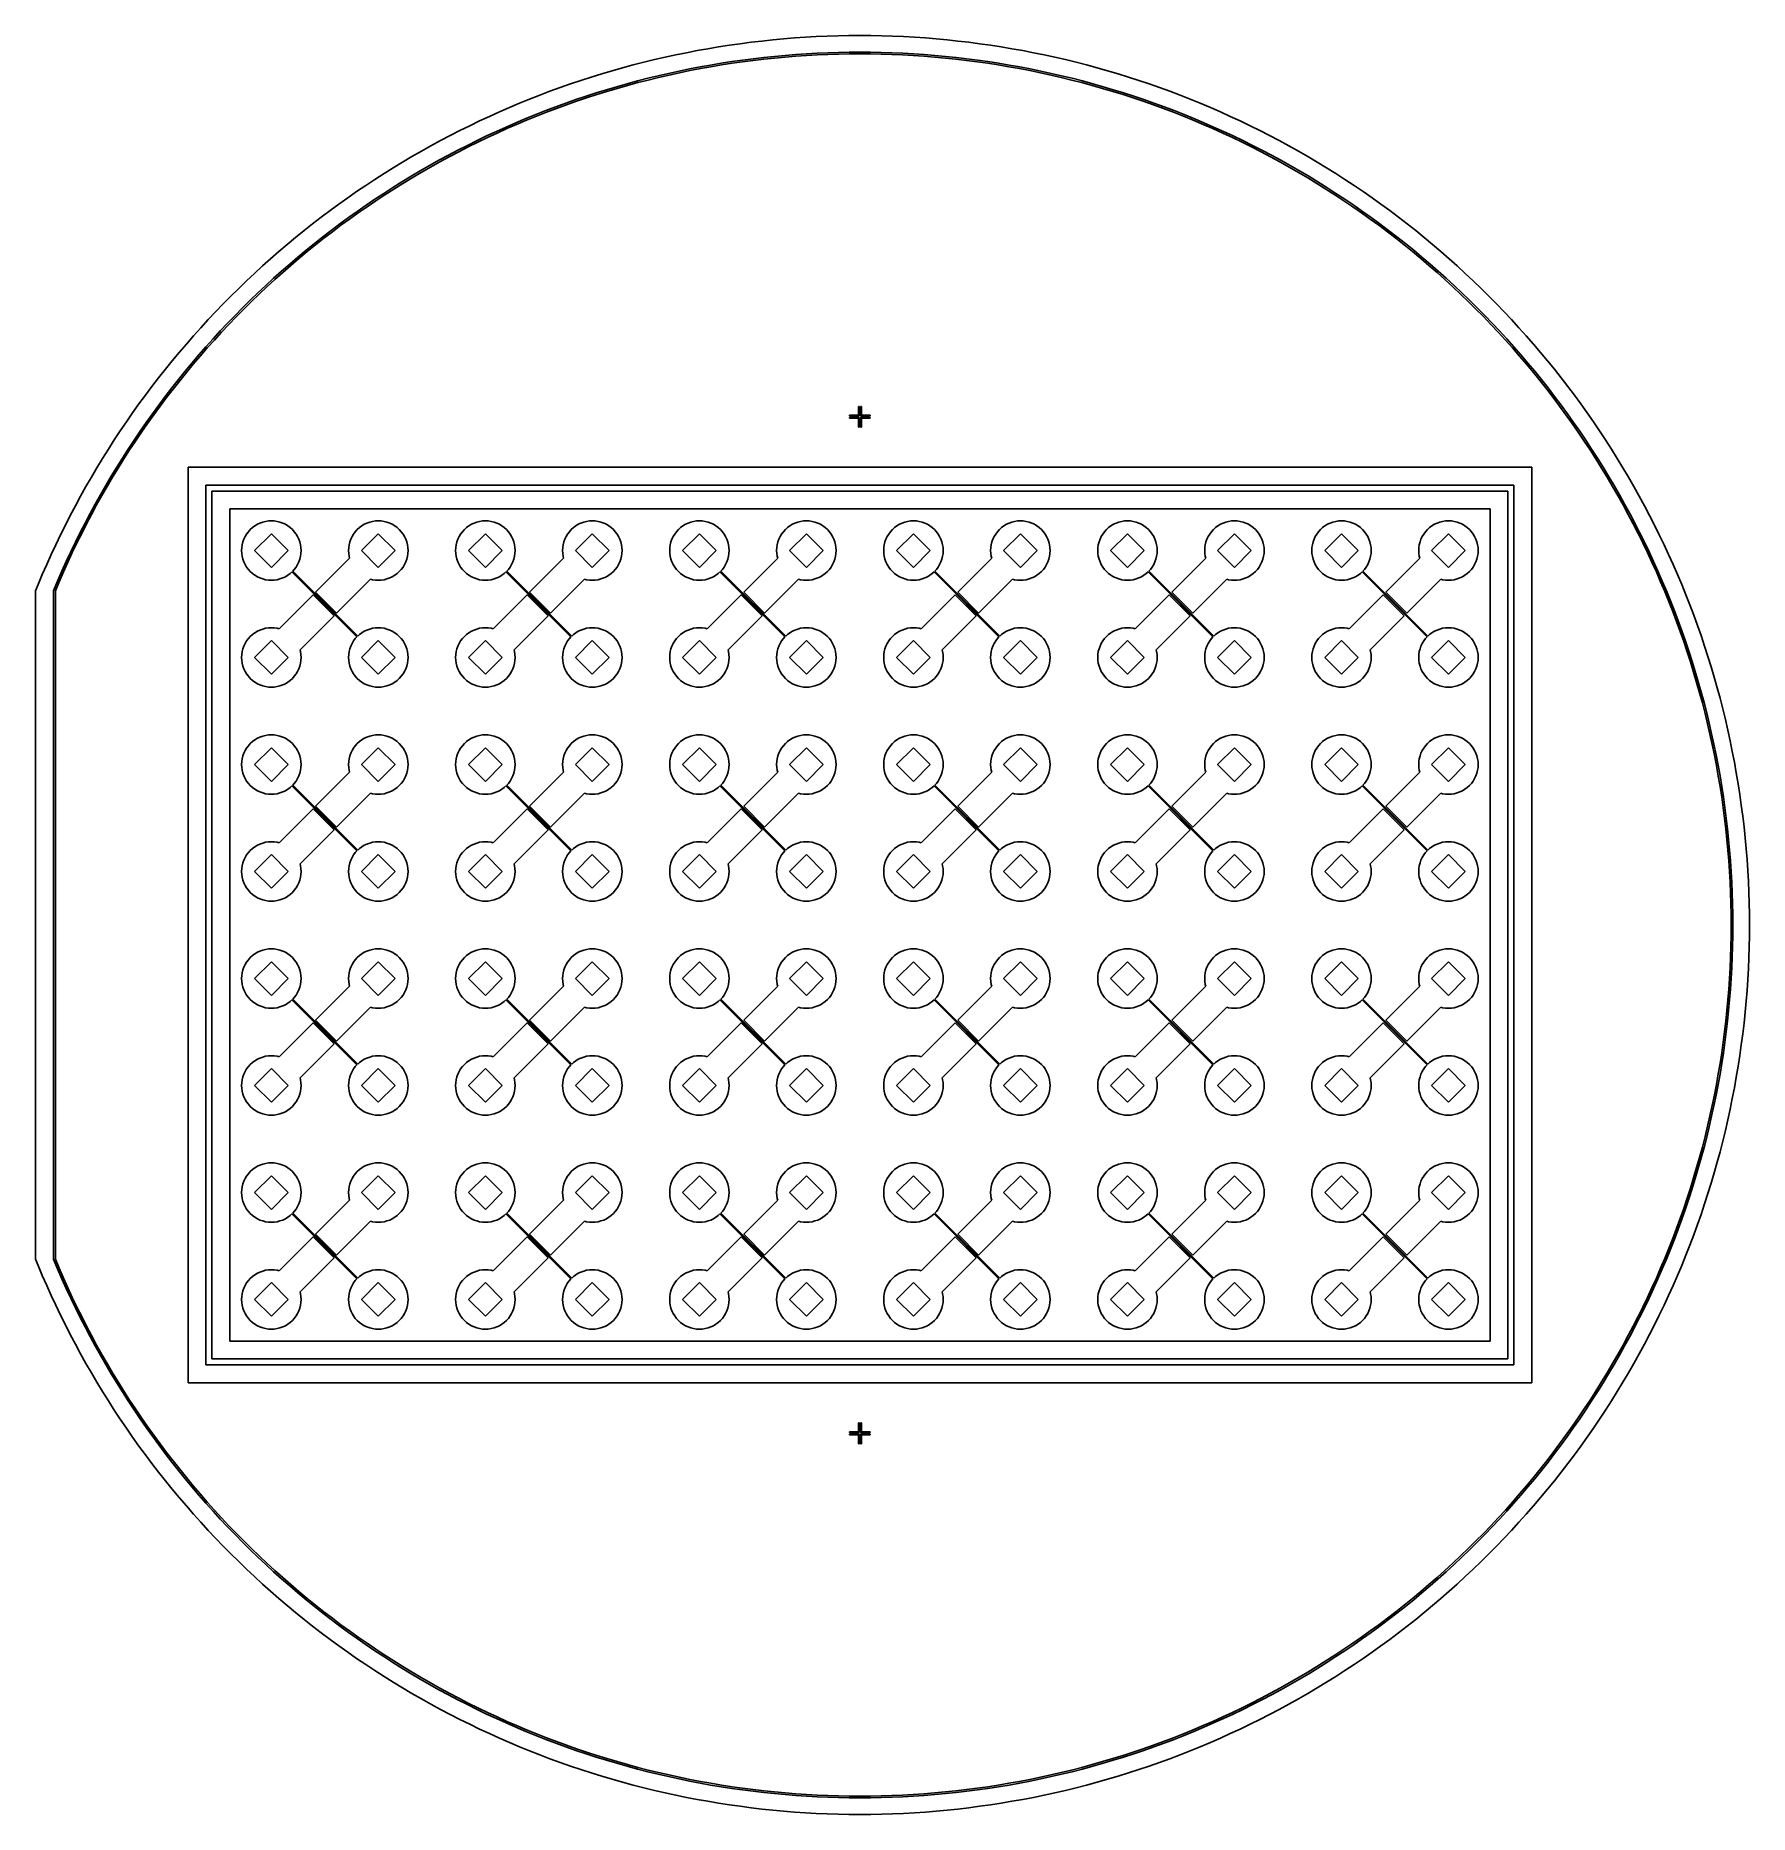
# Model space of a CAD drawing. Extents: x -16 to 132, y -40 to 113.
import ezdxf

# ---------------------------------------------------------------- set-up
doc = ezdxf.new("R2010")
doc.units = 0

msp = doc.modelspace()

# ---------------------------------------------------------------- linework, layer by layer
for p, q in [((51.4667, 113.221), (50.5294, 113.17)), ((52.4046, 113.262), (51.4667, 113.221)), ((53.343, 113.291), (52.4046, 113.262)), ((54.2816, 113.308), (53.343, 113.291)), ((55.2204, 113.314), (54.2816, 113.308)), ((56.1592, 113.308), (55.2204, 113.314)), ((57.0978, 113.291), (56.1592, 113.308)), ((58.0361, 113.262), (57.0978, 113.291)), ((58.9741, 113.221), (58.0361, 113.262)), ((59.9114, 113.17), (58.9741, 113.221)), ((40.296, 111.844), (39.3764, 111.655)), ((41.2178, 112.021), (40.296, 111.844)), ((42.1418, 112.187), (41.2178, 112.021)), ((43.0678, 112.342), (42.1418, 112.187)), ((43.9955, 112.486), (43.0678, 112.342)), ((44.925, 112.618), (43.9955, 112.486)), ((45.856, 112.738), (44.925, 112.618)), ((46.7884, 112.847), (45.856, 112.738)), ((47.7221, 112.945), (46.7884, 112.847)), ((48.6569, 113.032), (47.7221, 112.945)), ((49.5927, 113.106), (48.6569, 113.032)), ((50.5294, 113.17), (49.5927, 113.106)), ((49.6975, 111.685), (50.6167, 111.747)), ((50.6167, 111.747), (51.5367, 111.798)), ((51.5367, 111.798), (52.4571, 111.838)), ((52.4571, 111.838), (53.378, 111.866)), ((53.3817, 111.716), (52.4626, 111.688)), ((53.378, 111.866), (54.2991, 111.883)), ((54.301, 111.733), (53.3817, 111.716)), ((54.2991, 111.883), (55.2204, 111.889)), ((55.2204, 111.739), (54.301, 111.733)), ((55.2204, 111.889), (56.1417, 111.883)), ((56.1398, 111.733), (55.2204, 111.739)), ((57.0591, 111.716), (56.1398, 111.733)), ((56.1417, 111.883), (57.0628, 111.866)), ((57.9782, 111.688), (57.0591, 111.716)), ((57.0628, 111.866), (57.9837, 111.838)), ((57.9837, 111.838), (58.9041, 111.798)), ((58.9041, 111.798), (59.8241, 111.747)), ((59.8241, 111.747), (60.7433, 111.685)), ((60.8481, 113.106), (59.9114, 113.17)), ((61.7839, 113.032), (60.8481, 113.106)), ((62.7187, 112.945), (61.7839, 113.032)), ((63.6524, 112.847), (62.7187, 112.945)), ((64.5848, 112.738), (63.6524, 112.847)), ((65.5158, 112.618), (64.5848, 112.738)), ((66.4453, 112.486), (65.5158, 112.618)), ((67.373, 112.342), (66.4453, 112.486)), ((68.299, 112.187), (67.373, 112.342)), ((69.2229, 112.021), (68.299, 112.187)), ((70.1448, 111.844), (69.2229, 112.021)), ((71.0644, 111.655), (70.1448, 111.844)), ((33.9137, 110.287), (33.0136, 110.02)), ((34.8169, 110.542), (33.9137, 110.287)), ((35.7232, 110.787), (34.8169, 110.542)), ((36.6324, 111.021), (35.7232, 110.787)), ((37.5445, 111.243), (36.6324, 111.021)), ((38.4592, 111.455), (37.5445, 111.243)), ((39.3764, 111.655), (38.4592, 111.455)), ((38.7714, 110.064), (39.6715, 110.261)), ((39.6715, 110.261), (40.574, 110.446)), ((40.6033, 110.299), (39.7026, 110.114)), ((40.574, 110.446), (41.4787, 110.62)), ((41.5061, 110.473), (40.6033, 110.299)), ((41.4787, 110.62), (42.3854, 110.783)), ((42.4111, 110.636), (41.5061, 110.473)), ((42.3854, 110.783), (43.2941, 110.935)), ((43.318, 110.787), (42.4111, 110.636)), ((43.2941, 110.935), (44.2046, 111.076)), ((44.2266, 110.928), (43.318, 110.787)), ((44.2046, 111.076), (45.1168, 111.206)), ((45.1369, 111.057), (44.2266, 110.928)), ((45.1168, 111.206), (46.0304, 111.324)), ((46.0488, 111.175), (45.1369, 111.057)), ((46.0304, 111.324), (46.9455, 111.431)), ((46.962, 111.282), (46.0488, 111.175)), ((46.9455, 111.431), (47.8618, 111.527)), ((47.8765, 111.378), (46.962, 111.282)), ((47.8618, 111.527), (48.7792, 111.612)), ((48.792, 111.462), (47.8765, 111.378)), ((48.7792, 111.612), (49.6975, 111.685)), ((49.7086, 111.536), (48.792, 111.462)), ((50.6259, 111.598), (49.7086, 111.536)), ((51.544, 111.648), (50.6259, 111.598)), ((52.4626, 111.688), (51.544, 111.648)), ((58.8968, 111.648), (57.9782, 111.688)), ((59.8148, 111.598), (58.8968, 111.648)), ((60.7322, 111.536), (59.8148, 111.598)), ((61.6488, 111.462), (60.7322, 111.536)), ((60.7433, 111.685), (61.6616, 111.612)), ((62.5643, 111.378), (61.6488, 111.462)), ((61.6616, 111.612), (62.579, 111.527)), ((63.4788, 111.282), (62.5643, 111.378)), ((62.579, 111.527), (63.4953, 111.431)), ((64.392, 111.175), (63.4788, 111.282)), ((63.4953, 111.431), (64.4104, 111.324)), ((65.3038, 111.057), (64.392, 111.175)), ((64.4104, 111.324), (65.324, 111.206)), ((66.2142, 110.928), (65.3038, 111.057)), ((65.324, 111.206), (66.2362, 111.076)), ((67.1228, 110.787), (66.2142, 110.928)), ((66.2362, 111.076), (67.1467, 110.935)), ((68.0297, 110.636), (67.1228, 110.787)), ((67.1467, 110.935), (68.0554, 110.783)), ((68.9346, 110.473), (68.0297, 110.636)), ((68.0554, 110.783), (68.9621, 110.62)), ((69.8375, 110.299), (68.9346, 110.473)), ((68.9621, 110.62), (69.8668, 110.446)), ((70.7382, 110.114), (69.8375, 110.299)), ((69.8668, 110.446), (70.7693, 110.261)), ((70.7693, 110.261), (71.6694, 110.064)), ((71.9816, 111.455), (71.0644, 111.655)), ((72.8963, 111.243), (71.9816, 111.455)), ((73.8084, 111.021), (72.8963, 111.243)), ((74.7176, 110.787), (73.8084, 111.021)), ((75.6239, 110.542), (74.7176, 110.787)), ((76.5271, 110.287), (75.6239, 110.542)), ((77.4272, 110.02), (76.5271, 110.287)), ((29.4483, 108.842), (28.5664, 108.52)), ((30.3342, 109.153), (29.4483, 108.842)), ((31.2238, 109.452), (30.3342, 109.153)), ((32.1169, 109.742), (31.2238, 109.452)), ((33.0136, 110.02), (32.1169, 109.742)), ((32.5473, 108.383), (33.4273, 108.656)), ((33.4273, 108.656), (34.3105, 108.918)), ((34.3523, 108.774), (33.4708, 108.512)), ((34.3105, 108.918), (35.1969, 109.169)), ((35.237, 109.025), (34.3523, 108.774)), ((35.1969, 109.169), (36.0864, 109.409)), ((36.1246, 109.264), (35.237, 109.025)), ((36.0864, 109.409), (36.9787, 109.639)), ((37.0151, 109.493), (36.1246, 109.264)), ((36.9787, 109.639), (37.8737, 109.857)), ((37.9084, 109.711), (37.0151, 109.493)), ((37.8737, 109.857), (38.7714, 110.064)), ((38.8042, 109.918), (37.9084, 109.711)), ((39.7026, 110.114), (38.8042, 109.918)), ((71.6366, 109.918), (70.7382, 110.114)), ((72.5324, 109.711), (71.6366, 109.918)), ((71.6694, 110.064), (72.5671, 109.857)), ((73.4257, 109.493), (72.5324, 109.711)), ((72.5671, 109.857), (73.4621, 109.639)), ((74.3162, 109.264), (73.4257, 109.493)), ((73.4621, 109.639), (74.3544, 109.409)), ((75.2038, 109.025), (74.3162, 109.264)), ((74.3544, 109.409), (75.2439, 109.169)), ((76.0885, 108.774), (75.2038, 109.025)), ((75.2439, 109.169), (76.1303, 108.918)), ((76.97, 108.512), (76.0885, 108.774)), ((76.1303, 108.918), (77.0135, 108.656)), ((77.0135, 108.656), (77.8935, 108.383)), ((78.3239, 109.742), (77.4272, 110.02)), ((79.217, 109.452), (78.3239, 109.742)), ((80.1066, 109.153), (79.217, 109.452)), ((80.9925, 108.842), (80.1066, 109.153)), ((81.8744, 108.52), (80.9925, 108.842)), ((25.08, 107.126), (24.2194, 106.751)), ((25.9451, 107.49), (25.08, 107.126)), ((26.8146, 107.844), (25.9451, 107.49)), ((27.6884, 108.188), (26.8146, 107.844)), ((28.5664, 108.52), (27.6884, 108.188)), ((28.2013, 106.858), (29.0629, 107.184)), ((29.0629, 107.184), (29.9284, 107.5)), ((29.9789, 107.359), (29.1151, 107.044)), ((29.9284, 107.5), (30.7977, 107.805)), ((30.8465, 107.663), (29.9789, 107.359)), ((30.7977, 107.805), (31.6707, 108.099)), ((31.7178, 107.957), (30.8465, 107.663)), ((31.6707, 108.099), (32.5473, 108.383)), ((32.5926, 108.24), (31.7178, 107.957)), ((33.4708, 108.512), (32.5926, 108.24)), ((77.8482, 108.24), (76.97, 108.512)), ((78.723, 107.957), (77.8482, 108.24)), ((77.8935, 108.383), (78.7701, 108.099)), ((79.5943, 107.663), (78.723, 107.957)), ((78.7701, 108.099), (79.6431, 107.805)), ((80.4619, 107.359), (79.5943, 107.663)), ((79.6431, 107.805), (80.5124, 107.5)), ((81.3257, 107.044), (80.4619, 107.359)), ((80.5124, 107.5), (81.3779, 107.184)), ((81.3779, 107.184), (82.2395, 106.858)), ((82.7524, 108.188), (81.8744, 108.52)), ((83.6262, 107.844), (82.7524, 108.188)), ((84.4957, 107.49), (83.6262, 107.844)), ((85.3608, 107.126), (84.4957, 107.49)), ((86.2214, 106.751), (85.3608, 107.126)), ((22.5124, 105.969), (21.6663, 105.562)), ((23.3635, 106.365), (22.5124, 105.969)), ((24.2194, 106.751), (23.3635, 106.365)), ((24.7969, 105.448), (25.6414, 105.816)), ((25.7005, 105.678), (24.8577, 105.311)), ((25.6414, 105.816), (26.4904, 106.174)), ((26.5479, 106.035), (25.7005, 105.678)), ((26.4904, 106.174), (27.3438, 106.521)), ((27.3995, 106.382), (26.5479, 106.035)), ((27.3438, 106.521), (28.2013, 106.858)), ((28.2553, 106.718), (27.3995, 106.382)), ((29.1151, 107.044), (28.2553, 106.718)), ((82.1855, 106.718), (81.3257, 107.044)), ((83.0413, 106.382), (82.1855, 106.718)), ((82.2395, 106.858), (83.097, 106.521)), ((83.8929, 106.035), (83.0413, 106.382)), ((83.097, 106.521), (83.9503, 106.174)), ((84.7402, 105.678), (83.8929, 106.035)), ((83.9503, 106.174), (84.7993, 105.816)), ((85.5831, 105.311), (84.7402, 105.678)), ((84.7993, 105.816), (85.6439, 105.448)), ((87.0773, 106.365), (86.2214, 106.751)), ((87.9284, 105.969), (87.0773, 106.365)), ((88.7745, 105.562), (87.9284, 105.969)), ((19.1586, 104.281), (18.3333, 103.833)), ((19.9892, 104.718), (19.1586, 104.281)), ((20.8251, 105.145), (19.9892, 104.718)), ((21.6663, 105.562), (20.8251, 105.145)), ((21.4658, 103.872), (22.2913, 104.282)), ((22.3571, 104.147), (21.5333, 103.738)), ((22.2913, 104.282), (23.1217, 104.681)), ((23.1858, 104.545), (22.3571, 104.147)), ((23.1217, 104.681), (23.957, 105.069)), ((24.0194, 104.933), (23.1858, 104.545)), ((23.957, 105.069), (24.7969, 105.448)), ((24.8577, 105.311), (24.0194, 104.933)), ((86.4214, 104.933), (85.5831, 105.311)), ((85.6439, 105.448), (86.4838, 105.069)), ((87.255, 104.545), (86.4214, 104.933)), ((86.4838, 105.069), (87.3191, 104.681)), ((88.0837, 104.147), (87.255, 104.545)), ((87.3191, 104.681), (88.1495, 104.282)), ((88.9075, 103.738), (88.0837, 104.147)), ((88.1495, 104.282), (88.975, 103.872)), ((89.6157, 105.145), (88.7745, 105.562)), ((90.4516, 104.718), (89.6157, 105.145)), ((91.2822, 104.281), (90.4516, 104.718)), ((92.1075, 103.833), (91.2822, 104.281)), ((16.6997, 102.908), (15.8915, 102.43)), ((17.5137, 103.375), (16.6997, 102.908)), ((18.3333, 103.833), (17.5137, 103.375)), ((18.2161, 102.135), (19.0205, 102.585)), ((19.0205, 102.585), (19.8303, 103.024)), ((19.901, 102.892), (19.0928, 102.453)), ((19.8303, 103.024), (20.6455, 103.453)), ((20.7145, 103.32), (19.901, 102.892)), ((20.6455, 103.453), (21.4658, 103.872)), ((21.5333, 103.738), (20.7145, 103.32)), ((89.7263, 103.32), (88.9075, 103.738)), ((88.975, 103.872), (89.7953, 103.453)), ((90.5398, 102.892), (89.7263, 103.32)), ((89.7953, 103.453), (90.6105, 103.024)), ((91.348, 102.453), (90.5398, 102.892)), ((90.6105, 103.024), (91.4203, 102.585)), ((91.4203, 102.585), (92.2247, 102.135)), ((92.9271, 103.375), (92.1075, 103.833)), ((93.7411, 102.908), (92.9271, 103.375)), ((94.5493, 102.43), (93.7411, 102.908)), ((14.2931, 101.445), (13.503, 100.938)), ((15.0893, 101.942), (14.2931, 101.445)), ((15.8915, 102.43), (15.0893, 101.942)), ((15.8368, 100.729), (16.6241, 101.208)), ((16.7012, 101.079), (15.9155, 100.601)), ((16.6241, 101.208), (17.4173, 101.676)), ((17.4928, 101.547), (16.7012, 101.079)), ((17.4173, 101.676), (18.2161, 102.135)), ((18.29, 102.005), (17.4928, 101.547)), ((19.0928, 102.453), (18.29, 102.005)), ((92.1508, 102.005), (91.348, 102.453)), ((92.948, 101.547), (92.1508, 102.005)), ((92.2247, 102.135), (93.0235, 101.676)), ((93.7395, 101.079), (92.948, 101.547)), ((93.0235, 101.676), (93.8167, 101.208)), ((94.5253, 100.601), (93.7395, 101.079)), ((93.8167, 101.208), (94.604, 100.729)), ((95.3515, 101.942), (94.5493, 102.43)), ((96.1477, 101.445), (95.3515, 101.942)), ((96.9378, 100.938), (96.1477, 101.445)), ((11.9419, 99.8947), (11.1711, 99.3588)), ((12.7193, 100.421), (11.9419, 99.8947)), ((13.503, 100.938), (12.7193, 100.421)), ((13.511, 99.2362), (14.2801, 99.7433)), ((14.3619, 99.6176), (13.5943, 99.1115)), ((14.2801, 99.7433), (15.0555, 100.241)), ((15.1357, 100.114), (14.3619, 99.6176)), ((15.0555, 100.241), (15.8368, 100.729)), ((15.9155, 100.601), (15.1357, 100.114)), ((95.3051, 100.114), (94.5253, 100.601)), ((94.604, 100.729), (95.3853, 100.241)), ((96.0789, 99.6176), (95.3051, 100.114)), ((95.3853, 100.241), (96.1607, 99.7433)), ((96.8465, 99.1115), (96.0789, 99.6176)), ((96.1607, 99.7433), (96.9298, 99.2362)), ((97.7215, 100.421), (96.9378, 100.938)), ((98.4989, 99.8947), (97.7215, 100.421)), ((99.2697, 99.3588), (98.4989, 99.8947)), ((9.64941, 98.259), (8.8988, 97.6951)), ((10.4069, 98.8136), (9.64941, 98.259)), ((11.1711, 99.3588), (10.4069, 98.8136)), ((11.2416, 97.6587), (11.9916, 98.1938)), ((12.078, 98.0711), (11.3295, 97.5371)), ((11.9916, 98.1938), (12.7481, 98.7196)), ((12.8329, 98.5959), (12.078, 98.0711)), ((12.7481, 98.7196), (13.511, 99.2362)), ((13.5943, 99.1115), (12.8329, 98.5959)), ((97.6078, 98.5959), (96.8465, 99.1115)), ((96.9298, 99.2362), (97.6927, 98.7196)), ((98.3628, 98.0711), (97.6078, 98.5959)), ((97.6927, 98.7196), (98.4492, 98.1938)), ((99.1113, 97.5371), (98.3628, 98.0711)), ((98.4492, 98.1938), (99.1992, 97.6587)), ((100.034, 98.8136), (99.2697, 99.3588)), ((100.791, 98.259), (100.034, 98.8136)), ((101.542, 97.6951), (100.791, 98.259)), ((7.41866, 96.54), (6.68932, 95.9489)), ((8.15518, 97.1221), (7.41866, 96.54)), ((8.8988, 97.6951), (8.15518, 97.1221)), ((9.03189, 95.9987), (9.76166, 96.5611)), ((9.85249, 96.4417), (9.12418, 95.8804)), ((9.76166, 96.5611), (10.4983, 97.1144)), ((10.5876, 96.9939), (9.85249, 96.4417)), ((10.4983, 97.1144), (11.2416, 97.6587)), ((11.3295, 97.5371), (10.5876, 96.9939)), ((99.8532, 96.9939), (99.1113, 97.5371)), ((99.1992, 97.6587), (99.9425, 97.1144)), ((100.588, 96.4417), (99.8532, 96.9939)), ((99.9425, 97.1144), (100.679, 96.5611)), ((101.317, 95.8804), (100.588, 96.4417)), ((100.679, 96.5611), (101.409, 95.9987)), ((102.286, 97.1221), (101.542, 97.6951)), ((103.022, 96.54), (102.286, 97.1221)), ((103.751, 95.9489), (103.022, 96.54)), ((5.96729, 95.3489), (5.25269, 94.7401)), ((6.68932, 95.9489), (5.96729, 95.3489)), ((7.59332, 94.8474), (8.30908, 95.4274)), ((8.4028, 95.3103), (7.68849, 94.7314)), ((8.30908, 95.4274), (9.03189, 95.9987)), ((9.12418, 95.8804), (8.4028, 95.3103)), ((102.038, 95.3103), (101.317, 95.8804)), ((101.409, 95.9987), (102.132, 95.4274)), ((102.752, 94.7314), (102.038, 95.3103)), ((102.132, 95.4274), (102.847, 94.8474)), ((104.474, 95.3489), (103.751, 95.9489)), ((105.188, 94.7401), (104.474, 95.3489)), ((3.84615, 93.4964), (3.15443, 92.8616)), ((4.54559, 94.1225), (3.84615, 93.4964)), ((5.25269, 94.7401), (4.54559, 94.1225)), ((5.48953, 93.055), (6.18346, 93.661)), ((6.28143, 93.5475), (5.5889, 92.9426)), ((6.18346, 93.661), (6.88475, 94.2585)), ((6.98132, 94.1438), (6.28143, 93.5475)), ((6.88475, 94.2585), (7.59332, 94.8474)), ((7.68849, 94.7314), (6.98132, 94.1438)), ((103.459, 94.1438), (102.752, 94.7314)), ((102.847, 94.8474), (103.556, 94.2585)), ((104.159, 93.5475), (103.459, 94.1438)), ((103.556, 94.2585), (104.257, 93.661)), ((104.852, 92.9426), (104.159, 93.5475)), ((104.257, 93.661), (104.951, 93.055)), ((105.895, 94.1225), (105.188, 94.7401)), ((106.595, 93.4964), (105.895, 94.1225)), ((107.286, 92.8616), (106.595, 93.4964)), ((2.47055, 92.2185), (1.79462, 91.567)), ((3.15443, 92.8616), (2.47055, 92.2185)), ((3.45314, 91.1864), (4.12428, 91.8176)), ((4.12428, 91.8176), (4.80312, 92.4405)), ((4.90385, 92.3294), (4.22638, 91.7077)), ((4.80312, 92.4405), (5.48953, 93.055)), ((5.5889, 92.9426), (4.90385, 92.3294)), ((105.537, 92.3294), (104.852, 92.9426)), ((104.951, 93.055), (105.638, 92.4405)), ((106.214, 91.7077), (105.537, 92.3294)), ((105.638, 92.4405), (106.317, 91.8176)), ((106.317, 91.8176), (106.988, 91.1864)), ((107.97, 92.2185), (107.286, 92.8616)), ((108.646, 91.567), (107.97, 92.2185)), ((1.12674, 90.9073), (0.46699, 90.2394)), ((1.79462, 91.567), (1.12674, 90.9073)), ((2.13437, 89.8996), (2.78981, 90.5471)), ((2.89456, 90.4397), (2.24043, 89.7936)), ((2.78981, 90.5471), (3.45314, 91.1864)), ((3.55658, 91.0778), (2.89456, 90.4397)), ((4.22638, 91.7077), (3.55658, 91.0778)), ((106.884, 91.0778), (106.214, 91.7077)), ((107.546, 90.4397), (106.884, 91.0778)), ((106.988, 91.1864), (107.651, 90.5471)), ((108.2, 89.7936), (107.546, 90.4397)), ((107.651, 90.5471), (108.306, 89.8996)), ((109.314, 90.9073), (108.646, 91.567)), ((109.974, 90.2394), (109.314, 90.9073)), ((-0.82764, 88.8796), (-1.46234, 88.1879)), ((-0.18448, 89.5634), (-0.82764, 88.8796)), ((0.46699, 90.2394), (-0.18448, 89.5634)), ((0.84755, 88.5809), (1.48691, 89.2442)), ((1.59427, 89.1394), (0.95619, 88.4774)), ((1.48691, 89.2442), (2.13437, 89.8996)), ((2.24043, 89.7936), (1.59427, 89.1394)), ((108.847, 89.1394), (108.2, 89.7936)), ((108.306, 89.8996), (108.954, 89.2442)), ((109.485, 88.4774), (108.847, 89.1394)), ((108.954, 89.2442), (109.593, 88.5809)), ((110.625, 89.5634), (109.974, 90.2394)), ((111.268, 88.8796), (110.625, 89.5634)), ((111.903, 88.1879), (111.268, 88.8796)), ((-2.08852, 87.4884), (-2.70605, 86.7813)), ((-1.46234, 88.1879), (-2.08852, 87.4884)), ((-1.021, 86.5445), (-0.40649, 87.2309)), ((-0.40649, 87.2309), (0.21638, 87.9097)), ((0.32628, 87.8076), (-0.29535, 87.1301)), ((0.21638, 87.9097), (0.84755, 88.5809)), ((0.95619, 88.4774), (0.32628, 87.8076)), ((110.115, 87.8076), (109.485, 88.4774)), ((109.593, 88.5809), (110.224, 87.9097)), ((110.736, 87.1301), (110.115, 87.8076)), ((110.224, 87.9097), (110.847, 87.2309)), ((110.847, 87.2309), (111.462, 86.5445)), ((112.529, 87.4884), (111.903, 88.1879)), ((113.147, 86.7813), (112.529, 87.4884)), ((-3.31488, 86.0667), (-3.91489, 85.3447)), ((-2.70605, 86.7813), (-3.31488, 86.0667)), ((-2.22452, 85.1492), (-1.62703, 85.8505)), ((-1.51346, 85.7526), (-2.10974, 85.0527)), ((-1.62703, 85.8505), (-1.021, 86.5445)), ((-0.90863, 86.4451), (-1.51346, 85.7526)), ((-0.29535, 87.1301), (-0.90863, 86.4451)), ((111.349, 86.4451), (110.736, 87.1301)), ((111.954, 85.7526), (111.349, 86.4451)), ((111.462, 86.5445), (112.068, 85.8505)), ((112.551, 85.0527), (111.954, 85.7526)), ((112.068, 85.8505), (112.665, 85.1492)), ((113.756, 86.0667), (113.147, 86.7813)), ((114.356, 85.3447), (113.756, 86.0667)), ((-4.50598, 84.6153), (-5.08809, 83.8788)), ((-3.91489, 85.3447), (-4.50598, 84.6153)), ((-3.39343, 83.7249), (-2.81334, 84.4407)), ((-2.69739, 84.3455), (-3.27632, 83.6312)), ((-2.81334, 84.4407), (-2.22452, 85.1492)), ((-2.10974, 85.0527), (-2.69739, 84.3455)), ((113.138, 84.3455), (112.551, 85.0527)), ((112.665, 85.1492), (113.254, 84.4407)), ((113.717, 83.6312), (113.138, 84.3455)), ((113.254, 84.4407), (113.834, 83.7249)), ((114.947, 84.6153), (114.356, 85.3447)), ((115.529, 83.8788), (114.947, 84.6153)), ((-5.6611, 83.1352), (-6.22496, 82.3846)), ((-5.08809, 83.8788), (-5.6611, 83.1352)), ((-4.52704, 82.2723), (-3.96469, 83.0021)), ((-3.84644, 82.9098), (-4.40765, 82.1815)), ((-3.96469, 83.0021), (-3.39343, 83.7249)), ((-3.27632, 83.6312), (-3.84644, 82.9098)), ((114.287, 82.9098), (113.717, 83.6312)), ((113.834, 83.7249), (114.406, 83.0021)), ((114.848, 82.1815), (114.287, 82.9098)), ((114.406, 83.0021), (114.968, 82.2723)), ((116.102, 83.1352), (115.529, 83.8788)), ((116.666, 82.3846), (116.102, 83.1352)), ((-6.77956, 81.6271), (-7.32481, 80.8629)), ((-6.22496, 82.3846), (-6.77956, 81.6271)), ((-5.62465, 80.7924), (-5.08038, 81.5357)), ((-4.9599, 81.4464), (-5.50308, 80.7045)), ((-5.08038, 81.5357), (-4.52704, 82.2723)), ((-4.40765, 82.1815), (-4.9599, 81.4464)), ((55.0926, 80.6576), (55.0926, 81.4245)), ((55.0926, 81.4245), (55.1565, 81.4245)), ((55.1565, 81.4245), (55.1565, 80.5937)), ((55.2843, 80.5937), (55.2843, 81.4245)), ((55.2843, 81.4245), (55.3482, 81.4245)), ((55.3482, 81.4245), (55.3482, 80.6576)), ((115.401, 81.4464), (114.848, 82.1815)), ((114.968, 82.2723), (115.521, 81.5357)), ((115.944, 80.7045), (115.401, 81.4464)), ((115.521, 81.5357), (116.065, 80.7924)), ((117.22, 81.6271), (116.666, 82.3846)), ((117.766, 80.8629), (117.22, 81.6271)), ((-7.86066, 80.0921), (-8.38701, 79.3147)), ((-7.32481, 80.8629), (-7.86066, 80.0921)), ((-6.68562, 79.2859), (-6.15976, 80.0424)), ((-6.03712, 79.956), (-6.56194, 79.201)), ((-6.15976, 80.0424), (-5.62465, 80.7924)), ((-5.50308, 80.7045), (-6.03712, 79.956)), ((54.3256, 80.5937), (54.3256, 80.6576)), ((54.3256, 80.6576), (55.0926, 80.6576)), ((55.1565, 80.5937), (54.3256, 80.5937)), ((54.3256, 80.4019), (54.3256, 80.4658)), ((54.3256, 80.4658), (55.1565, 80.4658)), ((55.0926, 80.4019), (54.3256, 80.4019)), ((55.0926, 79.635), (55.0926, 80.4019)), ((55.1565, 79.635), (55.0926, 79.635)), ((55.1565, 80.4658), (55.1565, 79.635)), ((56.1152, 80.5937), (55.2843, 80.5937)), ((55.2843, 79.635), (55.2843, 80.4658)), ((55.2843, 80.4658), (56.1152, 80.4658)), ((55.3482, 79.635), (55.2843, 79.635)), ((55.3482, 80.6576), (56.1152, 80.6576)), ((56.1152, 80.4019), (55.3482, 80.4019)), ((55.3482, 80.4019), (55.3482, 79.635)), ((56.1152, 80.6576), (56.1152, 80.5937)), ((56.1152, 80.4658), (56.1152, 80.4019)), ((116.478, 79.956), (115.944, 80.7045)), ((116.065, 80.7924), (116.601, 80.0424)), ((117.003, 79.201), (116.478, 79.956)), ((116.601, 80.0424), (117.126, 79.2859)), ((118.301, 80.0921), (117.766, 80.8629)), ((118.828, 79.3147), (118.301, 80.0921)), ((-8.90378, 78.531), (-9.41087, 77.7409)), ((-8.38701, 79.3147), (-8.90378, 78.531)), ((-7.7093, 77.7539), (-7.20216, 78.523)), ((-7.07744, 78.4397), (-7.58357, 77.6721)), ((-7.20216, 78.523), (-6.68562, 79.2859)), ((-6.56194, 79.201), (-7.07744, 78.4397)), ((117.518, 78.4397), (117.003, 79.201)), ((117.126, 79.2859), (117.643, 78.523)), ((118.024, 77.6721), (117.518, 78.4397)), ((117.643, 78.523), (118.15, 77.7539)), ((119.345, 78.531), (118.828, 79.3147)), ((119.852, 77.7409), (119.345, 78.531)), ((-9.90825, 76.9447), (-10.3958, 76.1425)), ((-9.41087, 77.7409), (-9.90825, 76.9447)), ((-8.69507, 76.1972), (-8.20695, 76.9785)), ((-8.08023, 76.8983), (-8.56737, 76.1185)), ((-8.20695, 76.9785), (-7.7093, 77.7539)), ((-7.58357, 77.6721), (-8.08023, 76.8983)), ((118.521, 76.8983), (118.024, 77.6721)), ((118.15, 77.7539), (118.648, 76.9785)), ((119.008, 76.1185), (118.521, 76.8983)), ((118.648, 76.9785), (119.136, 76.1972)), ((120.349, 76.9447), (119.852, 77.7409)), ((120.837, 76.1425), (120.349, 76.9447)), ((-10.8735, 75.3343), (-11.3412, 74.5203)), ((-10.3958, 76.1425), (-10.8735, 75.3343)), ((-9.64235, 74.6167), (-9.17355, 75.4099)), ((-9.04491, 75.3327), (-9.51276, 74.5412)), ((-9.17355, 75.4099), (-8.69507, 76.1972)), ((-8.56737, 76.1185), (-9.04491, 75.3327)), ((-2.55649, -2.55649), (-2.55649, 76.1837)), ((-2.55649, 76.1837), (112.997, 76.1837)), ((112.997, 76.1837), (112.997, -2.55649)), ((119.486, 75.3327), (119.008, 76.1185)), ((119.136, 76.1972), (119.614, 75.4099)), ((119.954, 74.5412), (119.486, 75.3327)), ((119.614, 75.4099), (120.083, 74.6167)), ((121.314, 75.3343), (120.837, 76.1425)), ((121.782, 74.5203), (121.314, 75.3343)), ((-11.799, 73.7007), (-12.2466, 72.8754)), ((-11.3412, 74.5203), (-11.799, 73.7007)), ((-10.5506, 73.0135), (-10.1014, 73.8179)), ((-9.97086, 73.744), (-10.4191, 72.9412)), ((-10.1014, 73.8179), (-9.64235, 74.6167)), ((-9.51276, 74.5412), (-9.97086, 73.744)), ((111.463, 74.6498), (-1.0226, 74.6498)), ((-1.0226, 74.6498), (-1.0226, -1.0226)), ((-0.51129, -0.51129), (-0.51129, 74.1385)), ((-0.51129, 74.1385), (110.952, 74.1385)), ((110.952, 74.1385), (110.952, -0.51129)), ((111.463, -1.0226), (111.463, 74.6498)), ((120.412, 73.744), (119.954, 74.5412)), ((120.083, 74.6167), (120.542, 73.8179)), ((120.86, 72.9412), (120.412, 73.744)), ((120.542, 73.8179), (120.991, 73.0135)), ((122.24, 73.7007), (121.782, 74.5203)), ((122.687, 72.8754), (122.24, 73.7007)), ((-12.684, 72.0448), (-13.1112, 71.2089)), ((-12.2466, 72.8754), (-12.684, 72.0448)), ((-11.4191, 71.3885), (-10.9898, 72.2037)), ((-10.8575, 72.133), (-11.286, 71.3195)), ((-10.9898, 72.2037), (-10.5506, 73.0135)), ((-10.4191, 72.9412), (-10.8575, 72.133)), ((109.418, 72.6046), (1.0226, 72.6046)), ((1.0226, 72.6046), (1.0226, 1.0226)), ((109.418, 1.0226), (109.418, 72.6046)), ((121.298, 72.133), (120.86, 72.9412)), ((120.991, 73.0135), (121.431, 72.2037)), ((121.727, 71.3195), (121.298, 72.133)), ((121.431, 72.2037), (121.86, 71.3885)), ((123.125, 72.0448), (122.687, 72.8754)), ((123.552, 71.2089), (123.125, 72.0448)), ((-13.1112, 71.2089), (-13.5282, 70.3677)), ((-12.2476, 69.7427), (-11.8384, 70.5682)), ((-11.7044, 70.5007), (-12.1128, 69.6769)), ((-11.8384, 70.5682), (-11.4191, 71.3885)), ((-11.286, 71.3195), (-11.7044, 70.5007)), ((2.34993, 70.2278), (2.47893, 70.4429)), ((2.47893, 70.4429), (2.62836, 70.6445)), ((2.62836, 70.6445), (2.79684, 70.8303)), ((2.79684, 70.8303), (2.98274, 70.9988)), ((2.98274, 70.9988), (3.18427, 71.1483)), ((4.60457, 70.4688), (3.15839, 69.0226)), ((3.18427, 71.1483), (3.39943, 71.2773)), ((3.39943, 71.2773), (3.62624, 71.3845)), ((3.62624, 71.3845), (3.86246, 71.469)), ((3.86246, 71.469), (4.10582, 71.53)), ((4.10582, 71.53), (4.35399, 71.5668)), ((4.35399, 71.5668), (4.60457, 71.5791)), ((4.60457, 71.5791), (4.85516, 71.5668)), ((6.05074, 69.0226), (4.60457, 70.4688)), ((4.85516, 71.5668), (5.1033, 71.53)), ((5.1033, 71.53), (5.34668, 71.469)), ((5.34668, 71.469), (5.5829, 71.3845)), ((5.5829, 71.3845), (5.80969, 71.2773)), ((5.80969, 71.2773), (6.02487, 71.1483)), ((6.02487, 71.1483), (6.22639, 70.9988)), ((6.22639, 70.9988), (6.41229, 70.8303)), ((6.41229, 70.8303), (6.58078, 70.6444)), ((6.58078, 70.6444), (6.73021, 70.4429)), ((6.73021, 70.4429), (6.85919, 70.2277)), ((11.5476, 70.2277), (11.6766, 70.4429)), ((11.6766, 70.4429), (11.826, 70.6444)), ((11.826, 70.6444), (11.9945, 70.8303)), ((11.9945, 70.8303), (12.1804, 70.9988)), ((12.1804, 70.9988), (12.3819, 71.1483)), ((13.8022, 70.4688), (12.356, 69.0226)), ((12.3819, 71.1483), (12.5971, 71.2773)), ((12.5971, 71.2773), (12.8239, 71.3845)), ((12.8239, 71.3845), (13.0601, 71.469)), ((13.0601, 71.469), (13.3035, 71.53)), ((13.3035, 71.53), (13.5516, 71.5668)), ((13.5516, 71.5668), (13.8022, 71.5791)), ((13.8022, 71.5791), (14.0528, 71.5668)), ((15.2484, 69.0226), (13.8022, 70.4688)), ((14.0528, 71.5668), (14.301, 71.53)), ((14.301, 71.53), (14.5443, 71.469)), ((14.5443, 71.469), (14.7805, 71.3845)), ((14.7805, 71.3845), (15.0074, 71.2773)), ((15.0074, 71.2773), (15.2225, 71.1483)), ((15.2225, 71.1483), (15.424, 70.9988)), ((15.424, 70.9988), (15.6099, 70.8303)), ((15.6099, 70.8303), (15.7784, 70.6445)), ((15.7784, 70.6445), (15.9279, 70.4429)), ((15.9279, 70.4429), (16.0569, 70.2278)), ((20.7567, 70.2278), (20.8857, 70.4429)), ((20.8857, 70.4429), (21.0352, 70.6445)), ((21.0352, 70.6445), (21.2036, 70.8303)), ((21.2036, 70.8303), (21.3895, 70.9988)), ((21.3895, 70.9988), (21.5911, 71.1483)), ((23.0114, 70.4688), (21.5652, 69.0226)), ((21.5911, 71.1483), (21.8062, 71.2773)), ((21.8062, 71.2773), (22.033, 71.3845)), ((22.033, 71.3845), (22.2693, 71.469)), ((22.2693, 71.469), (22.5126, 71.53)), ((22.5126, 71.53), (22.7608, 71.5668)), ((22.7608, 71.5668), (23.0114, 71.5791)), ((23.0114, 71.5791), (23.262, 71.5668)), ((24.4575, 69.0226), (23.0114, 70.4688)), ((23.262, 71.5668), (23.5101, 71.53)), ((23.5101, 71.53), (23.7535, 71.469)), ((23.7535, 71.469), (23.9897, 71.3845)), ((23.9897, 71.3845), (24.2165, 71.2773)), ((24.2165, 71.2773), (24.4317, 71.1483)), ((24.4317, 71.1483), (24.6332, 70.9988)), ((24.6332, 70.9988), (24.8191, 70.8303)), ((24.8191, 70.8303), (24.9876, 70.6444)), ((24.9876, 70.6444), (25.137, 70.4429)), ((25.137, 70.4429), (25.266, 70.2277)), ((29.9544, 70.2277), (30.0834, 70.4429)), ((30.0834, 70.4429), (30.2328, 70.6444)), ((30.2328, 70.6444), (30.4013, 70.8303)), ((30.4013, 70.8303), (30.5872, 70.9988)), ((30.5872, 70.9988), (30.7887, 71.1483)), ((32.209, 70.4688), (30.7628, 69.0226)), ((30.7887, 71.1483), (31.0039, 71.2773)), ((31.0039, 71.2773), (31.2307, 71.3845)), ((31.2307, 71.3845), (31.4669, 71.469)), ((31.4669, 71.469), (31.7103, 71.53)), ((31.7103, 71.53), (31.9584, 71.5668)), ((31.9584, 71.5668), (32.209, 71.5791)), ((32.209, 71.5791), (32.4596, 71.5668)), ((33.6552, 69.0226), (32.209, 70.4688)), ((32.4596, 71.5668), (32.7078, 71.53)), ((32.7078, 71.53), (32.9511, 71.469)), ((32.9511, 71.469), (33.1873, 71.3845)), ((33.1873, 71.3845), (33.4142, 71.2773)), ((33.4142, 71.2773), (33.6293, 71.1483)), ((33.6293, 71.1483), (33.8308, 70.9988)), ((33.8308, 70.9988), (34.0167, 70.8303)), ((34.0167, 70.8303), (34.1852, 70.6445)), ((34.1852, 70.6445), (34.3347, 70.4429)), ((34.3347, 70.4429), (34.4637, 70.2278)), ((39.1635, 70.2278), (39.2925, 70.4429)), ((39.2925, 70.4429), (39.442, 70.6445)), ((39.442, 70.6445), (39.6105, 70.8303)), ((39.6105, 70.8303), (39.7963, 70.9988)), ((39.7963, 70.9988), (39.9979, 71.1483)), ((41.4182, 70.4688), (39.972, 69.0226)), ((39.9979, 71.1483), (40.213, 71.2773)), ((40.213, 71.2773), (40.4398, 71.3845)), ((40.4398, 71.3845), (40.6761, 71.469)), ((40.6761, 71.469), (40.9194, 71.53)), ((40.9194, 71.53), (41.1676, 71.5668)), ((41.1676, 71.5668), (41.4182, 71.5791)), ((41.4182, 71.5791), (41.6688, 71.5668)), ((42.8643, 69.0226), (41.4182, 70.4688)), ((41.6688, 71.5668), (41.9169, 71.53)), ((41.9169, 71.53), (42.1603, 71.469)), ((42.1603, 71.469), (42.3965, 71.3845)), ((42.3965, 71.3845), (42.6233, 71.2773)), ((42.6233, 71.2773), (42.8385, 71.1483)), ((42.8385, 71.1483), (43.04, 70.9988)), ((43.04, 70.9988), (43.2259, 70.8303)), ((43.2259, 70.8303), (43.3944, 70.6444)), ((43.3944, 70.6444), (43.5438, 70.4429)), ((43.5438, 70.4429), (43.6728, 70.2277)), ((48.3612, 70.2277), (48.4902, 70.4429)), ((48.4902, 70.4429), (48.6396, 70.6444)), ((48.6396, 70.6444), (48.8081, 70.8303)), ((48.8081, 70.8303), (48.994, 70.9988)), ((48.994, 70.9988), (49.1955, 71.1483)), ((50.6158, 70.4688), (49.1696, 69.0226)), ((49.1955, 71.1483), (49.4107, 71.2773)), ((49.4107, 71.2773), (49.6375, 71.3845)), ((49.6375, 71.3845), (49.8737, 71.469)), ((49.8737, 71.469), (50.1171, 71.53)), ((50.1171, 71.53), (50.3652, 71.5668)), ((50.3652, 71.5668), (50.6158, 71.5791)), ((50.6158, 71.5791), (50.8664, 71.5668)), ((52.062, 69.0226), (50.6158, 70.4688)), ((50.8664, 71.5668), (51.1146, 71.53)), ((51.1146, 71.53), (51.3579, 71.469)), ((51.3579, 71.469), (51.5941, 71.3845)), ((51.5941, 71.3845), (51.821, 71.2773)), ((51.821, 71.2773), (52.0361, 71.1483)), ((52.0361, 71.1483), (52.2376, 70.9988)), ((52.2376, 70.9988), (52.4235, 70.8303)), ((52.4235, 70.8303), (52.592, 70.6445)), ((52.592, 70.6445), (52.7415, 70.4429)), ((52.7415, 70.4429), (52.8705, 70.2278)), ((57.5703, 70.2278), (57.6993, 70.4429)), ((57.6993, 70.4429), (57.8488, 70.6445)), ((57.8488, 70.6445), (58.0173, 70.8303)), ((58.0173, 70.8303), (58.2031, 70.9988)), ((58.2031, 70.9988), (58.4047, 71.1483)), ((59.825, 70.4688), (58.3788, 69.0226)), ((58.4047, 71.1483), (58.6198, 71.2773)), ((58.6198, 71.2773), (58.8466, 71.3845)), ((58.8466, 71.3845), (59.0829, 71.469)), ((59.0829, 71.469), (59.3262, 71.53)), ((59.3262, 71.53), (59.5744, 71.5668)), ((59.5744, 71.5668), (59.825, 71.5791)), ((59.825, 71.5791), (60.0756, 71.5668)), ((61.2711, 69.0226), (59.825, 70.4688)), ((60.0756, 71.5668), (60.3237, 71.53)), ((60.3237, 71.53), (60.5671, 71.469)), ((60.5671, 71.469), (60.8033, 71.3845)), ((60.8033, 71.3845), (61.0301, 71.2773)), ((61.0301, 71.2773), (61.2453, 71.1483)), ((61.2453, 71.1483), (61.4468, 70.9988)), ((61.4468, 70.9988), (61.6327, 70.8303)), ((61.6327, 70.8303), (61.8012, 70.6444)), ((61.8012, 70.6444), (61.9506, 70.4429)), ((61.9506, 70.4429), (62.0796, 70.2277)), ((66.768, 70.2277), (66.897, 70.4429)), ((66.897, 70.4429), (67.0464, 70.6444)), ((67.0464, 70.6444), (67.2149, 70.8303)), ((67.2149, 70.8303), (67.4008, 70.9988)), ((67.4008, 70.9988), (67.6023, 71.1483)), ((69.0226, 70.4688), (67.5764, 69.0226)), ((67.6023, 71.1483), (67.8175, 71.2773)), ((67.8175, 71.2773), (68.0443, 71.3845)), ((68.0443, 71.3845), (68.2805, 71.469)), ((68.2805, 71.469), (68.5239, 71.53)), ((68.5239, 71.53), (68.772, 71.5668)), ((68.772, 71.5668), (69.0226, 71.5791)), ((69.0226, 71.5791), (69.2732, 71.5668)), ((70.4688, 69.0226), (69.0226, 70.4688)), ((69.2732, 71.5668), (69.5214, 71.53)), ((69.5214, 71.53), (69.7647, 71.469)), ((69.7647, 71.469), (70.001, 71.3845)), ((70.001, 71.3845), (70.2278, 71.2773)), ((70.2278, 71.2773), (70.4429, 71.1483)), ((70.4429, 71.1483), (70.6445, 70.9988)), ((70.6445, 70.9988), (70.8303, 70.8303)), ((70.8303, 70.8303), (70.9988, 70.6445)), ((70.9988, 70.6445), (71.1483, 70.4429)), ((71.1483, 70.4429), (71.2773, 70.2278)), ((75.9771, 70.2278), (76.1061, 70.4429)), ((76.1061, 70.4429), (76.2556, 70.6445)), ((76.2556, 70.6445), (76.4241, 70.8303)), ((76.4241, 70.8303), (76.6099, 70.9988)), ((76.6099, 70.9988), (76.8115, 71.1483)), ((78.2318, 70.4688), (76.7856, 69.0226)), ((76.8115, 71.1483), (77.0266, 71.2773)), ((77.0266, 71.2773), (77.2534, 71.3845)), ((77.2534, 71.3845), (77.4897, 71.469)), ((77.4897, 71.469), (77.733, 71.53)), ((77.733, 71.53), (77.9812, 71.5668)), ((77.9812, 71.5668), (78.2318, 71.5791)), ((78.2318, 71.5791), (78.4824, 71.5668)), ((79.6779, 69.0226), (78.2318, 70.4688)), ((78.4824, 71.5668), (78.7305, 71.53)), ((78.7305, 71.53), (78.9739, 71.469)), ((78.9739, 71.469), (79.2101, 71.3845)), ((79.2101, 71.3845), (79.4369, 71.2773)), ((79.4369, 71.2773), (79.6521, 71.1483)), ((79.6521, 71.1483), (79.8536, 70.9988)), ((79.8536, 70.9988), (80.0395, 70.8303)), ((80.0395, 70.8303), (80.208, 70.6444)), ((80.208, 70.6444), (80.3574, 70.4429)), ((80.3574, 70.4429), (80.4864, 70.2277)), ((85.1748, 70.2277), (85.3038, 70.4429)), ((85.3038, 70.4429), (85.4532, 70.6444)), ((85.4532, 70.6444), (85.6217, 70.8303)), ((85.6217, 70.8303), (85.8076, 70.9988)), ((85.8076, 70.9988), (86.0091, 71.1483)), ((87.4294, 70.4688), (85.9832, 69.0226)), ((86.0091, 71.1483), (86.2243, 71.2773)), ((86.2243, 71.2773), (86.4511, 71.3845)), ((86.4511, 71.3845), (86.6873, 71.469)), ((86.6873, 71.469), (86.9307, 71.53)), ((86.9307, 71.53), (87.1788, 71.5668)), ((87.1788, 71.5668), (87.4294, 71.5791)), ((87.4294, 71.5791), (87.68, 71.5668)), ((88.8756, 69.0226), (87.4294, 70.4688)), ((87.68, 71.5668), (87.9282, 71.53)), ((87.9282, 71.53), (88.1715, 71.469)), ((88.1715, 71.469), (88.4078, 71.3845)), ((88.4078, 71.3845), (88.6346, 71.2773)), ((88.6346, 71.2773), (88.8497, 71.1483)), ((88.8497, 71.1483), (89.0513, 70.9988)), ((89.0513, 70.9988), (89.2371, 70.8303)), ((89.2371, 70.8303), (89.4056, 70.6445)), ((89.4056, 70.6445), (89.5551, 70.4429)), ((89.5551, 70.4429), (89.6841, 70.2278)), ((94.3839, 70.2278), (94.5129, 70.4429)), ((94.5129, 70.4429), (94.6624, 70.6445)), ((94.6624, 70.6445), (94.8309, 70.8303)), ((94.8309, 70.8303), (95.0167, 70.9988)), ((95.0167, 70.9988), (95.2183, 71.1483)), ((96.6386, 70.4688), (95.1924, 69.0226)), ((95.2183, 71.1483), (95.4334, 71.2773)), ((95.4334, 71.2773), (95.6602, 71.3845)), ((95.6602, 71.3845), (95.8965, 71.469)), ((95.8965, 71.469), (96.1398, 71.53)), ((96.1398, 71.53), (96.388, 71.5668)), ((96.388, 71.5668), (96.6386, 71.5791)), ((96.6386, 71.5791), (96.8892, 71.5668)), ((98.0847, 69.0226), (96.6386, 70.4688)), ((96.8892, 71.5668), (97.1373, 71.53)), ((97.1373, 71.53), (97.3807, 71.469)), ((97.3807, 71.469), (97.6169, 71.3845)), ((97.6169, 71.3845), (97.8437, 71.2773)), ((97.8437, 71.2773), (98.0589, 71.1483)), ((98.0589, 71.1483), (98.2604, 70.9988)), ((98.2604, 70.9988), (98.4463, 70.8303)), ((98.4463, 70.8303), (98.6148, 70.6444)), ((98.6148, 70.6444), (98.7642, 70.4429)), ((98.7642, 70.4429), (98.8932, 70.2277)), ((103.582, 70.2277), (103.711, 70.4429)), ((103.711, 70.4429), (103.86, 70.6444)), ((103.86, 70.6444), (104.028, 70.8303)), ((104.028, 70.8303), (104.214, 70.9988)), ((104.214, 70.9988), (104.416, 71.1483)), ((105.836, 70.4688), (104.39, 69.0226)), ((104.416, 71.1483), (104.631, 71.2773)), ((104.631, 71.2773), (104.858, 71.3845)), ((104.858, 71.3845), (105.094, 71.469)), ((105.094, 71.469), (105.337, 71.53)), ((105.337, 71.53), (105.586, 71.5668)), ((105.586, 71.5668), (105.836, 71.5791)), ((105.836, 71.5791), (106.087, 71.5668)), ((107.282, 69.0226), (105.836, 70.4688)), ((106.087, 71.5668), (106.335, 71.53)), ((106.335, 71.53), (106.578, 71.469)), ((106.578, 71.469), (106.815, 71.3845)), ((106.815, 71.3845), (107.041, 71.2773)), ((107.041, 71.2773), (107.257, 71.1483)), ((107.257, 71.1483), (107.458, 70.9988)), ((107.458, 70.9988), (107.644, 70.8303)), ((107.644, 70.8303), (107.812, 70.6445)), ((107.812, 70.6445), (107.962, 70.4429)), ((107.962, 70.4429), (108.091, 70.2278)), ((122.145, 70.5007), (121.727, 71.3195)), ((121.86, 71.3885), (122.279, 70.5682)), ((122.554, 69.6769), (122.145, 70.5007)), ((122.279, 70.5682), (122.688, 69.7427)), ((123.969, 70.3677), (123.552, 71.2089)), ((-13.9348, 69.5216), (-14.3309, 68.6705)), ((-13.5282, 70.3677), (-13.9348, 69.5216)), ((-13.0354, 68.077), (-12.6466, 68.9123)), ((-12.6466, 68.9123), (-12.2476, 69.7427)), ((-12.1128, 69.6769), (-12.511, 68.8482)), ((2.04808, 69.0226), (2.06039, 69.2732)), ((2.06039, 68.772), (2.04808, 69.0226)), ((2.06039, 69.2732), (2.0972, 69.5214)), ((2.0972, 69.5214), (2.15816, 69.7647)), ((2.15816, 69.7647), (2.24269, 70.001)), ((2.24269, 70.001), (2.34993, 70.2278)), ((3.15839, 69.0226), (4.60457, 67.5764)), ((4.60457, 67.5764), (6.05074, 69.0226)), ((6.85919, 70.2277), (6.96646, 70.0009)), ((6.96646, 70.0009), (7.05098, 69.7647)), ((7.05098, 69.7647), (7.11192, 69.5214)), ((7.11192, 69.5214), (7.14877, 69.2732)), ((7.16106, 69.0226), (7.14876, 68.772)), ((7.14877, 69.2732), (7.16106, 69.0226)), ((11.2457, 69.0226), (11.258, 69.2732)), ((11.258, 68.772), (11.2457, 69.0226)), ((11.258, 69.2732), (11.2949, 69.5214)), ((11.2949, 69.5214), (11.3558, 69.7647)), ((11.3558, 69.7647), (11.4403, 70.0009)), ((11.4403, 70.0009), (11.5476, 70.2277)), ((12.356, 69.0226), (13.8022, 67.5764)), ((13.8022, 67.5764), (15.2484, 69.0226)), ((16.0569, 70.2278), (16.1641, 70.001)), ((16.1641, 70.001), (16.2486, 69.7647)), ((16.2486, 69.7647), (16.3096, 69.5214)), ((16.3096, 69.5214), (16.3464, 69.2732)), ((16.3464, 69.2732), (16.3587, 69.0226)), ((16.3587, 69.0226), (16.3464, 68.772)), ((20.4549, 69.0226), (20.4672, 69.2732)), ((20.4672, 68.772), (20.4549, 69.0226)), ((20.4672, 69.2732), (20.504, 69.5214)), ((20.504, 69.5214), (20.565, 69.7647)), ((20.565, 69.7647), (20.6495, 70.001)), ((20.6495, 70.001), (20.7567, 70.2278)), ((21.5652, 69.0226), (23.0114, 67.5764)), ((23.0114, 67.5764), (24.4575, 69.0226)), ((25.266, 70.2277), (25.3733, 70.0009)), ((25.3733, 70.0009), (25.4578, 69.7647)), ((25.4578, 69.7647), (25.5187, 69.5214)), ((25.5187, 69.5214), (25.5556, 69.2732)), ((25.5556, 69.2732), (25.5679, 69.0226)), ((25.5679, 69.0226), (25.5556, 68.772)), ((29.6525, 69.0226), (29.6648, 69.2732)), ((29.6648, 68.772), (29.6525, 69.0226)), ((29.6648, 69.2732), (29.7017, 69.5214)), ((29.7017, 69.5214), (29.7626, 69.7647)), ((29.7626, 69.7647), (29.8471, 70.0009)), ((29.8471, 70.0009), (29.9544, 70.2277)), ((30.7628, 69.0226), (32.209, 67.5764)), ((32.209, 67.5764), (33.6552, 69.0226)), ((34.4637, 70.2278), (34.5709, 70.001)), ((34.5709, 70.001), (34.6554, 69.7647)), ((34.6554, 69.7647), (34.7164, 69.5214)), ((34.7164, 69.5214), (34.7532, 69.2732)), ((34.7532, 69.2732), (34.7655, 69.0226)), ((34.7655, 69.0226), (34.7532, 68.772)), ((38.8617, 69.0226), (38.874, 69.2732)), ((38.874, 68.772), (38.8617, 69.0226)), ((38.874, 69.2732), (38.9108, 69.5214)), ((38.9108, 69.5214), (38.9718, 69.7647)), ((38.9718, 69.7647), (39.0563, 70.001)), ((39.0563, 70.001), (39.1635, 70.2278)), ((39.972, 69.0226), (41.4182, 67.5764)), ((41.4182, 67.5764), (42.8643, 69.0226)), ((43.6728, 70.2277), (43.7801, 70.0009)), ((43.7801, 70.0009), (43.8646, 69.7647)), ((43.8646, 69.7647), (43.9255, 69.5214)), ((43.9255, 69.5214), (43.9624, 69.2732)), ((43.9624, 69.2732), (43.9747, 69.0226)), ((43.9747, 69.0226), (43.9624, 68.772)), ((48.0593, 69.0226), (48.0716, 69.2732)), ((48.0716, 68.772), (48.0593, 69.0226)), ((48.0716, 69.2732), (48.1085, 69.5214)), ((48.1085, 69.5214), (48.1694, 69.7647)), ((48.1694, 69.7647), (48.2539, 70.0009)), ((48.2539, 70.0009), (48.3612, 70.2277)), ((49.1696, 69.0226), (50.6158, 67.5764)), ((50.6158, 67.5764), (52.062, 69.0226)), ((52.8705, 70.2278), (52.9777, 70.001)), ((52.9777, 70.001), (53.0622, 69.7647)), ((53.0622, 69.7647), (53.1232, 69.5214)), ((53.1232, 69.5214), (53.16, 69.2732)), ((53.16, 69.2732), (53.1723, 69.0226)), ((53.1723, 69.0226), (53.16, 68.772)), ((57.2685, 69.0226), (57.2808, 69.2732)), ((57.2808, 68.772), (57.2685, 69.0226)), ((57.2808, 69.2732), (57.3176, 69.5214)), ((57.3176, 69.5214), (57.3786, 69.7647)), ((57.3786, 69.7647), (57.4631, 70.001)), ((57.4631, 70.001), (57.5703, 70.2278)), ((58.3788, 69.0226), (59.825, 67.5764)), ((59.825, 67.5764), (61.2711, 69.0226)), ((62.0796, 70.2277), (62.1869, 70.0009)), ((62.1869, 70.0009), (62.2714, 69.7647)), ((62.2714, 69.7647), (62.3323, 69.5214)), ((62.3323, 69.5214), (62.3692, 69.2732)), ((62.3692, 69.2732), (62.3815, 69.0226)), ((62.3815, 69.0226), (62.3692, 68.772)), ((66.4661, 69.0226), (66.4784, 69.2732)), ((66.4784, 68.772), (66.4661, 69.0226)), ((66.4784, 69.2732), (66.5153, 69.5214)), ((66.5153, 69.5214), (66.5762, 69.7647)), ((66.5762, 69.7647), (66.6607, 70.0009)), ((66.6607, 70.0009), (66.768, 70.2277)), ((67.5764, 69.0226), (69.0226, 67.5764)), ((69.0226, 67.5764), (70.4688, 69.0226)), ((71.2773, 70.2278), (71.3845, 70.001)), ((71.3845, 70.001), (71.469, 69.7647)), ((71.469, 69.7647), (71.53, 69.5214)), ((71.53, 69.5214), (71.5668, 69.2732)), ((71.5668, 69.2732), (71.5791, 69.0226)), ((71.5791, 69.0226), (71.5668, 68.772)), ((75.6753, 69.0226), (75.6876, 69.2732)), ((75.6876, 68.772), (75.6753, 69.0226)), ((75.6876, 69.2732), (75.7244, 69.5214)), ((75.7244, 69.5214), (75.7854, 69.7647)), ((75.7854, 69.7647), (75.8699, 70.001)), ((75.8699, 70.001), (75.9771, 70.2278)), ((76.7856, 69.0226), (78.2318, 67.5764)), ((78.2318, 67.5764), (79.6779, 69.0226)), ((80.4864, 70.2277), (80.5937, 70.0009)), ((80.5937, 70.0009), (80.6782, 69.7647)), ((80.6782, 69.7647), (80.7391, 69.5214)), ((80.7391, 69.5214), (80.776, 69.2732)), ((80.776, 69.2732), (80.7883, 69.0226)), ((80.7883, 69.0226), (80.776, 68.772)), ((84.8729, 69.0226), (84.8852, 69.2732)), ((84.8852, 68.772), (84.8729, 69.0226)), ((84.8852, 69.2732), (84.9221, 69.5214)), ((84.9221, 69.5214), (84.983, 69.7647)), ((84.983, 69.7647), (85.0675, 70.0009)), ((85.0675, 70.0009), (85.1748, 70.2277)), ((85.9832, 69.0226), (87.4294, 67.5764)), ((87.4294, 67.5764), (88.8756, 69.0226)), ((89.6841, 70.2278), (89.7913, 70.001)), ((89.7913, 70.001), (89.8758, 69.7647)), ((89.8758, 69.7647), (89.9368, 69.5214)), ((89.9368, 69.5214), (89.9736, 69.2732)), ((89.9736, 69.2732), (89.9859, 69.0226)), ((89.9859, 69.0226), (89.9736, 68.772)), ((94.0821, 69.0226), (94.0944, 69.2732)), ((94.0944, 68.772), (94.0821, 69.0226)), ((94.0944, 69.2732), (94.1312, 69.5214)), ((94.1312, 69.5214), (94.1922, 69.7647)), ((94.1922, 69.7647), (94.2767, 70.001)), ((94.2767, 70.001), (94.3839, 70.2278)), ((95.1924, 69.0226), (96.6386, 67.5764)), ((96.6386, 67.5764), (98.0847, 69.0226)), ((98.8932, 70.2277), (99.0005, 70.0009)), ((99.0005, 70.0009), (99.085, 69.7647)), ((99.085, 69.7647), (99.1459, 69.5214)), ((99.1459, 69.5214), (99.1828, 69.2732)), ((99.1828, 69.2732), (99.1951, 69.0226)), ((99.1951, 69.0226), (99.1828, 68.772)), ((103.28, 69.0226), (103.292, 69.2732)), ((103.292, 68.772), (103.28, 69.0226)), ((103.292, 69.2732), (103.329, 69.5214)), ((103.329, 69.5214), (103.39, 69.7647)), ((103.39, 69.7647), (103.474, 70.0009)), ((103.474, 70.0009), (103.582, 70.2277)), ((104.39, 69.0226), (105.836, 67.5764)), ((105.836, 67.5764), (107.282, 69.0226)), ((108.091, 70.2278), (108.198, 70.001)), ((108.198, 70.001), (108.283, 69.7647)), ((108.283, 69.7647), (108.344, 69.5214)), ((108.344, 69.5214), (108.38, 69.2732)), ((108.38, 69.2732), (108.393, 69.0226)), ((108.393, 69.0226), (108.38, 68.772)), ((122.952, 68.8482), (122.554, 69.6769)), ((122.688, 69.7427), (123.087, 68.9123)), ((123.087, 68.9123), (123.476, 68.077)), ((124.376, 69.5216), (123.969, 70.3677)), ((124.772, 68.6705), (124.376, 69.5216)), ((-14.7166, 67.8146), (-15.0918, 66.954)), ((-14.3309, 68.6705), (-14.7166, 67.8146)), ((-13.4139, 67.2371), (-13.0354, 68.077)), ((-12.899, 68.0146), (-13.2767, 67.1763)), ((-12.511, 68.8482), (-12.899, 68.0146)), ((2.0972, 68.5239), (2.06039, 68.772)), ((2.15816, 68.2805), (2.0972, 68.5239)), ((2.24269, 68.0443), (2.15816, 68.2805)), ((2.34993, 67.8175), (2.24269, 68.0443)), ((2.47893, 67.6023), (2.34993, 67.8175)), ((2.62836, 67.4008), (2.47893, 67.6023)), ((2.79684, 67.2149), (2.62836, 67.4008)), ((6.58078, 67.4008), (6.44667, 67.2528)), ((6.73021, 67.6023), (6.58078, 67.4008)), ((6.85919, 67.8175), (6.73021, 67.6023)), ((6.96646, 68.0443), (6.85919, 67.8175)), ((7.05098, 68.2805), (6.96646, 68.0443)), ((7.11194, 68.5238), (7.05098, 68.2805)), ((7.14876, 68.772), (7.11194, 68.5238)), ((8.41162, 65.4325), (11.3365, 68.3574)), ((11.2948, 68.5238), (11.258, 68.772)), ((11.3365, 68.3574), (11.2948, 68.5238)), ((15.7784, 67.4008), (15.6099, 67.2149)), ((15.9279, 67.6023), (15.7784, 67.4008)), ((16.0569, 67.8175), (15.9279, 67.6023)), ((16.1641, 68.0443), (16.0569, 67.8175)), ((16.2486, 68.2805), (16.1641, 68.0443)), ((16.3096, 68.5239), (16.2486, 68.2805)), ((16.3464, 68.772), (16.3096, 68.5239)), ((20.504, 68.5239), (20.4672, 68.772)), ((20.565, 68.2805), (20.504, 68.5239)), ((20.6495, 68.0443), (20.565, 68.2805)), ((20.7567, 67.8175), (20.6495, 68.0443)), ((20.8857, 67.6023), (20.7567, 67.8175)), ((21.0352, 67.4008), (20.8857, 67.6023)), ((21.2036, 67.2149), (21.0352, 67.4008)), ((24.9876, 67.4008), (24.8535, 67.2528)), ((25.137, 67.6023), (24.9876, 67.4008)), ((25.266, 67.8175), (25.137, 67.6023)), ((25.3733, 68.0443), (25.266, 67.8175)), ((25.4578, 68.2805), (25.3733, 68.0443)), ((25.5187, 68.5238), (25.4578, 68.2805)), ((25.5556, 68.772), (25.5187, 68.5238)), ((26.8184, 65.4325), (29.7433, 68.3574)), ((29.7016, 68.5238), (29.6648, 68.772)), ((29.7433, 68.3574), (29.7016, 68.5238)), ((34.1852, 67.4008), (34.0167, 67.2149)), ((34.3347, 67.6023), (34.1852, 67.4008)), ((34.4637, 67.8175), (34.3347, 67.6023)), ((34.5709, 68.0443), (34.4637, 67.8175)), ((34.6554, 68.2805), (34.5709, 68.0443)), ((34.7164, 68.5239), (34.6554, 68.2805)), ((34.7532, 68.772), (34.7164, 68.5239)), ((38.9108, 68.5239), (38.874, 68.772)), ((38.9718, 68.2805), (38.9108, 68.5239)), ((39.0563, 68.0443), (38.9718, 68.2805)), ((39.1635, 67.8175), (39.0563, 68.0443)), ((39.2925, 67.6023), (39.1635, 67.8175)), ((39.442, 67.4008), (39.2925, 67.6023)), ((39.6105, 67.2149), (39.442, 67.4008)), ((43.3944, 67.4008), (43.2603, 67.2528)), ((43.5438, 67.6023), (43.3944, 67.4008)), ((43.6728, 67.8175), (43.5438, 67.6023)), ((43.7801, 68.0443), (43.6728, 67.8175)), ((43.8646, 68.2805), (43.7801, 68.0443)), ((43.9255, 68.5238), (43.8646, 68.2805)), ((43.9624, 68.772), (43.9255, 68.5238)), ((45.2252, 65.4325), (48.1501, 68.3574)), ((48.1084, 68.5238), (48.0716, 68.772)), ((48.1501, 68.3574), (48.1084, 68.5238)), ((52.592, 67.4008), (52.4235, 67.2149)), ((52.7415, 67.6023), (52.592, 67.4008)), ((52.8705, 67.8175), (52.7415, 67.6023)), ((52.9777, 68.0443), (52.8705, 67.8175)), ((53.0622, 68.2805), (52.9777, 68.0443)), ((53.1232, 68.5239), (53.0622, 68.2805)), ((53.16, 68.772), (53.1232, 68.5239)), ((57.3176, 68.5239), (57.2808, 68.772)), ((57.3786, 68.2805), (57.3176, 68.5239)), ((57.4631, 68.0443), (57.3786, 68.2805)), ((57.5703, 67.8175), (57.4631, 68.0443)), ((57.6993, 67.6023), (57.5703, 67.8175)), ((57.8488, 67.4008), (57.6993, 67.6023)), ((58.0173, 67.2149), (57.8488, 67.4008)), ((61.8012, 67.4008), (61.6671, 67.2528)), ((61.9506, 67.6023), (61.8012, 67.4008)), ((62.0796, 67.8175), (61.9506, 67.6023)), ((62.1869, 68.0443), (62.0796, 67.8175)), ((62.2714, 68.2805), (62.1869, 68.0443)), ((62.3323, 68.5238), (62.2714, 68.2805)), ((62.3692, 68.772), (62.3323, 68.5238)), ((63.632, 65.4325), (66.5569, 68.3574)), ((66.5152, 68.5238), (66.4784, 68.772)), ((66.5569, 68.3574), (66.5152, 68.5238)), ((70.9988, 67.4008), (70.8303, 67.2149)), ((71.1483, 67.6023), (70.9988, 67.4008)), ((71.2773, 67.8175), (71.1483, 67.6023)), ((71.3845, 68.0443), (71.2773, 67.8175)), ((71.469, 68.2805), (71.3845, 68.0443)), ((71.53, 68.5239), (71.469, 68.2805)), ((71.5668, 68.772), (71.53, 68.5239)), ((75.7244, 68.5239), (75.6876, 68.772)), ((75.7854, 68.2805), (75.7244, 68.5239)), ((75.8699, 68.0443), (75.7854, 68.2805)), ((75.9771, 67.8175), (75.8699, 68.0443)), ((76.1061, 67.6023), (75.9771, 67.8175)), ((76.2556, 67.4008), (76.1061, 67.6023)), ((76.4241, 67.2149), (76.2556, 67.4008)), ((80.208, 67.4008), (80.0739, 67.2528)), ((80.3574, 67.6023), (80.208, 67.4008)), ((80.4864, 67.8175), (80.3574, 67.6023)), ((80.5937, 68.0443), (80.4864, 67.8175)), ((80.6782, 68.2805), (80.5937, 68.0443)), ((80.7391, 68.5238), (80.6782, 68.2805)), ((80.776, 68.772), (80.7391, 68.5238)), ((82.0388, 65.4325), (84.9637, 68.3574)), ((84.922, 68.5238), (84.8852, 68.772)), ((84.9637, 68.3574), (84.922, 68.5238)), ((89.4056, 67.4008), (89.2371, 67.2149)), ((89.5551, 67.6023), (89.4056, 67.4008)), ((89.6841, 67.8175), (89.5551, 67.6023)), ((89.7913, 68.0443), (89.6841, 67.8175)), ((89.8758, 68.2805), (89.7913, 68.0443)), ((89.9368, 68.5239), (89.8758, 68.2805)), ((89.9736, 68.772), (89.9368, 68.5239)), ((94.1312, 68.5239), (94.0944, 68.772)), ((94.1922, 68.2805), (94.1312, 68.5239)), ((94.2767, 68.0443), (94.1922, 68.2805)), ((94.3839, 67.8175), (94.2767, 68.0443)), ((94.5129, 67.6023), (94.3839, 67.8175)), ((94.6624, 67.4008), (94.5129, 67.6023)), ((94.8309, 67.2149), (94.6624, 67.4008)), ((98.6148, 67.4008), (98.4807, 67.2528)), ((98.7642, 67.6023), (98.6148, 67.4008)), ((98.8932, 67.8175), (98.7642, 67.6023)), ((99.0005, 68.0443), (98.8932, 67.8175)), ((99.085, 68.2805), (99.0005, 68.0443)), ((99.146, 68.5238), (99.085, 68.2805)), ((99.1828, 68.772), (99.146, 68.5238)), ((100.446, 65.4325), (103.371, 68.3574)), ((103.329, 68.5238), (103.292, 68.772)), ((103.371, 68.3574), (103.329, 68.5238)), ((107.812, 67.4008), (107.644, 67.2149)), ((107.962, 67.6023), (107.812, 67.4008)), ((108.091, 67.8175), (107.962, 67.6023)), ((108.198, 68.0443), (108.091, 67.8175)), ((108.283, 68.2805), (108.198, 68.0443)), ((108.344, 68.5239), (108.283, 68.2805)), ((108.38, 68.772), (108.344, 68.5239)), ((123.34, 68.0146), (122.952, 68.8482)), ((123.718, 67.1763), (123.34, 68.0146)), ((123.476, 68.077), (123.855, 67.2371)), ((125.157, 67.8146), (124.772, 68.6705)), ((125.533, 66.954), (125.157, 67.8146)), ((-15.4564, 66.0889), (-15.6717, 65.5599)), ((-15.0918, 66.954), (-15.4564, 66.0889)), ((-14.1315, 65.5633), (-13.7821, 66.3925)), ((-13.6442, 66.3335), (-13.9691, 65.5624)), ((-13.7821, 66.3925), (-13.4139, 67.2371)), ((-13.2767, 67.1763), (-13.6442, 66.3335)), ((2.98276, 67.0464), (2.79684, 67.2149)), ((3.18427, 66.897), (2.98276, 67.0464)), ((3.39944, 66.768), (3.18427, 66.897)), ((3.62625, 66.6607), (3.39944, 66.768)), ((3.86247, 66.5762), (3.62625, 66.6607)), ((4.10582, 66.5153), (3.86247, 66.5762)), ((4.354, 66.4784), (4.10582, 66.5153)), ((4.60458, 66.4661), (4.354, 66.4784)), ((4.85518, 66.4784), (4.60458, 66.4661)), ((5.10333, 66.5152), (4.85518, 66.4784)), ((5.34669, 66.5762), (5.10333, 66.5152)), ((5.58292, 66.6607), (5.34669, 66.5762)), ((5.80969, 66.768), (5.58292, 66.6607)), ((6.02489, 66.897), (5.80969, 66.768)), ((6.22641, 67.0464), (6.02489, 66.897)), ((6.37437, 67.1805), (6.22641, 67.0464)), ((11.9601, 61.5948), (6.37437, 67.1805)), ((6.44667, 67.2528), (12.0324, 61.6671)), ((13.137, 66.5569), (10.2121, 63.632)), ((13.3035, 66.5152), (13.137, 66.5569)), ((13.5516, 66.4784), (13.3035, 66.5152)), ((13.8022, 66.4661), (13.5516, 66.4784)), ((14.0528, 66.4784), (13.8022, 66.4661)), ((14.301, 66.5153), (14.0528, 66.4784)), ((14.5443, 66.5762), (14.301, 66.5153)), ((14.7805, 66.6607), (14.5443, 66.5762)), ((15.0073, 66.768), (14.7805, 66.6607)), ((15.2225, 66.897), (15.0073, 66.768)), ((15.424, 67.0464), (15.2225, 66.897)), ((15.6099, 67.2149), (15.424, 67.0464)), ((21.3896, 67.0464), (21.2036, 67.2149)), ((21.5911, 66.897), (21.3896, 67.0464)), ((21.8062, 66.768), (21.5911, 66.897)), ((22.0331, 66.6607), (21.8062, 66.768)), ((22.2693, 66.5762), (22.0331, 66.6607)), ((22.5126, 66.5153), (22.2693, 66.5762)), ((22.7608, 66.4784), (22.5126, 66.5153)), ((23.0114, 66.4661), (22.7608, 66.4784)), ((23.262, 66.4784), (23.0114, 66.4661)), ((23.5101, 66.5152), (23.262, 66.4784)), ((23.7535, 66.5762), (23.5101, 66.5152)), ((23.9897, 66.6607), (23.7535, 66.5762)), ((24.2165, 66.768), (23.9897, 66.6607)), ((24.4317, 66.897), (24.2165, 66.768)), ((24.6332, 67.0464), (24.4317, 66.897)), ((24.7812, 67.1805), (24.6332, 67.0464)), ((30.3669, 61.5948), (24.7812, 67.1805)), ((24.8535, 67.2528), (30.4392, 61.6671)), ((31.5438, 66.5569), (28.6189, 63.632)), ((31.7103, 66.5152), (31.5438, 66.5569)), ((31.9584, 66.4784), (31.7103, 66.5152)), ((32.209, 66.4661), (31.9584, 66.4784)), ((32.4596, 66.4784), (32.209, 66.4661)), ((32.7078, 66.5153), (32.4596, 66.4784)), ((32.9511, 66.5762), (32.7078, 66.5153)), ((33.1873, 66.6607), (32.9511, 66.5762)), ((33.4141, 66.768), (33.1873, 66.6607)), ((33.6293, 66.897), (33.4141, 66.768)), ((33.8308, 67.0464), (33.6293, 66.897)), ((34.0167, 67.2149), (33.8308, 67.0464)), ((39.7964, 67.0464), (39.6105, 67.2149)), ((39.9979, 66.897), (39.7964, 67.0464)), ((40.213, 66.768), (39.9979, 66.897)), ((40.4398, 66.6607), (40.213, 66.768)), ((40.6761, 66.5762), (40.4398, 66.6607)), ((40.9194, 66.5153), (40.6761, 66.5762)), ((41.1676, 66.4784), (40.9194, 66.5153)), ((41.4182, 66.4661), (41.1676, 66.4784)), ((41.6688, 66.4784), (41.4182, 66.4661)), ((41.9169, 66.5152), (41.6688, 66.4784)), ((42.1603, 66.5762), (41.9169, 66.5152)), ((42.3965, 66.6607), (42.1603, 66.5762)), ((42.6233, 66.768), (42.3965, 66.6607)), ((42.8385, 66.897), (42.6233, 66.768)), ((43.04, 67.0464), (42.8385, 66.897)), ((43.188, 67.1805), (43.04, 67.0464)), ((48.7737, 61.5948), (43.188, 67.1805)), ((43.2603, 67.2528), (48.846, 61.6671)), ((49.9506, 66.5569), (47.0257, 63.632)), ((50.1171, 66.5152), (49.9506, 66.5569)), ((50.3652, 66.4784), (50.1171, 66.5152)), ((50.6158, 66.4661), (50.3652, 66.4784)), ((50.8664, 66.4784), (50.6158, 66.4661)), ((51.1146, 66.5153), (50.8664, 66.4784)), ((51.3579, 66.5762), (51.1146, 66.5153)), ((51.5941, 66.6607), (51.3579, 66.5762)), ((51.8209, 66.768), (51.5941, 66.6607)), ((52.0361, 66.897), (51.8209, 66.768)), ((52.2376, 67.0464), (52.0361, 66.897)), ((52.4235, 67.2149), (52.2376, 67.0464)), ((58.2032, 67.0464), (58.0173, 67.2149)), ((58.4047, 66.897), (58.2032, 67.0464)), ((58.6198, 66.768), (58.4047, 66.897)), ((58.8466, 66.6607), (58.6198, 66.768)), ((59.0829, 66.5762), (58.8466, 66.6607)), ((59.3262, 66.5153), (59.0829, 66.5762)), ((59.5744, 66.4784), (59.3262, 66.5153)), ((59.825, 66.4661), (59.5744, 66.4784)), ((60.0756, 66.4784), (59.825, 66.4661)), ((60.3237, 66.5152), (60.0756, 66.4784)), ((60.5671, 66.5762), (60.3237, 66.5152)), ((60.8033, 66.6607), (60.5671, 66.5762)), ((61.0301, 66.768), (60.8033, 66.6607)), ((61.2453, 66.897), (61.0301, 66.768)), ((61.4468, 67.0464), (61.2453, 66.897)), ((61.5948, 67.1805), (61.4468, 67.0464)), ((67.1805, 61.5948), (61.5948, 67.1805)), ((61.6671, 67.2528), (67.2528, 61.6671)), ((68.3574, 66.5569), (65.4325, 63.632)), ((68.5238, 66.5152), (68.3574, 66.5569)), ((68.772, 66.4784), (68.5238, 66.5152)), ((69.0226, 66.4661), (68.772, 66.4784)), ((69.2732, 66.4784), (69.0226, 66.4661)), ((69.5214, 66.5153), (69.2732, 66.4784)), ((69.7647, 66.5762), (69.5214, 66.5153)), ((70.0009, 66.6607), (69.7647, 66.5762)), ((70.2277, 66.768), (70.0009, 66.6607)), ((70.4429, 66.897), (70.2277, 66.768)), ((70.6444, 67.0464), (70.4429, 66.897)), ((70.8303, 67.2149), (70.6444, 67.0464)), ((76.61, 67.0464), (76.4241, 67.2149)), ((76.8115, 66.897), (76.61, 67.0464)), ((77.0266, 66.768), (76.8115, 66.897)), ((77.2534, 66.6607), (77.0266, 66.768)), ((77.4897, 66.5762), (77.2534, 66.6607)), ((77.733, 66.5153), (77.4897, 66.5762)), ((77.9812, 66.4784), (77.733, 66.5153)), ((78.2318, 66.4661), (77.9812, 66.4784)), ((78.4824, 66.4784), (78.2318, 66.4661)), ((78.7305, 66.5152), (78.4824, 66.4784)), ((78.9739, 66.5762), (78.7305, 66.5152)), ((79.2101, 66.6607), (78.9739, 66.5762)), ((79.4369, 66.768), (79.2101, 66.6607)), ((79.6521, 66.897), (79.4369, 66.768)), ((79.8536, 67.0464), (79.6521, 66.897)), ((80.0016, 67.1805), (79.8536, 67.0464)), ((85.5873, 61.5948), (80.0016, 67.1805)), ((80.0739, 67.2528), (85.6596, 61.6671)), ((86.7642, 66.5569), (83.8393, 63.632)), ((86.9306, 66.5152), (86.7642, 66.5569)), ((87.1788, 66.4784), (86.9306, 66.5152)), ((87.4294, 66.4661), (87.1788, 66.4784)), ((87.68, 66.4784), (87.4294, 66.4661)), ((87.9282, 66.5153), (87.68, 66.4784)), ((88.1715, 66.5762), (87.9282, 66.5153)), ((88.4077, 66.6607), (88.1715, 66.5762)), ((88.6345, 66.768), (88.4077, 66.6607)), ((88.8497, 66.897), (88.6345, 66.768)), ((89.0512, 67.0464), (88.8497, 66.897)), ((89.2371, 67.2149), (89.0512, 67.0464)), ((95.0168, 67.0464), (94.8309, 67.2149)), ((95.2183, 66.897), (95.0168, 67.0464)), ((95.4334, 66.768), (95.2183, 66.897)), ((95.6602, 66.6607), (95.4334, 66.768)), ((95.8965, 66.5762), (95.6602, 66.6607)), ((96.1398, 66.5153), (95.8965, 66.5762)), ((96.388, 66.4784), (96.1398, 66.5153)), ((96.6386, 66.4661), (96.388, 66.4784)), ((96.8892, 66.4784), (96.6386, 66.4661)), ((97.1373, 66.5152), (96.8892, 66.4784)), ((97.3807, 66.5762), (97.1373, 66.5152)), ((97.6169, 66.6607), (97.3807, 66.5762)), ((97.8437, 66.768), (97.6169, 66.6607)), ((98.0589, 66.897), (97.8437, 66.768)), ((98.2604, 67.0464), (98.0589, 66.897)), ((98.4084, 67.1805), (98.2604, 67.0464)), ((103.994, 61.5948), (98.4084, 67.1805)), ((98.4807, 67.2528), (104.066, 61.6671)), ((105.171, 66.5569), (102.246, 63.632)), ((105.337, 66.5152), (105.171, 66.5569)), ((105.586, 66.4784), (105.337, 66.5152)), ((105.836, 66.4661), (105.586, 66.4784)), ((106.087, 66.4784), (105.836, 66.4661)), ((106.335, 66.5153), (106.087, 66.4784)), ((106.578, 66.5762), (106.335, 66.5153)), ((106.815, 66.6607), (106.578, 66.5762)), ((107.041, 66.768), (106.815, 66.6607)), ((107.257, 66.897), (107.041, 66.768)), ((107.458, 67.0464), (107.257, 66.897)), ((107.644, 67.2149), (107.458, 67.0464)), ((124.085, 66.3335), (123.718, 67.1763)), ((123.855, 67.2371), (124.223, 66.3925)), ((124.442, 65.4861), (124.085, 66.3335)), ((124.223, 66.3925), (124.581, 65.5435)), ((125.897, 66.0889), (125.533, 66.954)), ((126.251, 65.2194), (125.897, 66.0889)), ((-15.6717, 65.5599), (-15.6717, 8.06726)), ((-14.1315, 8.06393), (-14.1315, 65.5633)), ((-13.9691, 65.5624), (-13.9691, 8.0648)), ((5.26976, 62.2906), (8.1947, 65.2156)), ((8.1947, 65.2156), (9.99516, 63.4151)), ((10.2121, 63.632), (8.41162, 65.4325)), ((23.6766, 62.2906), (26.6015, 65.2156)), ((26.6015, 65.2156), (28.402, 63.4151)), ((28.6189, 63.632), (26.8184, 65.4325)), ((42.0834, 62.2906), (45.0083, 65.2156)), ((45.0083, 65.2156), (46.8088, 63.4151)), ((47.0257, 63.632), (45.2252, 65.4325)), ((60.4902, 62.2906), (63.4151, 65.2156)), ((63.4151, 65.2156), (65.2156, 63.4151)), ((65.4325, 63.632), (63.632, 65.4325)), ((78.897, 62.2906), (81.8219, 65.2156)), ((81.8219, 65.2156), (83.6224, 63.4151)), ((83.8393, 63.632), (82.0388, 65.4325)), ((97.3038, 62.2906), (100.229, 65.2156)), ((100.229, 65.2156), (102.029, 63.4151)), ((102.246, 63.632), (100.446, 65.4325)), ((124.789, 64.6345), (124.442, 65.4861)), ((124.581, 65.5435), (124.928, 64.6902)), ((125.125, 63.7787), (124.789, 64.6345)), ((124.928, 64.6902), (125.265, 63.8327)), ((126.594, 64.3456), (126.251, 65.2194)), ((126.927, 63.4676), (126.594, 64.3456)), ((9.99516, 63.4151), (7.07025, 60.4902)), ((28.402, 63.4151), (25.4771, 60.4902)), ((46.8088, 63.4151), (43.8839, 60.4902)), ((65.2156, 63.4151), (62.2906, 60.4902)), ((83.6224, 63.4151), (80.6974, 60.4902)), ((102.029, 63.4151), (99.1042, 60.4902)), ((125.451, 62.9189), (125.125, 63.7787)), ((125.265, 63.8327), (125.591, 62.9711)), ((125.766, 62.0551), (125.451, 62.9189)), ((125.591, 62.9711), (125.907, 62.1056)), ((127.249, 62.5857), (126.927, 63.4676)), ((2.34993, 61.0301), (2.47893, 61.2453)), ((2.47893, 61.2453), (2.62836, 61.4468)), ((2.62836, 61.4468), (2.79684, 61.6327)), ((2.79684, 61.6327), (2.98276, 61.8012)), ((2.98276, 61.8012), (3.18427, 61.9506)), ((4.60457, 61.2711), (3.15839, 59.825)), ((3.18427, 61.9506), (3.39944, 62.0796)), ((3.39944, 62.0796), (3.62625, 62.1869)), ((3.62625, 62.1869), (3.86247, 62.2714)), ((3.86247, 62.2714), (4.10582, 62.3323)), ((4.10582, 62.3323), (4.354, 62.3692)), ((4.354, 62.3692), (4.60458, 62.3815)), ((6.05074, 59.825), (4.60457, 61.2711)), ((4.60458, 62.3815), (4.85518, 62.3692)), ((4.85518, 62.3692), (5.10333, 62.3323)), ((5.10333, 62.3323), (5.26976, 62.2906)), ((11.5476, 61.0301), (11.6766, 61.2453)), ((11.6766, 61.2453), (11.826, 61.4468)), ((11.826, 61.4468), (11.9601, 61.5948)), ((12.0324, 61.6671), (12.1804, 61.8012)), ((12.1804, 61.8012), (12.3819, 61.9506)), ((13.8022, 61.2711), (12.356, 59.825)), ((12.3819, 61.9506), (12.5971, 62.0796)), ((12.5971, 62.0796), (12.8239, 62.1869)), ((12.8239, 62.1869), (13.0601, 62.2714)), ((13.0601, 62.2714), (13.3035, 62.3323)), ((13.3035, 62.3323), (13.5516, 62.3692)), ((13.5516, 62.3692), (13.8022, 62.3815)), ((13.8022, 62.3815), (14.0528, 62.3692)), ((15.2484, 59.825), (13.8022, 61.2711)), ((14.0528, 62.3692), (14.301, 62.3323)), ((14.301, 62.3323), (14.5443, 62.2714)), ((14.5443, 62.2714), (14.7805, 62.1869)), ((14.7805, 62.1869), (15.0073, 62.0796)), ((15.0073, 62.0796), (15.2225, 61.9506)), ((15.2225, 61.9506), (15.424, 61.8012)), ((15.424, 61.8012), (15.6099, 61.6327)), ((15.6099, 61.6327), (15.7784, 61.4468)), ((15.7784, 61.4468), (15.9279, 61.2453)), ((15.9279, 61.2453), (16.0569, 61.0301)), ((20.7567, 61.0301), (20.8857, 61.2453)), ((20.8857, 61.2453), (21.0352, 61.4468)), ((21.0352, 61.4468), (21.2036, 61.6327)), ((21.2036, 61.6327), (21.3896, 61.8012)), ((21.3896, 61.8012), (21.5911, 61.9506)), ((23.0114, 61.2711), (21.5652, 59.825)), ((21.5911, 61.9506), (21.8062, 62.0796)), ((21.8062, 62.0796), (22.0331, 62.1869)), ((22.0331, 62.1869), (22.2693, 62.2714)), ((22.2693, 62.2714), (22.5126, 62.3323)), ((22.5126, 62.3323), (22.7608, 62.3692)), ((22.7608, 62.3692), (23.0114, 62.3815)), ((23.0114, 62.3815), (23.262, 62.3692)), ((24.4575, 59.825), (23.0114, 61.2711)), ((23.262, 62.3692), (23.5101, 62.3323)), ((23.5101, 62.3323), (23.6766, 62.2906)), ((29.9544, 61.0301), (30.0834, 61.2453)), ((30.0834, 61.2453), (30.2328, 61.4468)), ((30.2328, 61.4468), (30.3669, 61.5948)), ((30.4392, 61.6671), (30.5872, 61.8012)), ((30.5872, 61.8012), (30.7887, 61.9506)), ((32.209, 61.2711), (30.7628, 59.825)), ((30.7887, 61.9506), (31.0039, 62.0796)), ((31.0039, 62.0796), (31.2307, 62.1869)), ((31.2307, 62.1869), (31.4669, 62.2714)), ((31.4669, 62.2714), (31.7103, 62.3323)), ((31.7103, 62.3323), (31.9584, 62.3692)), ((31.9584, 62.3692), (32.209, 62.3815)), ((32.209, 62.3815), (32.4596, 62.3692)), ((33.6552, 59.825), (32.209, 61.2711)), ((32.4596, 62.3692), (32.7078, 62.3323)), ((32.7078, 62.3323), (32.9511, 62.2714)), ((32.9511, 62.2714), (33.1873, 62.1869)), ((33.1873, 62.1869), (33.4141, 62.0796)), ((33.4141, 62.0796), (33.6293, 61.9506)), ((33.6293, 61.9506), (33.8308, 61.8012)), ((33.8308, 61.8012), (34.0167, 61.6327)), ((34.0167, 61.6327), (34.1852, 61.4468)), ((34.1852, 61.4468), (34.3347, 61.2453)), ((34.3347, 61.2453), (34.4637, 61.0301)), ((39.1635, 61.0301), (39.2925, 61.2453)), ((39.2925, 61.2453), (39.442, 61.4468)), ((39.442, 61.4468), (39.6105, 61.6327)), ((39.6105, 61.6327), (39.7964, 61.8012)), ((39.7964, 61.8012), (39.9979, 61.9506)), ((41.4182, 61.2711), (39.972, 59.825)), ((39.9979, 61.9506), (40.213, 62.0796)), ((40.213, 62.0796), (40.4398, 62.1869)), ((40.4398, 62.1869), (40.6761, 62.2714)), ((40.6761, 62.2714), (40.9194, 62.3323)), ((40.9194, 62.3323), (41.1676, 62.3692)), ((41.1676, 62.3692), (41.4182, 62.3815)), ((41.4182, 62.3815), (41.6688, 62.3692)), ((42.8643, 59.825), (41.4182, 61.2711)), ((41.6688, 62.3692), (41.9169, 62.3323)), ((41.9169, 62.3323), (42.0834, 62.2906)), ((48.3612, 61.0301), (48.4902, 61.2453)), ((48.4902, 61.2453), (48.6396, 61.4468)), ((48.6396, 61.4468), (48.7737, 61.5948)), ((48.846, 61.6671), (48.994, 61.8012)), ((48.994, 61.8012), (49.1955, 61.9506)), ((50.6158, 61.2711), (49.1696, 59.825)), ((49.1955, 61.9506), (49.4107, 62.0796)), ((49.4107, 62.0796), (49.6375, 62.1869)), ((49.6375, 62.1869), (49.8737, 62.2714)), ((49.8737, 62.2714), (50.1171, 62.3323)), ((50.1171, 62.3323), (50.3652, 62.3692)), ((50.3652, 62.3692), (50.6158, 62.3815)), ((50.6158, 62.3815), (50.8664, 62.3692)), ((52.062, 59.825), (50.6158, 61.2711)), ((50.8664, 62.3692), (51.1146, 62.3323)), ((51.1146, 62.3323), (51.3579, 62.2714)), ((51.3579, 62.2714), (51.5941, 62.1869)), ((51.5941, 62.1869), (51.8209, 62.0796)), ((51.8209, 62.0796), (52.0361, 61.9506)), ((52.0361, 61.9506), (52.2376, 61.8012)), ((52.2376, 61.8012), (52.4235, 61.6327)), ((52.4235, 61.6327), (52.592, 61.4468)), ((52.592, 61.4468), (52.7415, 61.2453)), ((52.7415, 61.2453), (52.8705, 61.0301)), ((57.5703, 61.0301), (57.6993, 61.2453)), ((57.6993, 61.2453), (57.8488, 61.4468)), ((57.8488, 61.4468), (58.0173, 61.6327)), ((58.0173, 61.6327), (58.2032, 61.8012)), ((58.2032, 61.8012), (58.4047, 61.9506)), ((59.825, 61.2711), (58.3788, 59.825)), ((58.4047, 61.9506), (58.6198, 62.0796)), ((58.6198, 62.0796), (58.8466, 62.1869)), ((58.8466, 62.1869), (59.0829, 62.2714)), ((59.0829, 62.2714), (59.3262, 62.3323)), ((59.3262, 62.3323), (59.5744, 62.3692)), ((59.5744, 62.3692), (59.825, 62.3815)), ((59.825, 62.3815), (60.0756, 62.3692)), ((61.2711, 59.825), (59.825, 61.2711)), ((60.0756, 62.3692), (60.3237, 62.3323)), ((60.3237, 62.3323), (60.4902, 62.2906)), ((66.768, 61.0301), (66.897, 61.2453)), ((66.897, 61.2453), (67.0464, 61.4468)), ((67.0464, 61.4468), (67.1805, 61.5948)), ((67.2528, 61.6671), (67.4008, 61.8012)), ((67.4008, 61.8012), (67.6023, 61.9506)), ((69.0226, 61.2711), (67.5764, 59.825)), ((67.6023, 61.9506), (67.8175, 62.0796)), ((67.8175, 62.0796), (68.0443, 62.1869)), ((68.0443, 62.1869), (68.2805, 62.2714)), ((68.2805, 62.2714), (68.5238, 62.3323)), ((68.5238, 62.3323), (68.772, 62.3692)), ((68.772, 62.3692), (69.0226, 62.3815)), ((69.0226, 62.3815), (69.2732, 62.3692)), ((70.4688, 59.825), (69.0226, 61.2711)), ((69.2732, 62.3692), (69.5214, 62.3323)), ((69.5214, 62.3323), (69.7647, 62.2714)), ((69.7647, 62.2714), (70.0009, 62.1869)), ((70.0009, 62.1869), (70.2277, 62.0796)), ((70.2277, 62.0796), (70.4429, 61.9506)), ((70.4429, 61.9506), (70.6444, 61.8012)), ((70.6444, 61.8012), (70.8303, 61.6327)), ((70.8303, 61.6327), (70.9988, 61.4468)), ((70.9988, 61.4468), (71.1483, 61.2453)), ((71.1483, 61.2453), (71.2773, 61.0301)), ((75.9771, 61.0301), (76.1061, 61.2453)), ((76.1061, 61.2453), (76.2556, 61.4468)), ((76.2556, 61.4468), (76.4241, 61.6327)), ((76.4241, 61.6327), (76.61, 61.8012)), ((76.61, 61.8012), (76.8115, 61.9506)), ((78.2318, 61.2711), (76.7856, 59.825)), ((76.8115, 61.9506), (77.0266, 62.0796)), ((77.0266, 62.0796), (77.2534, 62.1869)), ((77.2534, 62.1869), (77.4897, 62.2714)), ((77.4897, 62.2714), (77.733, 62.3323)), ((77.733, 62.3323), (77.9812, 62.3692)), ((77.9812, 62.3692), (78.2318, 62.3815)), ((78.2318, 62.3815), (78.4824, 62.3692)), ((79.6779, 59.825), (78.2318, 61.2711)), ((78.4824, 62.3692), (78.7305, 62.3323)), ((78.7305, 62.3323), (78.897, 62.2906)), ((85.1748, 61.0301), (85.3038, 61.2453)), ((85.3038, 61.2453), (85.4532, 61.4468)), ((85.4532, 61.4468), (85.5873, 61.5948)), ((85.6596, 61.6671), (85.8076, 61.8012)), ((85.8076, 61.8012), (86.0091, 61.9506)), ((87.4294, 61.2711), (85.9832, 59.825)), ((86.0091, 61.9506), (86.2243, 62.0796)), ((86.2243, 62.0796), (86.4511, 62.1869)), ((86.4511, 62.1869), (86.6873, 62.2714)), ((86.6873, 62.2714), (86.9306, 62.3323)), ((86.9306, 62.3323), (87.1788, 62.3692)), ((87.1788, 62.3692), (87.4294, 62.3815)), ((87.4294, 62.3815), (87.68, 62.3692)), ((88.8756, 59.825), (87.4294, 61.2711)), ((87.68, 62.3692), (87.9282, 62.3323)), ((87.9282, 62.3323), (88.1715, 62.2714)), ((88.1715, 62.2714), (88.4077, 62.1869)), ((88.4077, 62.1869), (88.6345, 62.0796)), ((88.6345, 62.0796), (88.8497, 61.9506)), ((88.8497, 61.9506), (89.0512, 61.8012)), ((89.0512, 61.8012), (89.2371, 61.6327)), ((89.2371, 61.6327), (89.4056, 61.4468)), ((89.4056, 61.4468), (89.5551, 61.2453)), ((89.5551, 61.2453), (89.6841, 61.0301)), ((94.3839, 61.0301), (94.5129, 61.2453)), ((94.5129, 61.2453), (94.6624, 61.4468)), ((94.6624, 61.4468), (94.8309, 61.6327)), ((94.8309, 61.6327), (95.0168, 61.8012)), ((95.0168, 61.8012), (95.2183, 61.9506)), ((96.6386, 61.2711), (95.1924, 59.825)), ((95.2183, 61.9506), (95.4334, 62.0796)), ((95.4334, 62.0796), (95.6602, 62.1869)), ((95.6602, 62.1869), (95.8965, 62.2714)), ((95.8965, 62.2714), (96.1398, 62.3323)), ((96.1398, 62.3323), (96.388, 62.3692)), ((96.388, 62.3692), (96.6386, 62.3815)), ((96.6386, 62.3815), (96.8892, 62.3692)), ((98.0847, 59.825), (96.6386, 61.2711)), ((96.8892, 62.3692), (97.1373, 62.3323)), ((97.1373, 62.3323), (97.3038, 62.2906)), ((103.582, 61.0301), (103.711, 61.2453)), ((103.711, 61.2453), (103.86, 61.4468)), ((103.86, 61.4468), (103.994, 61.5948)), ((104.066, 61.6671), (104.214, 61.8012)), ((104.214, 61.8012), (104.416, 61.9506)), ((105.836, 61.2711), (104.39, 59.825)), ((104.416, 61.9506), (104.631, 62.0796)), ((104.631, 62.0796), (104.858, 62.1869)), ((104.858, 62.1869), (105.094, 62.2714)), ((105.094, 62.2714), (105.337, 62.3323)), ((105.337, 62.3323), (105.586, 62.3692)), ((105.586, 62.3692), (105.836, 62.3815)), ((105.836, 62.3815), (106.087, 62.3692)), ((107.282, 59.825), (105.836, 61.2711)), ((106.087, 62.3692), (106.335, 62.3323)), ((106.335, 62.3323), (106.578, 62.2714)), ((106.578, 62.2714), (106.815, 62.1869)), ((106.815, 62.1869), (107.041, 62.0796)), ((107.041, 62.0796), (107.257, 61.9506)), ((107.257, 61.9506), (107.458, 61.8012)), ((107.458, 61.8012), (107.644, 61.6327)), ((107.644, 61.6327), (107.812, 61.4468)), ((107.812, 61.4468), (107.962, 61.2453)), ((107.962, 61.2453), (108.091, 61.0301)), ((126.07, 61.1875), (125.766, 62.0551)), ((125.907, 62.1056), (126.212, 61.2363)), ((126.212, 61.2363), (126.506, 60.3633)), ((127.559, 61.6998), (127.249, 62.5857)), ((127.859, 60.8102), (127.559, 61.6998)), ((2.04808, 59.825), (2.06039, 60.0756)), ((2.06039, 59.5744), (2.04808, 59.825)), ((2.06039, 60.0756), (2.0972, 60.3237)), ((2.0972, 60.3237), (2.15816, 60.5671)), ((2.15816, 60.5671), (2.24269, 60.8033)), ((2.24269, 60.8033), (2.34993, 61.0301)), ((3.15839, 59.825), (4.60457, 58.3788)), ((4.60457, 58.3788), (6.05074, 59.825)), ((7.07025, 60.4902), (7.11194, 60.3237)), ((7.11194, 60.3237), (7.14876, 60.0756)), ((7.14876, 60.0756), (7.16106, 59.825)), ((7.16106, 59.825), (7.14877, 59.5744)), ((11.2457, 59.825), (11.258, 60.0756)), ((11.258, 59.5744), (11.2457, 59.825)), ((11.258, 60.0756), (11.2948, 60.3237)), ((11.2948, 60.3237), (11.3558, 60.5671)), ((11.3558, 60.5671), (11.4403, 60.8033)), ((11.4403, 60.8033), (11.5476, 61.0301)), ((12.356, 59.825), (13.8022, 58.3788)), ((13.8022, 58.3788), (15.2484, 59.825)), ((16.0569, 61.0301), (16.1641, 60.8033)), ((16.1641, 60.8033), (16.2486, 60.5671)), ((16.2486, 60.5671), (16.3096, 60.3237)), ((16.3096, 60.3237), (16.3464, 60.0756)), ((16.3464, 60.0756), (16.3587, 59.825)), ((16.3587, 59.825), (16.3464, 59.5744)), ((20.4549, 59.825), (20.4672, 60.0756)), ((20.4672, 59.5744), (20.4549, 59.825)), ((20.4672, 60.0756), (20.504, 60.3237)), ((20.504, 60.3237), (20.565, 60.5671)), ((20.565, 60.5671), (20.6495, 60.8033)), ((20.6495, 60.8033), (20.7567, 61.0301)), ((21.5652, 59.825), (23.0114, 58.3788)), ((23.0114, 58.3788), (24.4575, 59.825)), ((25.4771, 60.4902), (25.5187, 60.3237)), ((25.5187, 60.3237), (25.5556, 60.0756)), ((25.5556, 60.0756), (25.5679, 59.825)), ((25.5679, 59.825), (25.5556, 59.5744)), ((29.6525, 59.825), (29.6648, 60.0756)), ((29.6648, 59.5744), (29.6525, 59.825)), ((29.6648, 60.0756), (29.7016, 60.3237)), ((29.7016, 60.3237), (29.7626, 60.5671)), ((29.7626, 60.5671), (29.8471, 60.8033)), ((29.8471, 60.8033), (29.9544, 61.0301)), ((30.7628, 59.825), (32.209, 58.3788)), ((32.209, 58.3788), (33.6552, 59.825)), ((34.4637, 61.0301), (34.5709, 60.8033)), ((34.5709, 60.8033), (34.6554, 60.5671)), ((34.6554, 60.5671), (34.7164, 60.3237)), ((34.7164, 60.3237), (34.7532, 60.0756)), ((34.7532, 60.0756), (34.7655, 59.825)), ((34.7655, 59.825), (34.7532, 59.5744)), ((38.8617, 59.825), (38.874, 60.0756)), ((38.874, 59.5744), (38.8617, 59.825)), ((38.874, 60.0756), (38.9108, 60.3237)), ((38.9108, 60.3237), (38.9718, 60.5671)), ((38.9718, 60.5671), (39.0563, 60.8033)), ((39.0563, 60.8033), (39.1635, 61.0301)), ((39.972, 59.825), (41.4182, 58.3788)), ((41.4182, 58.3788), (42.8643, 59.825)), ((43.8839, 60.4902), (43.9255, 60.3237)), ((43.9255, 60.3237), (43.9624, 60.0756)), ((43.9624, 60.0756), (43.9747, 59.825)), ((43.9747, 59.825), (43.9624, 59.5744)), ((48.0593, 59.825), (48.0716, 60.0756)), ((48.0716, 59.5744), (48.0593, 59.825)), ((48.0716, 60.0756), (48.1084, 60.3237)), ((48.1084, 60.3237), (48.1694, 60.5671)), ((48.1694, 60.5671), (48.2539, 60.8033)), ((48.2539, 60.8033), (48.3612, 61.0301)), ((49.1696, 59.825), (50.6158, 58.3788)), ((50.6158, 58.3788), (52.062, 59.825)), ((52.8705, 61.0301), (52.9777, 60.8033)), ((52.9777, 60.8033), (53.0622, 60.5671)), ((53.0622, 60.5671), (53.1232, 60.3237)), ((53.1232, 60.3237), (53.16, 60.0756)), ((53.16, 60.0756), (53.1723, 59.825)), ((53.1723, 59.825), (53.16, 59.5744)), ((57.2685, 59.825), (57.2808, 60.0756)), ((57.2808, 59.5744), (57.2685, 59.825)), ((57.2808, 60.0756), (57.3176, 60.3237)), ((57.3176, 60.3237), (57.3786, 60.5671)), ((57.3786, 60.5671), (57.4631, 60.8033)), ((57.4631, 60.8033), (57.5703, 61.0301)), ((58.3788, 59.825), (59.825, 58.3788)), ((59.825, 58.3788), (61.2711, 59.825)), ((62.2906, 60.4902), (62.3323, 60.3237)), ((62.3323, 60.3237), (62.3692, 60.0756)), ((62.3692, 60.0756), (62.3815, 59.825)), ((62.3815, 59.825), (62.3692, 59.5744)), ((66.4661, 59.825), (66.4784, 60.0756)), ((66.4784, 59.5744), (66.4661, 59.825)), ((66.4784, 60.0756), (66.5152, 60.3237)), ((66.5152, 60.3237), (66.5762, 60.5671)), ((66.5762, 60.5671), (66.6607, 60.8033)), ((66.6607, 60.8033), (66.768, 61.0301)), ((67.5764, 59.825), (69.0226, 58.3788)), ((69.0226, 58.3788), (70.4688, 59.825)), ((71.2773, 61.0301), (71.3845, 60.8033)), ((71.3845, 60.8033), (71.469, 60.5671)), ((71.469, 60.5671), (71.53, 60.3237)), ((71.53, 60.3237), (71.5668, 60.0756)), ((71.5668, 60.0756), (71.5791, 59.825)), ((71.5791, 59.825), (71.5668, 59.5744)), ((75.6753, 59.825), (75.6876, 60.0756)), ((75.6876, 59.5744), (75.6753, 59.825)), ((75.6876, 60.0756), (75.7244, 60.3237)), ((75.7244, 60.3237), (75.7854, 60.5671)), ((75.7854, 60.5671), (75.8699, 60.8033)), ((75.8699, 60.8033), (75.9771, 61.0301)), ((76.7856, 59.825), (78.2318, 58.3788)), ((78.2318, 58.3788), (79.6779, 59.825)), ((80.6974, 60.4902), (80.7391, 60.3237)), ((80.7391, 60.3237), (80.776, 60.0756)), ((80.776, 60.0756), (80.7883, 59.825)), ((80.7883, 59.825), (80.776, 59.5744)), ((84.8729, 59.825), (84.8852, 60.0756)), ((84.8852, 59.5744), (84.8729, 59.825)), ((84.8852, 60.0756), (84.922, 60.3237)), ((84.922, 60.3237), (84.983, 60.5671)), ((84.983, 60.5671), (85.0675, 60.8033)), ((85.0675, 60.8033), (85.1748, 61.0301)), ((85.9832, 59.825), (87.4294, 58.3788)), ((87.4294, 58.3788), (88.8756, 59.825)), ((89.6841, 61.0301), (89.7913, 60.8033)), ((89.7913, 60.8033), (89.8758, 60.5671)), ((89.8758, 60.5671), (89.9368, 60.3237)), ((89.9368, 60.3237), (89.9736, 60.0756)), ((89.9736, 60.0756), (89.9859, 59.825)), ((89.9859, 59.825), (89.9736, 59.5744)), ((94.0821, 59.825), (94.0944, 60.0756)), ((94.0944, 59.5744), (94.0821, 59.825)), ((94.0944, 60.0756), (94.1312, 60.3237)), ((94.1312, 60.3237), (94.1922, 60.5671)), ((94.1922, 60.5671), (94.2767, 60.8033)), ((94.2767, 60.8033), (94.3839, 61.0301)), ((95.1924, 59.825), (96.6386, 58.3788)), ((96.6386, 58.3788), (98.0847, 59.825)), ((99.1042, 60.4902), (99.146, 60.3237)), ((99.146, 60.3237), (99.1828, 60.0756)), ((99.1828, 60.0756), (99.1951, 59.825)), ((99.1951, 59.825), (99.1828, 59.5744)), ((103.28, 59.825), (103.292, 60.0756)), ((103.292, 59.5744), (103.28, 59.825)), ((103.292, 60.0756), (103.329, 60.3237)), ((103.329, 60.3237), (103.39, 60.5671)), ((103.39, 60.5671), (103.474, 60.8033)), ((103.474, 60.8033), (103.582, 61.0301)), ((104.39, 59.825), (105.836, 58.3788)), ((105.836, 58.3788), (107.282, 59.825)), ((108.091, 61.0301), (108.198, 60.8033)), ((108.198, 60.8033), (108.283, 60.5671)), ((108.283, 60.5671), (108.344, 60.3237)), ((108.344, 60.3237), (108.38, 60.0756)), ((108.38, 60.0756), (108.393, 59.825)), ((108.393, 59.825), (108.38, 59.5744)), ((126.364, 60.3162), (126.07, 61.1875)), ((126.647, 59.4414), (126.364, 60.3162)), ((126.506, 60.3633), (126.79, 59.4867)), ((128.148, 59.9171), (127.859, 60.8102)), ((128.426, 59.0204), (128.148, 59.9171)), ((2.0972, 59.3262), (2.06039, 59.5744)), ((2.15816, 59.0829), (2.0972, 59.3262)), ((2.24269, 58.8466), (2.15816, 59.0829)), ((2.34993, 58.6198), (2.24269, 58.8466)), ((2.47893, 58.4047), (2.34993, 58.6198)), ((2.62836, 58.2031), (2.47893, 58.4047)), ((2.79684, 58.0173), (2.62836, 58.2031)), ((6.58078, 58.2032), (6.41229, 58.0173)), ((6.73021, 58.4047), (6.58078, 58.2032)), ((6.85919, 58.6198), (6.73021, 58.4047)), ((6.96646, 58.8466), (6.85919, 58.6198)), ((7.05098, 59.0829), (6.96646, 58.8466)), ((7.11192, 59.3262), (7.05098, 59.0829)), ((7.14877, 59.5744), (7.11192, 59.3262)), ((11.2949, 59.3262), (11.258, 59.5744)), ((11.3558, 59.0829), (11.2949, 59.3262)), ((11.4403, 58.8466), (11.3558, 59.0829)), ((11.5476, 58.6198), (11.4403, 58.8466)), ((11.6766, 58.4047), (11.5476, 58.6198)), ((11.826, 58.2032), (11.6766, 58.4047)), ((11.9945, 58.0173), (11.826, 58.2032)), ((15.7784, 58.2031), (15.6099, 58.0173)), ((15.9279, 58.4047), (15.7784, 58.2031)), ((16.0569, 58.6198), (15.9279, 58.4047)), ((16.1641, 58.8466), (16.0569, 58.6198)), ((16.2486, 59.0829), (16.1641, 58.8466)), ((16.3096, 59.3262), (16.2486, 59.0829)), ((16.3464, 59.5744), (16.3096, 59.3262)), ((20.504, 59.3262), (20.4672, 59.5744)), ((20.565, 59.0829), (20.504, 59.3262)), ((20.6495, 58.8466), (20.565, 59.0829)), ((20.7567, 58.6198), (20.6495, 58.8466)), ((20.8857, 58.4047), (20.7567, 58.6198)), ((21.0352, 58.2031), (20.8857, 58.4047)), ((21.2036, 58.0173), (21.0352, 58.2031)), ((24.9876, 58.2032), (24.8191, 58.0173)), ((25.137, 58.4047), (24.9876, 58.2032)), ((25.266, 58.6198), (25.137, 58.4047)), ((25.3733, 58.8466), (25.266, 58.6198)), ((25.4578, 59.0829), (25.3733, 58.8466)), ((25.5187, 59.3262), (25.4578, 59.0829)), ((25.5556, 59.5744), (25.5187, 59.3262)), ((29.7017, 59.3262), (29.6648, 59.5744)), ((29.7626, 59.0829), (29.7017, 59.3262)), ((29.8471, 58.8466), (29.7626, 59.0829)), ((29.9544, 58.6198), (29.8471, 58.8466)), ((30.0834, 58.4047), (29.9544, 58.6198)), ((30.2328, 58.2032), (30.0834, 58.4047)), ((30.4013, 58.0173), (30.2328, 58.2032)), ((34.1852, 58.2031), (34.0167, 58.0173)), ((34.3347, 58.4047), (34.1852, 58.2031)), ((34.4637, 58.6198), (34.3347, 58.4047)), ((34.5709, 58.8466), (34.4637, 58.6198)), ((34.6554, 59.0829), (34.5709, 58.8466)), ((34.7164, 59.3262), (34.6554, 59.0829)), ((34.7532, 59.5744), (34.7164, 59.3262)), ((38.9108, 59.3262), (38.874, 59.5744)), ((38.9718, 59.0829), (38.9108, 59.3262)), ((39.0563, 58.8466), (38.9718, 59.0829)), ((39.1635, 58.6198), (39.0563, 58.8466)), ((39.2925, 58.4047), (39.1635, 58.6198)), ((39.442, 58.2031), (39.2925, 58.4047)), ((39.6105, 58.0173), (39.442, 58.2031)), ((43.3944, 58.2032), (43.2259, 58.0173)), ((43.5438, 58.4047), (43.3944, 58.2032)), ((43.6728, 58.6198), (43.5438, 58.4047)), ((43.7801, 58.8466), (43.6728, 58.6198)), ((43.8646, 59.0829), (43.7801, 58.8466)), ((43.9255, 59.3262), (43.8646, 59.0829)), ((43.9624, 59.5744), (43.9255, 59.3262)), ((48.1085, 59.3262), (48.0716, 59.5744)), ((48.1694, 59.0829), (48.1085, 59.3262)), ((48.2539, 58.8466), (48.1694, 59.0829)), ((48.3612, 58.6198), (48.2539, 58.8466)), ((48.4902, 58.4047), (48.3612, 58.6198)), ((48.6396, 58.2032), (48.4902, 58.4047)), ((48.8081, 58.0173), (48.6396, 58.2032)), ((52.592, 58.2031), (52.4235, 58.0173)), ((52.7415, 58.4047), (52.592, 58.2031)), ((52.8705, 58.6198), (52.7415, 58.4047)), ((52.9777, 58.8466), (52.8705, 58.6198)), ((53.0622, 59.0829), (52.9777, 58.8466)), ((53.1232, 59.3262), (53.0622, 59.0829)), ((53.16, 59.5744), (53.1232, 59.3262)), ((57.3176, 59.3262), (57.2808, 59.5744)), ((57.3786, 59.0829), (57.3176, 59.3262)), ((57.4631, 58.8466), (57.3786, 59.0829)), ((57.5703, 58.6198), (57.4631, 58.8466)), ((57.6993, 58.4047), (57.5703, 58.6198)), ((57.8488, 58.2031), (57.6993, 58.4047)), ((58.0173, 58.0173), (57.8488, 58.2031)), ((61.8012, 58.2032), (61.6327, 58.0173)), ((61.9506, 58.4047), (61.8012, 58.2032)), ((62.0796, 58.6198), (61.9506, 58.4047)), ((62.1869, 58.8466), (62.0796, 58.6198)), ((62.2714, 59.0829), (62.1869, 58.8466)), ((62.3323, 59.3262), (62.2714, 59.0829)), ((62.3692, 59.5744), (62.3323, 59.3262)), ((66.5153, 59.3262), (66.4784, 59.5744)), ((66.5762, 59.0829), (66.5153, 59.3262)), ((66.6607, 58.8466), (66.5762, 59.0829)), ((66.768, 58.6198), (66.6607, 58.8466)), ((66.897, 58.4047), (66.768, 58.6198)), ((67.0464, 58.2032), (66.897, 58.4047)), ((67.2149, 58.0173), (67.0464, 58.2032)), ((70.9988, 58.2031), (70.8303, 58.0173)), ((71.1483, 58.4047), (70.9988, 58.2031)), ((71.2773, 58.6198), (71.1483, 58.4047)), ((71.3845, 58.8466), (71.2773, 58.6198)), ((71.469, 59.0829), (71.3845, 58.8466)), ((71.53, 59.3262), (71.469, 59.0829)), ((71.5668, 59.5744), (71.53, 59.3262)), ((75.7244, 59.3262), (75.6876, 59.5744)), ((75.7854, 59.0829), (75.7244, 59.3262)), ((75.8699, 58.8466), (75.7854, 59.0829)), ((75.9771, 58.6198), (75.8699, 58.8466)), ((76.1061, 58.4047), (75.9771, 58.6198)), ((76.2556, 58.2031), (76.1061, 58.4047)), ((76.4241, 58.0173), (76.2556, 58.2031)), ((80.208, 58.2032), (80.0395, 58.0173)), ((80.3574, 58.4047), (80.208, 58.2032)), ((80.4864, 58.6198), (80.3574, 58.4047)), ((80.5937, 58.8466), (80.4864, 58.6198)), ((80.6782, 59.0829), (80.5937, 58.8466)), ((80.7391, 59.3262), (80.6782, 59.0829)), ((80.776, 59.5744), (80.7391, 59.3262)), ((84.9221, 59.3262), (84.8852, 59.5744)), ((84.983, 59.0829), (84.9221, 59.3262)), ((85.0675, 58.8466), (84.983, 59.0829)), ((85.1748, 58.6198), (85.0675, 58.8466)), ((85.3038, 58.4047), (85.1748, 58.6198)), ((85.4532, 58.2032), (85.3038, 58.4047)), ((85.6217, 58.0173), (85.4532, 58.2032)), ((89.4056, 58.2031), (89.2371, 58.0173)), ((89.5551, 58.4047), (89.4056, 58.2031)), ((89.6841, 58.6198), (89.5551, 58.4047)), ((89.7913, 58.8466), (89.6841, 58.6198)), ((89.8758, 59.0829), (89.7913, 58.8466)), ((89.9368, 59.3262), (89.8758, 59.0829)), ((89.9736, 59.5744), (89.9368, 59.3262)), ((94.1312, 59.3262), (94.0944, 59.5744)), ((94.1922, 59.0829), (94.1312, 59.3262)), ((94.2767, 58.8466), (94.1922, 59.0829)), ((94.3839, 58.6198), (94.2767, 58.8466)), ((94.5129, 58.4047), (94.3839, 58.6198)), ((94.6624, 58.2031), (94.5129, 58.4047)), ((94.8309, 58.0173), (94.6624, 58.2031)), ((98.6148, 58.2032), (98.4463, 58.0173)), ((98.7642, 58.4047), (98.6148, 58.2032)), ((98.8932, 58.6198), (98.7642, 58.4047)), ((99.0005, 58.8466), (98.8932, 58.6198)), ((99.085, 59.0829), (99.0005, 58.8466)), ((99.1459, 59.3262), (99.085, 59.0829)), ((99.1828, 59.5744), (99.1459, 59.3262)), ((103.329, 59.3262), (103.292, 59.5744)), ((103.39, 59.0829), (103.329, 59.3262)), ((103.474, 58.8466), (103.39, 59.0829)), ((103.582, 58.6198), (103.474, 58.8466)), ((103.711, 58.4047), (103.582, 58.6198)), ((103.86, 58.2032), (103.711, 58.4047)), ((104.028, 58.0173), (103.86, 58.2032)), ((107.812, 58.2031), (107.644, 58.0173)), ((107.962, 58.4047), (107.812, 58.2031)), ((108.091, 58.6198), (107.962, 58.4047)), ((108.198, 58.8466), (108.091, 58.6198)), ((108.283, 59.0829), (108.198, 58.8466)), ((108.344, 59.3262), (108.283, 59.0829)), ((108.38, 59.5744), (108.344, 59.3262)), ((126.919, 58.5632), (126.647, 59.4414)), ((126.79, 59.4867), (127.063, 58.6067)), ((127.181, 57.6817), (126.919, 58.5632)), ((127.063, 58.6067), (127.325, 57.7235)), ((128.693, 58.1203), (128.426, 59.0204)), ((2.98274, 57.8488), (2.79684, 58.0173)), ((3.18427, 57.6993), (2.98274, 57.8488)), ((3.39943, 57.5703), (3.18427, 57.6993)), ((3.62624, 57.4631), (3.39943, 57.5703)), ((3.86246, 57.3786), (3.62624, 57.4631)), ((4.10582, 57.3176), (3.86246, 57.3786)), ((4.35399, 57.2808), (4.10582, 57.3176)), ((4.60457, 57.2685), (4.35399, 57.2808)), ((4.85516, 57.2808), (4.60457, 57.2685)), ((5.1033, 57.3176), (4.85516, 57.2808)), ((5.34668, 57.3786), (5.1033, 57.3176)), ((5.5829, 57.4631), (5.34668, 57.3786)), ((5.80969, 57.5703), (5.5829, 57.4631)), ((6.02487, 57.6993), (5.80969, 57.5703)), ((6.22639, 57.8488), (6.02487, 57.6993)), ((6.41229, 58.0173), (6.22639, 57.8488)), ((12.1804, 57.8488), (11.9945, 58.0173)), ((12.3819, 57.6993), (12.1804, 57.8488)), ((12.5971, 57.5703), (12.3819, 57.6993)), ((12.8239, 57.4631), (12.5971, 57.5703)), ((13.0601, 57.3786), (12.8239, 57.4631)), ((13.3035, 57.3176), (13.0601, 57.3786)), ((13.5516, 57.2808), (13.3035, 57.3176)), ((13.8022, 57.2685), (13.5516, 57.2808)), ((14.0528, 57.2808), (13.8022, 57.2685)), ((14.301, 57.3176), (14.0528, 57.2808)), ((14.5443, 57.3786), (14.301, 57.3176)), ((14.7805, 57.4631), (14.5443, 57.3786)), ((15.0074, 57.5703), (14.7805, 57.4631)), ((15.2225, 57.6993), (15.0074, 57.5703)), ((15.424, 57.8488), (15.2225, 57.6993)), ((15.6099, 58.0173), (15.424, 57.8488)), ((21.3895, 57.8488), (21.2036, 58.0173)), ((21.5911, 57.6993), (21.3895, 57.8488)), ((21.8062, 57.5703), (21.5911, 57.6993)), ((22.033, 57.4631), (21.8062, 57.5703)), ((22.2693, 57.3786), (22.033, 57.4631)), ((22.5126, 57.3176), (22.2693, 57.3786)), ((22.7608, 57.2808), (22.5126, 57.3176)), ((23.0114, 57.2685), (22.7608, 57.2808)), ((23.262, 57.2808), (23.0114, 57.2685)), ((23.5101, 57.3176), (23.262, 57.2808)), ((23.7535, 57.3786), (23.5101, 57.3176)), ((23.9897, 57.4631), (23.7535, 57.3786)), ((24.2165, 57.5703), (23.9897, 57.4631)), ((24.4317, 57.6993), (24.2165, 57.5703)), ((24.6332, 57.8488), (24.4317, 57.6993)), ((24.8191, 58.0173), (24.6332, 57.8488)), ((30.5872, 57.8488), (30.4013, 58.0173)), ((30.7887, 57.6993), (30.5872, 57.8488)), ((31.0039, 57.5703), (30.7887, 57.6993)), ((31.2307, 57.4631), (31.0039, 57.5703)), ((31.4669, 57.3786), (31.2307, 57.4631)), ((31.7103, 57.3176), (31.4669, 57.3786)), ((31.9584, 57.2808), (31.7103, 57.3176)), ((32.209, 57.2685), (31.9584, 57.2808)), ((32.4596, 57.2808), (32.209, 57.2685)), ((32.7078, 57.3176), (32.4596, 57.2808)), ((32.9511, 57.3786), (32.7078, 57.3176)), ((33.1873, 57.4631), (32.9511, 57.3786)), ((33.4142, 57.5703), (33.1873, 57.4631)), ((33.6293, 57.6993), (33.4142, 57.5703)), ((33.8308, 57.8488), (33.6293, 57.6993)), ((34.0167, 58.0173), (33.8308, 57.8488)), ((39.7963, 57.8488), (39.6105, 58.0173)), ((39.9979, 57.6993), (39.7963, 57.8488)), ((40.213, 57.5703), (39.9979, 57.6993)), ((40.4398, 57.4631), (40.213, 57.5703)), ((40.6761, 57.3786), (40.4398, 57.4631)), ((40.9194, 57.3176), (40.6761, 57.3786)), ((41.1676, 57.2808), (40.9194, 57.3176)), ((41.4182, 57.2685), (41.1676, 57.2808)), ((41.6688, 57.2808), (41.4182, 57.2685)), ((41.9169, 57.3176), (41.6688, 57.2808)), ((42.1603, 57.3786), (41.9169, 57.3176)), ((42.3965, 57.4631), (42.1603, 57.3786)), ((42.6233, 57.5703), (42.3965, 57.4631)), ((42.8385, 57.6993), (42.6233, 57.5703)), ((43.04, 57.8488), (42.8385, 57.6993)), ((43.2259, 58.0173), (43.04, 57.8488)), ((48.994, 57.8488), (48.8081, 58.0173)), ((49.1955, 57.6993), (48.994, 57.8488)), ((49.4107, 57.5703), (49.1955, 57.6993)), ((49.6375, 57.4631), (49.4107, 57.5703)), ((49.8737, 57.3786), (49.6375, 57.4631)), ((50.1171, 57.3176), (49.8737, 57.3786)), ((50.3652, 57.2808), (50.1171, 57.3176)), ((50.6158, 57.2685), (50.3652, 57.2808)), ((50.8664, 57.2808), (50.6158, 57.2685)), ((51.1146, 57.3176), (50.8664, 57.2808)), ((51.3579, 57.3786), (51.1146, 57.3176)), ((51.5941, 57.4631), (51.3579, 57.3786)), ((51.821, 57.5703), (51.5941, 57.4631)), ((52.0361, 57.6993), (51.821, 57.5703)), ((52.2376, 57.8488), (52.0361, 57.6993)), ((52.4235, 58.0173), (52.2376, 57.8488)), ((58.2031, 57.8488), (58.0173, 58.0173)), ((58.4047, 57.6993), (58.2031, 57.8488)), ((58.6198, 57.5703), (58.4047, 57.6993)), ((58.8466, 57.4631), (58.6198, 57.5703)), ((59.0829, 57.3786), (58.8466, 57.4631)), ((59.3262, 57.3176), (59.0829, 57.3786)), ((59.5744, 57.2808), (59.3262, 57.3176)), ((59.825, 57.2685), (59.5744, 57.2808)), ((60.0756, 57.2808), (59.825, 57.2685)), ((60.3237, 57.3176), (60.0756, 57.2808)), ((60.5671, 57.3786), (60.3237, 57.3176)), ((60.8033, 57.4631), (60.5671, 57.3786)), ((61.0301, 57.5703), (60.8033, 57.4631)), ((61.2453, 57.6993), (61.0301, 57.5703)), ((61.4468, 57.8488), (61.2453, 57.6993)), ((61.6327, 58.0173), (61.4468, 57.8488)), ((67.4008, 57.8488), (67.2149, 58.0173)), ((67.6023, 57.6993), (67.4008, 57.8488)), ((67.8175, 57.5703), (67.6023, 57.6993)), ((68.0443, 57.4631), (67.8175, 57.5703)), ((68.2805, 57.3786), (68.0443, 57.4631)), ((68.5239, 57.3176), (68.2805, 57.3786)), ((68.772, 57.2808), (68.5239, 57.3176)), ((69.0226, 57.2685), (68.772, 57.2808)), ((69.2732, 57.2808), (69.0226, 57.2685)), ((69.5214, 57.3176), (69.2732, 57.2808)), ((69.7647, 57.3786), (69.5214, 57.3176)), ((70.001, 57.4631), (69.7647, 57.3786)), ((70.2278, 57.5703), (70.001, 57.4631)), ((70.4429, 57.6993), (70.2278, 57.5703)), ((70.6445, 57.8488), (70.4429, 57.6993)), ((70.8303, 58.0173), (70.6445, 57.8488)), ((76.6099, 57.8488), (76.4241, 58.0173)), ((76.8115, 57.6993), (76.6099, 57.8488)), ((77.0266, 57.5703), (76.8115, 57.6993)), ((77.2534, 57.4631), (77.0266, 57.5703)), ((77.4897, 57.3786), (77.2534, 57.4631)), ((77.733, 57.3176), (77.4897, 57.3786)), ((77.9812, 57.2808), (77.733, 57.3176)), ((78.2318, 57.2685), (77.9812, 57.2808)), ((78.4824, 57.2808), (78.2318, 57.2685)), ((78.7305, 57.3176), (78.4824, 57.2808)), ((78.9739, 57.3786), (78.7305, 57.3176)), ((79.2101, 57.4631), (78.9739, 57.3786)), ((79.4369, 57.5703), (79.2101, 57.4631)), ((79.6521, 57.6993), (79.4369, 57.5703)), ((79.8536, 57.8488), (79.6521, 57.6993)), ((80.0395, 58.0173), (79.8536, 57.8488)), ((85.8076, 57.8488), (85.6217, 58.0173)), ((86.0091, 57.6993), (85.8076, 57.8488)), ((86.2243, 57.5703), (86.0091, 57.6993)), ((86.4511, 57.4631), (86.2243, 57.5703)), ((86.6873, 57.3786), (86.4511, 57.4631)), ((86.9307, 57.3176), (86.6873, 57.3786)), ((87.1788, 57.2808), (86.9307, 57.3176)), ((87.4294, 57.2685), (87.1788, 57.2808)), ((87.68, 57.2808), (87.4294, 57.2685)), ((87.9282, 57.3176), (87.68, 57.2808)), ((88.1715, 57.3786), (87.9282, 57.3176)), ((88.4078, 57.4631), (88.1715, 57.3786)), ((88.6346, 57.5703), (88.4078, 57.4631)), ((88.8497, 57.6993), (88.6346, 57.5703)), ((89.0513, 57.8488), (88.8497, 57.6993)), ((89.2371, 58.0173), (89.0513, 57.8488)), ((95.0167, 57.8488), (94.8309, 58.0173)), ((95.2183, 57.6993), (95.0167, 57.8488)), ((95.4334, 57.5703), (95.2183, 57.6993)), ((95.6602, 57.4631), (95.4334, 57.5703)), ((95.8965, 57.3786), (95.6602, 57.4631)), ((96.1398, 57.3176), (95.8965, 57.3786)), ((96.388, 57.2808), (96.1398, 57.3176)), ((96.6386, 57.2685), (96.388, 57.2808)), ((96.8892, 57.2808), (96.6386, 57.2685)), ((97.1373, 57.3176), (96.8892, 57.2808)), ((97.3807, 57.3786), (97.1373, 57.3176)), ((97.6169, 57.4631), (97.3807, 57.3786)), ((97.8437, 57.5703), (97.6169, 57.4631)), ((98.0589, 57.6993), (97.8437, 57.5703)), ((98.2604, 57.8488), (98.0589, 57.6993)), ((98.4463, 58.0173), (98.2604, 57.8488)), ((104.214, 57.8488), (104.028, 58.0173)), ((104.416, 57.6993), (104.214, 57.8488)), ((104.631, 57.5703), (104.416, 57.6993)), ((104.858, 57.4631), (104.631, 57.5703)), ((105.094, 57.3786), (104.858, 57.4631)), ((105.337, 57.3176), (105.094, 57.3786)), ((105.586, 57.2808), (105.337, 57.3176)), ((105.836, 57.2685), (105.586, 57.2808)), ((106.087, 57.2808), (105.836, 57.2685)), ((106.335, 57.3176), (106.087, 57.2808)), ((106.578, 57.3786), (106.335, 57.3176)), ((106.815, 57.4631), (106.578, 57.3786)), ((107.041, 57.5703), (106.815, 57.4631)), ((107.257, 57.6993), (107.041, 57.5703)), ((107.458, 57.8488), (107.257, 57.6993)), ((107.644, 58.0173), (107.458, 57.8488)), ((127.431, 56.797), (127.181, 57.6817)), ((127.325, 57.7235), (127.576, 56.8371)), ((127.671, 55.9094), (127.431, 56.797)), ((127.576, 56.8371), (127.816, 55.9476)), ((128.949, 57.2171), (128.693, 58.1203)), ((129.194, 56.3108), (128.949, 57.2171)), ((127.9, 55.0189), (127.671, 55.9094)), ((127.816, 55.9476), (128.045, 55.0553)), ((129.428, 55.4016), (129.194, 56.3108)), ((129.65, 54.4895), (129.428, 55.4016)), ((128.118, 54.1256), (127.9, 55.0189)), ((128.045, 55.0553), (128.264, 54.1603)), ((128.325, 53.2298), (128.118, 54.1256)), ((128.264, 54.1603), (128.471, 53.2626)), ((129.862, 53.5748), (129.65, 54.4895)), ((130.062, 52.6576), (129.862, 53.5748)), ((2.34993, 51.821), (2.47893, 52.0361)), ((2.47893, 52.0361), (2.62836, 52.2376)), ((2.62836, 52.2376), (2.79684, 52.4235)), ((2.79684, 52.4235), (2.98274, 52.592)), ((2.98274, 52.592), (3.18427, 52.7415)), ((4.60457, 52.062), (3.15839, 50.6158)), ((3.18427, 52.7415), (3.39943, 52.8705)), ((3.39943, 52.8705), (3.62624, 52.9777)), ((3.62624, 52.9777), (3.86246, 53.0622)), ((3.86246, 53.0622), (4.10582, 53.1232)), ((4.10582, 53.1232), (4.35399, 53.16)), ((4.35399, 53.16), (4.60457, 53.1723)), ((4.60457, 53.1723), (4.85516, 53.16)), ((6.05074, 50.6158), (4.60457, 52.062)), ((4.85516, 53.16), (5.1033, 53.1232)), ((5.1033, 53.1232), (5.34668, 53.0622)), ((5.34668, 53.0622), (5.5829, 52.9777)), ((5.5829, 52.9777), (5.80969, 52.8705)), ((5.80969, 52.8705), (6.02487, 52.7415)), ((6.02487, 52.7415), (6.22639, 52.592)), ((6.22639, 52.592), (6.41229, 52.4235)), ((6.41229, 52.4235), (6.58078, 52.2376)), ((6.58078, 52.2376), (6.73021, 52.0361)), ((6.73021, 52.0361), (6.85919, 51.8209)), ((11.5476, 51.8209), (11.6766, 52.0361)), ((11.6766, 52.0361), (11.826, 52.2376)), ((11.826, 52.2376), (11.9945, 52.4235)), ((11.9945, 52.4235), (12.1804, 52.592)), ((12.1804, 52.592), (12.3819, 52.7415)), ((13.8022, 52.062), (12.356, 50.6158)), ((12.3819, 52.7415), (12.5971, 52.8705)), ((12.5971, 52.8705), (12.8239, 52.9777)), ((12.8239, 52.9777), (13.0601, 53.0622)), ((13.0601, 53.0622), (13.3035, 53.1232)), ((13.3035, 53.1232), (13.5516, 53.16)), ((13.5516, 53.16), (13.8022, 53.1723)), ((13.8022, 53.1723), (14.0528, 53.16)), ((15.2484, 50.6158), (13.8022, 52.062)), ((14.0528, 53.16), (14.301, 53.1232)), ((14.301, 53.1232), (14.5443, 53.0622)), ((14.5443, 53.0622), (14.7805, 52.9777)), ((14.7805, 52.9777), (15.0074, 52.8705)), ((15.0074, 52.8705), (15.2225, 52.7415)), ((15.2225, 52.7415), (15.424, 52.592)), ((15.424, 52.592), (15.6099, 52.4235)), ((15.6099, 52.4235), (15.7784, 52.2376)), ((15.7784, 52.2376), (15.9279, 52.0361)), ((15.9279, 52.0361), (16.0569, 51.821)), ((20.7567, 51.821), (20.8857, 52.0361)), ((20.8857, 52.0361), (21.0352, 52.2376)), ((21.0352, 52.2376), (21.2036, 52.4235)), ((21.2036, 52.4235), (21.3895, 52.592)), ((21.3895, 52.592), (21.5911, 52.7415)), ((23.0114, 52.062), (21.5652, 50.6158)), ((21.5911, 52.7415), (21.8062, 52.8705)), ((21.8062, 52.8705), (22.033, 52.9777)), ((22.033, 52.9777), (22.2693, 53.0622)), ((22.2693, 53.0622), (22.5126, 53.1232)), ((22.5126, 53.1232), (22.7608, 53.16)), ((22.7608, 53.16), (23.0114, 53.1723)), ((23.0114, 53.1723), (23.262, 53.16)), ((24.4575, 50.6158), (23.0114, 52.062)), ((23.262, 53.16), (23.5101, 53.1232)), ((23.5101, 53.1232), (23.7535, 53.0622)), ((23.7535, 53.0622), (23.9897, 52.9777)), ((23.9897, 52.9777), (24.2165, 52.8705)), ((24.2165, 52.8705), (24.4317, 52.7415)), ((24.4317, 52.7415), (24.6332, 52.592)), ((24.6332, 52.592), (24.8191, 52.4235)), ((24.8191, 52.4235), (24.9876, 52.2376)), ((24.9876, 52.2376), (25.137, 52.0361)), ((25.137, 52.0361), (25.266, 51.8209)), ((29.9544, 51.8209), (30.0834, 52.0361)), ((30.0834, 52.0361), (30.2328, 52.2376)), ((30.2328, 52.2376), (30.4013, 52.4235)), ((30.4013, 52.4235), (30.5872, 52.592)), ((30.5872, 52.592), (30.7887, 52.7415)), ((32.209, 52.062), (30.7628, 50.6158)), ((30.7887, 52.7415), (31.0039, 52.8705)), ((31.0039, 52.8705), (31.2307, 52.9777)), ((31.2307, 52.9777), (31.4669, 53.0622)), ((31.4669, 53.0622), (31.7103, 53.1232)), ((31.7103, 53.1232), (31.9584, 53.16)), ((31.9584, 53.16), (32.209, 53.1723)), ((32.209, 53.1723), (32.4596, 53.16)), ((33.6552, 50.6158), (32.209, 52.062)), ((32.4596, 53.16), (32.7078, 53.1232)), ((32.7078, 53.1232), (32.9511, 53.0622)), ((32.9511, 53.0622), (33.1873, 52.9777)), ((33.1873, 52.9777), (33.4142, 52.8705)), ((33.4142, 52.8705), (33.6293, 52.7415)), ((33.6293, 52.7415), (33.8308, 52.592)), ((33.8308, 52.592), (34.0167, 52.4235)), ((34.0167, 52.4235), (34.1852, 52.2376)), ((34.1852, 52.2376), (34.3347, 52.0361)), ((34.3347, 52.0361), (34.4637, 51.821)), ((39.1635, 51.821), (39.2925, 52.0361)), ((39.2925, 52.0361), (39.442, 52.2376)), ((39.442, 52.2376), (39.6105, 52.4235)), ((39.6105, 52.4235), (39.7963, 52.592)), ((39.7963, 52.592), (39.9979, 52.7415)), ((41.4182, 52.062), (39.972, 50.6158)), ((39.9979, 52.7415), (40.213, 52.8705)), ((40.213, 52.8705), (40.4398, 52.9777)), ((40.4398, 52.9777), (40.6761, 53.0622)), ((40.6761, 53.0622), (40.9194, 53.1232)), ((40.9194, 53.1232), (41.1676, 53.16)), ((41.1676, 53.16), (41.4182, 53.1723)), ((41.4182, 53.1723), (41.6688, 53.16)), ((42.8643, 50.6158), (41.4182, 52.062)), ((41.6688, 53.16), (41.9169, 53.1232)), ((41.9169, 53.1232), (42.1603, 53.0622)), ((42.1603, 53.0622), (42.3965, 52.9777)), ((42.3965, 52.9777), (42.6233, 52.8705)), ((42.6233, 52.8705), (42.8385, 52.7415)), ((42.8385, 52.7415), (43.04, 52.592)), ((43.04, 52.592), (43.2259, 52.4235)), ((43.2259, 52.4235), (43.3944, 52.2376)), ((43.3944, 52.2376), (43.5438, 52.0361)), ((43.5438, 52.0361), (43.6728, 51.8209)), ((48.3612, 51.8209), (48.4902, 52.0361)), ((48.4902, 52.0361), (48.6396, 52.2376)), ((48.6396, 52.2376), (48.8081, 52.4235)), ((48.8081, 52.4235), (48.994, 52.592)), ((48.994, 52.592), (49.1955, 52.7415)), ((50.6158, 52.062), (49.1696, 50.6158)), ((49.1955, 52.7415), (49.4107, 52.8705)), ((49.4107, 52.8705), (49.6375, 52.9777)), ((49.6375, 52.9777), (49.8737, 53.0622)), ((49.8737, 53.0622), (50.1171, 53.1232)), ((50.1171, 53.1232), (50.3652, 53.16)), ((50.3652, 53.16), (50.6158, 53.1723)), ((50.6158, 53.1723), (50.8664, 53.16)), ((52.062, 50.6158), (50.6158, 52.062)), ((50.8664, 53.16), (51.1146, 53.1232)), ((51.1146, 53.1232), (51.3579, 53.0622)), ((51.3579, 53.0622), (51.5941, 52.9777)), ((51.5941, 52.9777), (51.821, 52.8705)), ((51.821, 52.8705), (52.0361, 52.7415)), ((52.0361, 52.7415), (52.2376, 52.592)), ((52.2376, 52.592), (52.4235, 52.4235)), ((52.4235, 52.4235), (52.592, 52.2376)), ((52.592, 52.2376), (52.7415, 52.0361)), ((52.7415, 52.0361), (52.8705, 51.821)), ((57.5703, 51.821), (57.6993, 52.0361)), ((57.6993, 52.0361), (57.8488, 52.2376)), ((57.8488, 52.2376), (58.0173, 52.4235)), ((58.0173, 52.4235), (58.2031, 52.592)), ((58.2031, 52.592), (58.4047, 52.7415)), ((59.825, 52.062), (58.3788, 50.6158)), ((58.4047, 52.7415), (58.6198, 52.8705)), ((58.6198, 52.8705), (58.8466, 52.9777)), ((58.8466, 52.9777), (59.0829, 53.0622)), ((59.0829, 53.0622), (59.3262, 53.1232)), ((59.3262, 53.1232), (59.5744, 53.16)), ((59.5744, 53.16), (59.825, 53.1723)), ((59.825, 53.1723), (60.0756, 53.16)), ((61.2711, 50.6158), (59.825, 52.062)), ((60.0756, 53.16), (60.3237, 53.1232)), ((60.3237, 53.1232), (60.5671, 53.0622)), ((60.5671, 53.0622), (60.8033, 52.9777)), ((60.8033, 52.9777), (61.0301, 52.8705)), ((61.0301, 52.8705), (61.2453, 52.7415)), ((61.2453, 52.7415), (61.4468, 52.592)), ((61.4468, 52.592), (61.6327, 52.4235)), ((61.6327, 52.4235), (61.8012, 52.2376)), ((61.8012, 52.2376), (61.9506, 52.0361)), ((61.9506, 52.0361), (62.0796, 51.8209)), ((66.768, 51.8209), (66.897, 52.0361)), ((66.897, 52.0361), (67.0464, 52.2376)), ((67.0464, 52.2376), (67.2149, 52.4235)), ((67.2149, 52.4235), (67.4008, 52.592)), ((67.4008, 52.592), (67.6023, 52.7415)), ((69.0226, 52.062), (67.5764, 50.6158)), ((67.6023, 52.7415), (67.8175, 52.8705)), ((67.8175, 52.8705), (68.0443, 52.9777)), ((68.0443, 52.9777), (68.2805, 53.0622)), ((68.2805, 53.0622), (68.5239, 53.1232)), ((68.5239, 53.1232), (68.772, 53.16)), ((68.772, 53.16), (69.0226, 53.1723)), ((69.0226, 53.1723), (69.2732, 53.16)), ((70.4688, 50.6158), (69.0226, 52.062)), ((69.2732, 53.16), (69.5214, 53.1232)), ((69.5214, 53.1232), (69.7647, 53.0622)), ((69.7647, 53.0622), (70.001, 52.9777)), ((70.001, 52.9777), (70.2278, 52.8705)), ((70.2278, 52.8705), (70.4429, 52.7415)), ((70.4429, 52.7415), (70.6445, 52.592)), ((70.6445, 52.592), (70.8303, 52.4235)), ((70.8303, 52.4235), (70.9988, 52.2376)), ((70.9988, 52.2376), (71.1483, 52.0361)), ((71.1483, 52.0361), (71.2773, 51.821)), ((75.9771, 51.821), (76.1061, 52.0361)), ((76.1061, 52.0361), (76.2556, 52.2376)), ((76.2556, 52.2376), (76.4241, 52.4235)), ((76.4241, 52.4235), (76.6099, 52.592)), ((76.6099, 52.592), (76.8115, 52.7415)), ((78.2318, 52.062), (76.7856, 50.6158)), ((76.8115, 52.7415), (77.0266, 52.8705)), ((77.0266, 52.8705), (77.2534, 52.9777)), ((77.2534, 52.9777), (77.4897, 53.0622)), ((77.4897, 53.0622), (77.733, 53.1232)), ((77.733, 53.1232), (77.9812, 53.16)), ((77.9812, 53.16), (78.2318, 53.1723)), ((78.2318, 53.1723), (78.4824, 53.16)), ((79.6779, 50.6158), (78.2318, 52.062)), ((78.4824, 53.16), (78.7305, 53.1232)), ((78.7305, 53.1232), (78.9739, 53.0622)), ((78.9739, 53.0622), (79.2101, 52.9777)), ((79.2101, 52.9777), (79.4369, 52.8705)), ((79.4369, 52.8705), (79.6521, 52.7415)), ((79.6521, 52.7415), (79.8536, 52.592)), ((79.8536, 52.592), (80.0395, 52.4235)), ((80.0395, 52.4235), (80.208, 52.2376)), ((80.208, 52.2376), (80.3574, 52.0361)), ((80.3574, 52.0361), (80.4864, 51.8209)), ((85.1748, 51.8209), (85.3038, 52.0361)), ((85.3038, 52.0361), (85.4532, 52.2376)), ((85.4532, 52.2376), (85.6217, 52.4235)), ((85.6217, 52.4235), (85.8076, 52.592)), ((85.8076, 52.592), (86.0091, 52.7415)), ((87.4294, 52.062), (85.9832, 50.6158)), ((86.0091, 52.7415), (86.2243, 52.8705)), ((86.2243, 52.8705), (86.4511, 52.9777)), ((86.4511, 52.9777), (86.6873, 53.0622)), ((86.6873, 53.0622), (86.9307, 53.1232)), ((86.9307, 53.1232), (87.1788, 53.16)), ((87.1788, 53.16), (87.4294, 53.1723)), ((87.4294, 53.1723), (87.68, 53.16)), ((88.8756, 50.6158), (87.4294, 52.062)), ((87.68, 53.16), (87.9282, 53.1232)), ((87.9282, 53.1232), (88.1715, 53.0622)), ((88.1715, 53.0622), (88.4078, 52.9777)), ((88.4078, 52.9777), (88.6346, 52.8705)), ((88.6346, 52.8705), (88.8497, 52.7415)), ((88.8497, 52.7415), (89.0513, 52.592)), ((89.0513, 52.592), (89.2371, 52.4235)), ((89.2371, 52.4235), (89.4056, 52.2376)), ((89.4056, 52.2376), (89.5551, 52.0361)), ((89.5551, 52.0361), (89.6841, 51.821)), ((94.3839, 51.821), (94.5129, 52.0361)), ((94.5129, 52.0361), (94.6624, 52.2376)), ((94.6624, 52.2376), (94.8309, 52.4235)), ((94.8309, 52.4235), (95.0167, 52.592)), ((95.0167, 52.592), (95.2183, 52.7415)), ((96.6386, 52.062), (95.1924, 50.6158)), ((95.2183, 52.7415), (95.4334, 52.8705)), ((95.4334, 52.8705), (95.6602, 52.9777)), ((95.6602, 52.9777), (95.8965, 53.0622)), ((95.8965, 53.0622), (96.1398, 53.1232)), ((96.1398, 53.1232), (96.388, 53.16)), ((96.388, 53.16), (96.6386, 53.1723)), ((96.6386, 53.1723), (96.8892, 53.16)), ((98.0847, 50.6158), (96.6386, 52.062)), ((96.8892, 53.16), (97.1373, 53.1232)), ((97.1373, 53.1232), (97.3807, 53.0622)), ((97.3807, 53.0622), (97.6169, 52.9777)), ((97.6169, 52.9777), (97.8437, 52.8705)), ((97.8437, 52.8705), (98.0589, 52.7415)), ((98.0589, 52.7415), (98.2604, 52.592)), ((98.2604, 52.592), (98.4463, 52.4235)), ((98.4463, 52.4235), (98.6148, 52.2376)), ((98.6148, 52.2376), (98.7642, 52.0361)), ((98.7642, 52.0361), (98.8932, 51.8209)), ((103.582, 51.8209), (103.711, 52.0361)), ((103.711, 52.0361), (103.86, 52.2376)), ((103.86, 52.2376), (104.028, 52.4235)), ((104.028, 52.4235), (104.214, 52.592)), ((104.214, 52.592), (104.416, 52.7415)), ((105.836, 52.062), (104.39, 50.6158)), ((104.416, 52.7415), (104.631, 52.8705)), ((104.631, 52.8705), (104.858, 52.9777)), ((104.858, 52.9777), (105.094, 53.0622)), ((105.094, 53.0622), (105.337, 53.1232)), ((105.337, 53.1232), (105.586, 53.16)), ((105.586, 53.16), (105.836, 53.1723)), ((105.836, 53.1723), (106.087, 53.16)), ((107.282, 50.6158), (105.836, 52.062)), ((106.087, 53.16), (106.335, 53.1232)), ((106.335, 53.1232), (106.578, 53.0622)), ((106.578, 53.0622), (106.815, 52.9777)), ((106.815, 52.9777), (107.041, 52.8705)), ((107.041, 52.8705), (107.257, 52.7415)), ((107.257, 52.7415), (107.458, 52.592)), ((107.458, 52.592), (107.644, 52.4235)), ((107.644, 52.4235), (107.812, 52.2376)), ((107.812, 52.2376), (107.962, 52.0361)), ((107.962, 52.0361), (108.091, 51.821)), ((128.521, 52.3314), (128.325, 53.2298)), ((128.471, 53.2626), (128.668, 52.3625)), ((128.706, 51.4307), (128.521, 52.3314)), ((128.668, 52.3625), (128.853, 51.46)), ((130.25, 51.738), (130.062, 52.6576)), ((2.04808, 50.6158), (2.06039, 50.8664)), ((2.06039, 50.3652), (2.04808, 50.6158)), ((2.06039, 50.8664), (2.0972, 51.1146)), ((2.0972, 51.1146), (2.15816, 51.3579)), ((2.15816, 51.3579), (2.24269, 51.5941)), ((2.24269, 51.5941), (2.34993, 51.821)), ((3.15839, 50.6158), (4.60457, 49.1696)), ((4.60457, 49.1696), (6.05074, 50.6158)), ((6.85919, 51.8209), (6.96646, 51.5941)), ((6.96646, 51.5941), (7.05098, 51.3579)), ((7.05098, 51.3579), (7.11192, 51.1146)), ((7.11192, 51.1146), (7.14877, 50.8664)), ((7.16106, 50.6158), (7.14876, 50.3652)), ((7.14877, 50.8664), (7.16106, 50.6158)), ((11.2457, 50.6158), (11.258, 50.8664)), ((11.258, 50.3652), (11.2457, 50.6158)), ((11.258, 50.8664), (11.2949, 51.1146)), ((11.2949, 51.1146), (11.3558, 51.3579)), ((11.3558, 51.3579), (11.4403, 51.5941)), ((11.4403, 51.5941), (11.5476, 51.8209)), ((12.356, 50.6158), (13.8022, 49.1696)), ((13.8022, 49.1696), (15.2484, 50.6158)), ((16.0569, 51.821), (16.1641, 51.5941)), ((16.1641, 51.5941), (16.2486, 51.3579)), ((16.2486, 51.3579), (16.3096, 51.1146)), ((16.3096, 51.1146), (16.3464, 50.8664)), ((16.3464, 50.8664), (16.3587, 50.6158)), ((16.3587, 50.6158), (16.3464, 50.3652)), ((20.4549, 50.6158), (20.4672, 50.8664)), ((20.4672, 50.3652), (20.4549, 50.6158)), ((20.4672, 50.8664), (20.504, 51.1146)), ((20.504, 51.1146), (20.565, 51.3579)), ((20.565, 51.3579), (20.6495, 51.5941)), ((20.6495, 51.5941), (20.7567, 51.821)), ((21.5652, 50.6158), (23.0114, 49.1696)), ((23.0114, 49.1696), (24.4575, 50.6158)), ((25.266, 51.8209), (25.3733, 51.5941)), ((25.3733, 51.5941), (25.4578, 51.3579)), ((25.4578, 51.3579), (25.5187, 51.1146)), ((25.5187, 51.1146), (25.5556, 50.8664)), ((25.5556, 50.8664), (25.5679, 50.6158)), ((25.5679, 50.6158), (25.5556, 50.3652)), ((29.6525, 50.6158), (29.6648, 50.8664)), ((29.6648, 50.3652), (29.6525, 50.6158)), ((29.6648, 50.8664), (29.7017, 51.1146)), ((29.7017, 51.1146), (29.7626, 51.3579)), ((29.7626, 51.3579), (29.8471, 51.5941)), ((29.8471, 51.5941), (29.9544, 51.8209)), ((30.7628, 50.6158), (32.209, 49.1696)), ((32.209, 49.1696), (33.6552, 50.6158)), ((34.4637, 51.821), (34.5709, 51.5941)), ((34.5709, 51.5941), (34.6554, 51.3579)), ((34.6554, 51.3579), (34.7164, 51.1146)), ((34.7164, 51.1146), (34.7532, 50.8664)), ((34.7532, 50.8664), (34.7655, 50.6158)), ((34.7655, 50.6158), (34.7532, 50.3652)), ((38.8617, 50.6158), (38.874, 50.8664)), ((38.874, 50.3652), (38.8617, 50.6158)), ((38.874, 50.8664), (38.9108, 51.1146)), ((38.9108, 51.1146), (38.9718, 51.3579)), ((38.9718, 51.3579), (39.0563, 51.5941)), ((39.0563, 51.5941), (39.1635, 51.821)), ((39.972, 50.6158), (41.4182, 49.1696)), ((41.4182, 49.1696), (42.8643, 50.6158)), ((43.6728, 51.8209), (43.7801, 51.5941)), ((43.7801, 51.5941), (43.8646, 51.3579)), ((43.8646, 51.3579), (43.9255, 51.1146)), ((43.9255, 51.1146), (43.9624, 50.8664)), ((43.9624, 50.8664), (43.9747, 50.6158)), ((43.9747, 50.6158), (43.9624, 50.3652)), ((48.0593, 50.6158), (48.0716, 50.8664)), ((48.0716, 50.3652), (48.0593, 50.6158)), ((48.0716, 50.8664), (48.1085, 51.1146)), ((48.1085, 51.1146), (48.1694, 51.3579)), ((48.1694, 51.3579), (48.2539, 51.5941)), ((48.2539, 51.5941), (48.3612, 51.8209)), ((49.1696, 50.6158), (50.6158, 49.1696)), ((50.6158, 49.1696), (52.062, 50.6158)), ((52.8705, 51.821), (52.9777, 51.5941)), ((52.9777, 51.5941), (53.0622, 51.3579)), ((53.0622, 51.3579), (53.1232, 51.1146)), ((53.1232, 51.1146), (53.16, 50.8664)), ((53.16, 50.8664), (53.1723, 50.6158)), ((53.1723, 50.6158), (53.16, 50.3652)), ((57.2685, 50.6158), (57.2808, 50.8664)), ((57.2808, 50.3652), (57.2685, 50.6158)), ((57.2808, 50.8664), (57.3176, 51.1146)), ((57.3176, 51.1146), (57.3786, 51.3579)), ((57.3786, 51.3579), (57.4631, 51.5941)), ((57.4631, 51.5941), (57.5703, 51.821)), ((58.3788, 50.6158), (59.825, 49.1696)), ((59.825, 49.1696), (61.2711, 50.6158)), ((62.0796, 51.8209), (62.1869, 51.5941)), ((62.1869, 51.5941), (62.2714, 51.3579)), ((62.2714, 51.3579), (62.3323, 51.1146)), ((62.3323, 51.1146), (62.3692, 50.8664)), ((62.3692, 50.8664), (62.3815, 50.6158)), ((62.3815, 50.6158), (62.3692, 50.3652)), ((66.4661, 50.6158), (66.4784, 50.8664)), ((66.4784, 50.3652), (66.4661, 50.6158)), ((66.4784, 50.8664), (66.5153, 51.1146)), ((66.5153, 51.1146), (66.5762, 51.3579)), ((66.5762, 51.3579), (66.6607, 51.5941)), ((66.6607, 51.5941), (66.768, 51.8209)), ((67.5764, 50.6158), (69.0226, 49.1696)), ((69.0226, 49.1696), (70.4688, 50.6158)), ((71.2773, 51.821), (71.3845, 51.5941)), ((71.3845, 51.5941), (71.469, 51.3579)), ((71.469, 51.3579), (71.53, 51.1146)), ((71.53, 51.1146), (71.5668, 50.8664)), ((71.5668, 50.8664), (71.5791, 50.6158)), ((71.5791, 50.6158), (71.5668, 50.3652)), ((75.6753, 50.6158), (75.6876, 50.8664)), ((75.6876, 50.3652), (75.6753, 50.6158)), ((75.6876, 50.8664), (75.7244, 51.1146)), ((75.7244, 51.1146), (75.7854, 51.3579)), ((75.7854, 51.3579), (75.8699, 51.5941)), ((75.8699, 51.5941), (75.9771, 51.821)), ((76.7856, 50.6158), (78.2318, 49.1696)), ((78.2318, 49.1696), (79.6779, 50.6158)), ((80.4864, 51.8209), (80.5937, 51.5941)), ((80.5937, 51.5941), (80.6782, 51.3579)), ((80.6782, 51.3579), (80.7391, 51.1146)), ((80.7391, 51.1146), (80.776, 50.8664)), ((80.776, 50.8664), (80.7883, 50.6158)), ((80.7883, 50.6158), (80.776, 50.3652)), ((84.8729, 50.6158), (84.8852, 50.8664)), ((84.8852, 50.3652), (84.8729, 50.6158)), ((84.8852, 50.8664), (84.9221, 51.1146)), ((84.9221, 51.1146), (84.983, 51.3579)), ((84.983, 51.3579), (85.0675, 51.5941)), ((85.0675, 51.5941), (85.1748, 51.8209)), ((85.9832, 50.6158), (87.4294, 49.1696)), ((87.4294, 49.1696), (88.8756, 50.6158)), ((89.6841, 51.821), (89.7913, 51.5941)), ((89.7913, 51.5941), (89.8758, 51.3579)), ((89.8758, 51.3579), (89.9368, 51.1146)), ((89.9368, 51.1146), (89.9736, 50.8664)), ((89.9736, 50.8664), (89.9859, 50.6158)), ((89.9859, 50.6158), (89.9736, 50.3652)), ((94.0821, 50.6158), (94.0944, 50.8664)), ((94.0944, 50.3652), (94.0821, 50.6158)), ((94.0944, 50.8664), (94.1312, 51.1146)), ((94.1312, 51.1146), (94.1922, 51.3579)), ((94.1922, 51.3579), (94.2767, 51.5941)), ((94.2767, 51.5941), (94.3839, 51.821)), ((95.1924, 50.6158), (96.6386, 49.1696)), ((96.6386, 49.1696), (98.0847, 50.6158)), ((98.8932, 51.8209), (99.0005, 51.5941)), ((99.0005, 51.5941), (99.085, 51.3579)), ((99.085, 51.3579), (99.1459, 51.1146)), ((99.1459, 51.1146), (99.1828, 50.8664)), ((99.1828, 50.8664), (99.1951, 50.6158)), ((99.1951, 50.6158), (99.1828, 50.3652)), ((103.28, 50.6158), (103.292, 50.8664)), ((103.292, 50.3652), (103.28, 50.6158)), ((103.292, 50.8664), (103.329, 51.1146)), ((103.329, 51.1146), (103.39, 51.3579)), ((103.39, 51.3579), (103.474, 51.5941)), ((103.474, 51.5941), (103.582, 51.8209)), ((104.39, 50.6158), (105.836, 49.1696)), ((105.836, 49.1696), (107.282, 50.6158)), ((108.091, 51.821), (108.198, 51.5941)), ((108.198, 51.5941), (108.283, 51.3579)), ((108.283, 51.3579), (108.344, 51.1146)), ((108.344, 51.1146), (108.38, 50.8664)), ((108.38, 50.8664), (108.393, 50.6158)), ((108.393, 50.6158), (108.38, 50.3652)), ((128.88, 50.5278), (128.706, 51.4307)), ((128.853, 51.46), (129.027, 50.5553)), ((129.042, 49.6229), (128.88, 50.5278)), ((129.027, 50.5553), (129.19, 49.6486)), ((130.428, 50.8161), (130.25, 51.738)), ((130.594, 49.8922), (130.428, 50.8161)), ((2.0972, 50.1171), (2.06039, 50.3652)), ((2.15816, 49.8737), (2.0972, 50.1171)), ((2.24269, 49.6375), (2.15816, 49.8737)), ((2.34993, 49.4107), (2.24269, 49.6375)), ((2.47893, 49.1955), (2.34993, 49.4107)), ((2.62836, 48.994), (2.47893, 49.1955)), ((2.79684, 48.8081), (2.62836, 48.994)), ((6.58078, 48.994), (6.44667, 48.846)), ((6.73021, 49.1955), (6.58078, 48.994)), ((6.85919, 49.4107), (6.73021, 49.1955)), ((6.96646, 49.6375), (6.85919, 49.4107)), ((7.05098, 49.8737), (6.96646, 49.6375)), ((7.11194, 50.1171), (7.05098, 49.8737)), ((7.14876, 50.3652), (7.11194, 50.1171)), ((8.41162, 47.0257), (11.3365, 49.9506)), ((11.2948, 50.1171), (11.258, 50.3652)), ((11.3365, 49.9506), (11.2948, 50.1171)), ((15.7784, 48.994), (15.6099, 48.8081)), ((15.9279, 49.1955), (15.7784, 48.994)), ((16.0569, 49.4107), (15.9279, 49.1955)), ((16.1641, 49.6375), (16.0569, 49.4107)), ((16.2486, 49.8737), (16.1641, 49.6375)), ((16.3096, 50.1171), (16.2486, 49.8737)), ((16.3464, 50.3652), (16.3096, 50.1171)), ((20.504, 50.1171), (20.4672, 50.3652)), ((20.565, 49.8737), (20.504, 50.1171)), ((20.6495, 49.6375), (20.565, 49.8737)), ((20.7567, 49.4107), (20.6495, 49.6375)), ((20.8857, 49.1955), (20.7567, 49.4107)), ((21.0352, 48.994), (20.8857, 49.1955)), ((21.2036, 48.8081), (21.0352, 48.994)), ((24.9876, 48.994), (24.8535, 48.846)), ((25.137, 49.1955), (24.9876, 48.994)), ((25.266, 49.4107), (25.137, 49.1955)), ((25.3733, 49.6375), (25.266, 49.4107)), ((25.4578, 49.8737), (25.3733, 49.6375)), ((25.5187, 50.1171), (25.4578, 49.8737)), ((25.5556, 50.3652), (25.5187, 50.1171)), ((26.8184, 47.0257), (29.7433, 49.9506)), ((29.7016, 50.1171), (29.6648, 50.3652)), ((29.7433, 49.9506), (29.7016, 50.1171)), ((34.1852, 48.994), (34.0167, 48.8081)), ((34.3347, 49.1955), (34.1852, 48.994)), ((34.4637, 49.4107), (34.3347, 49.1955)), ((34.5709, 49.6375), (34.4637, 49.4107)), ((34.6554, 49.8737), (34.5709, 49.6375)), ((34.7164, 50.1171), (34.6554, 49.8737)), ((34.7532, 50.3652), (34.7164, 50.1171)), ((38.9108, 50.1171), (38.874, 50.3652)), ((38.9718, 49.8737), (38.9108, 50.1171)), ((39.0563, 49.6375), (38.9718, 49.8737)), ((39.1635, 49.4107), (39.0563, 49.6375)), ((39.2925, 49.1955), (39.1635, 49.4107)), ((39.442, 48.994), (39.2925, 49.1955)), ((39.6105, 48.8081), (39.442, 48.994)), ((43.3944, 48.994), (43.2603, 48.846)), ((43.5438, 49.1955), (43.3944, 48.994)), ((43.6728, 49.4107), (43.5438, 49.1955)), ((43.7801, 49.6375), (43.6728, 49.4107)), ((43.8646, 49.8737), (43.7801, 49.6375)), ((43.9255, 50.1171), (43.8646, 49.8737)), ((43.9624, 50.3652), (43.9255, 50.1171)), ((45.2252, 47.0257), (48.1501, 49.9506)), ((48.1084, 50.1171), (48.0716, 50.3652)), ((48.1501, 49.9506), (48.1084, 50.1171)), ((52.592, 48.994), (52.4235, 48.8081)), ((52.7415, 49.1955), (52.592, 48.994)), ((52.8705, 49.4107), (52.7415, 49.1955)), ((52.9777, 49.6375), (52.8705, 49.4107)), ((53.0622, 49.8737), (52.9777, 49.6375)), ((53.1232, 50.1171), (53.0622, 49.8737)), ((53.16, 50.3652), (53.1232, 50.1171)), ((57.3176, 50.1171), (57.2808, 50.3652)), ((57.3786, 49.8737), (57.3176, 50.1171)), ((57.4631, 49.6375), (57.3786, 49.8737)), ((57.5703, 49.4107), (57.4631, 49.6375)), ((57.6993, 49.1955), (57.5703, 49.4107)), ((57.8488, 48.994), (57.6993, 49.1955)), ((58.0173, 48.8081), (57.8488, 48.994)), ((61.8012, 48.994), (61.6671, 48.846)), ((61.9506, 49.1955), (61.8012, 48.994)), ((62.0796, 49.4107), (61.9506, 49.1955)), ((62.1869, 49.6375), (62.0796, 49.4107)), ((62.2714, 49.8737), (62.1869, 49.6375)), ((62.3323, 50.1171), (62.2714, 49.8737)), ((62.3692, 50.3652), (62.3323, 50.1171)), ((63.632, 47.0257), (66.5569, 49.9506)), ((66.5152, 50.1171), (66.4784, 50.3652)), ((66.5569, 49.9506), (66.5152, 50.1171)), ((70.9988, 48.994), (70.8303, 48.8081)), ((71.1483, 49.1955), (70.9988, 48.994)), ((71.2773, 49.4107), (71.1483, 49.1955)), ((71.3845, 49.6375), (71.2773, 49.4107)), ((71.469, 49.8737), (71.3845, 49.6375)), ((71.53, 50.1171), (71.469, 49.8737)), ((71.5668, 50.3652), (71.53, 50.1171)), ((75.7244, 50.1171), (75.6876, 50.3652)), ((75.7854, 49.8737), (75.7244, 50.1171)), ((75.8699, 49.6375), (75.7854, 49.8737)), ((75.9771, 49.4107), (75.8699, 49.6375)), ((76.1061, 49.1955), (75.9771, 49.4107)), ((76.2556, 48.994), (76.1061, 49.1955)), ((76.4241, 48.8081), (76.2556, 48.994)), ((80.208, 48.994), (80.0739, 48.846)), ((80.3574, 49.1955), (80.208, 48.994)), ((80.4864, 49.4107), (80.3574, 49.1955)), ((80.5937, 49.6375), (80.4864, 49.4107)), ((80.6782, 49.8737), (80.5937, 49.6375)), ((80.7391, 50.1171), (80.6782, 49.8737)), ((80.776, 50.3652), (80.7391, 50.1171)), ((82.0388, 47.0257), (84.9637, 49.9506)), ((84.922, 50.1171), (84.8852, 50.3652)), ((84.9637, 49.9506), (84.922, 50.1171)), ((89.4056, 48.994), (89.2371, 48.8081)), ((89.5551, 49.1955), (89.4056, 48.994)), ((89.6841, 49.4107), (89.5551, 49.1955)), ((89.7913, 49.6375), (89.6841, 49.4107)), ((89.8758, 49.8737), (89.7913, 49.6375)), ((89.9368, 50.1171), (89.8758, 49.8737)), ((89.9736, 50.3652), (89.9368, 50.1171)), ((94.1312, 50.1171), (94.0944, 50.3652)), ((94.1922, 49.8737), (94.1312, 50.1171)), ((94.2767, 49.6375), (94.1922, 49.8737)), ((94.3839, 49.4107), (94.2767, 49.6375)), ((94.5129, 49.1955), (94.3839, 49.4107)), ((94.6624, 48.994), (94.5129, 49.1955)), ((94.8309, 48.8081), (94.6624, 48.994)), ((98.6148, 48.994), (98.4807, 48.846)), ((98.7642, 49.1955), (98.6148, 48.994)), ((98.8932, 49.4107), (98.7642, 49.1955)), ((99.0005, 49.6375), (98.8932, 49.4107)), ((99.085, 49.8737), (99.0005, 49.6375)), ((99.146, 50.1171), (99.085, 49.8737)), ((99.1828, 50.3652), (99.146, 50.1171)), ((100.446, 47.0257), (103.371, 49.9506)), ((103.329, 50.1171), (103.292, 50.3652)), ((103.371, 49.9506), (103.329, 50.1171)), ((107.812, 48.994), (107.644, 48.8081)), ((107.962, 49.1955), (107.812, 48.994)), ((108.091, 49.4107), (107.962, 49.1955)), ((108.198, 49.6375), (108.091, 49.4107)), ((108.283, 49.8737), (108.198, 49.6375)), ((108.344, 50.1171), (108.283, 49.8737)), ((108.38, 50.3652), (108.344, 50.1171)), ((129.194, 48.716), (129.042, 49.6229)), ((129.19, 49.6486), (129.342, 48.7399)), ((130.749, 48.9662), (130.594, 49.8922)), ((130.892, 48.0385), (130.749, 48.9662)), ((2.98276, 48.6396), (2.79684, 48.8081)), ((3.18427, 48.4902), (2.98276, 48.6396)), ((3.39944, 48.3612), (3.18427, 48.4902)), ((3.62625, 48.2539), (3.39944, 48.3612)), ((3.86247, 48.1694), (3.62625, 48.2539)), ((4.10582, 48.1085), (3.86247, 48.1694)), ((4.354, 48.0716), (4.10582, 48.1085)), ((4.60458, 48.0593), (4.354, 48.0716)), ((4.85518, 48.0716), (4.60458, 48.0593)), ((5.10333, 48.1084), (4.85518, 48.0716)), ((5.34669, 48.1694), (5.10333, 48.1084)), ((5.58292, 48.2539), (5.34669, 48.1694)), ((5.80969, 48.3612), (5.58292, 48.2539)), ((6.02489, 48.4902), (5.80969, 48.3612)), ((6.22641, 48.6396), (6.02489, 48.4902)), ((6.37437, 48.7737), (6.22641, 48.6396)), ((11.9601, 43.188), (6.37437, 48.7737)), ((6.44667, 48.846), (12.0324, 43.2603)), ((13.137, 48.1501), (10.2121, 45.2252)), ((13.3035, 48.1084), (13.137, 48.1501)), ((13.5516, 48.0716), (13.3035, 48.1084)), ((13.8022, 48.0593), (13.5516, 48.0716)), ((14.0528, 48.0716), (13.8022, 48.0593)), ((14.301, 48.1085), (14.0528, 48.0716)), ((14.5443, 48.1694), (14.301, 48.1085)), ((14.7805, 48.2539), (14.5443, 48.1694)), ((15.0073, 48.3612), (14.7805, 48.2539)), ((15.2225, 48.4902), (15.0073, 48.3612)), ((15.424, 48.6396), (15.2225, 48.4902)), ((15.6099, 48.8081), (15.424, 48.6396)), ((21.3896, 48.6396), (21.2036, 48.8081)), ((21.5911, 48.4902), (21.3896, 48.6396)), ((21.8062, 48.3612), (21.5911, 48.4902)), ((22.0331, 48.2539), (21.8062, 48.3612)), ((22.2693, 48.1694), (22.0331, 48.2539)), ((22.5126, 48.1085), (22.2693, 48.1694)), ((22.7608, 48.0716), (22.5126, 48.1085)), ((23.0114, 48.0593), (22.7608, 48.0716)), ((23.262, 48.0716), (23.0114, 48.0593)), ((23.5101, 48.1084), (23.262, 48.0716)), ((23.7535, 48.1694), (23.5101, 48.1084)), ((23.9897, 48.2539), (23.7535, 48.1694)), ((24.2165, 48.3612), (23.9897, 48.2539)), ((24.4317, 48.4902), (24.2165, 48.3612)), ((24.6332, 48.6396), (24.4317, 48.4902)), ((24.7812, 48.7737), (24.6332, 48.6396)), ((30.3669, 43.188), (24.7812, 48.7737)), ((24.8535, 48.846), (30.4392, 43.2603)), ((31.5438, 48.1501), (28.6189, 45.2252)), ((31.7103, 48.1084), (31.5438, 48.1501)), ((31.9584, 48.0716), (31.7103, 48.1084)), ((32.209, 48.0593), (31.9584, 48.0716)), ((32.4596, 48.0716), (32.209, 48.0593)), ((32.7078, 48.1085), (32.4596, 48.0716)), ((32.9511, 48.1694), (32.7078, 48.1085)), ((33.1873, 48.2539), (32.9511, 48.1694)), ((33.4141, 48.3612), (33.1873, 48.2539)), ((33.6293, 48.4902), (33.4141, 48.3612)), ((33.8308, 48.6396), (33.6293, 48.4902)), ((34.0167, 48.8081), (33.8308, 48.6396)), ((39.7964, 48.6396), (39.6105, 48.8081)), ((39.9979, 48.4902), (39.7964, 48.6396)), ((40.213, 48.3612), (39.9979, 48.4902)), ((40.4398, 48.2539), (40.213, 48.3612)), ((40.6761, 48.1694), (40.4398, 48.2539)), ((40.9194, 48.1085), (40.6761, 48.1694)), ((41.1676, 48.0716), (40.9194, 48.1085)), ((41.4182, 48.0593), (41.1676, 48.0716)), ((41.6688, 48.0716), (41.4182, 48.0593)), ((41.9169, 48.1084), (41.6688, 48.0716)), ((42.1603, 48.1694), (41.9169, 48.1084)), ((42.3965, 48.2539), (42.1603, 48.1694)), ((42.6233, 48.3612), (42.3965, 48.2539)), ((42.8385, 48.4902), (42.6233, 48.3612)), ((43.04, 48.6396), (42.8385, 48.4902)), ((43.188, 48.7737), (43.04, 48.6396)), ((48.7737, 43.188), (43.188, 48.7737)), ((43.2603, 48.846), (48.846, 43.2603)), ((49.9506, 48.1501), (47.0257, 45.2252)), ((50.1171, 48.1084), (49.9506, 48.1501)), ((50.3652, 48.0716), (50.1171, 48.1084)), ((50.6158, 48.0593), (50.3652, 48.0716)), ((50.8664, 48.0716), (50.6158, 48.0593)), ((51.1146, 48.1085), (50.8664, 48.0716)), ((51.3579, 48.1694), (51.1146, 48.1085)), ((51.5941, 48.2539), (51.3579, 48.1694)), ((51.8209, 48.3612), (51.5941, 48.2539)), ((52.0361, 48.4902), (51.8209, 48.3612)), ((52.2376, 48.6396), (52.0361, 48.4902)), ((52.4235, 48.8081), (52.2376, 48.6396)), ((58.2032, 48.6396), (58.0173, 48.8081)), ((58.4047, 48.4902), (58.2032, 48.6396)), ((58.6198, 48.3612), (58.4047, 48.4902)), ((58.8466, 48.2539), (58.6198, 48.3612)), ((59.0829, 48.1694), (58.8466, 48.2539)), ((59.3262, 48.1085), (59.0829, 48.1694)), ((59.5744, 48.0716), (59.3262, 48.1085)), ((59.825, 48.0593), (59.5744, 48.0716)), ((60.0756, 48.0716), (59.825, 48.0593)), ((60.3237, 48.1084), (60.0756, 48.0716)), ((60.5671, 48.1694), (60.3237, 48.1084)), ((60.8033, 48.2539), (60.5671, 48.1694)), ((61.0301, 48.3612), (60.8033, 48.2539)), ((61.2453, 48.4902), (61.0301, 48.3612)), ((61.4468, 48.6396), (61.2453, 48.4902)), ((61.5948, 48.7737), (61.4468, 48.6396)), ((67.1805, 43.188), (61.5948, 48.7737)), ((61.6671, 48.846), (67.2528, 43.2603)), ((68.3574, 48.1501), (65.4325, 45.2252)), ((68.5238, 48.1084), (68.3574, 48.1501)), ((68.772, 48.0716), (68.5238, 48.1084)), ((69.0226, 48.0593), (68.772, 48.0716)), ((69.2732, 48.0716), (69.0226, 48.0593)), ((69.5214, 48.1085), (69.2732, 48.0716)), ((69.7647, 48.1694), (69.5214, 48.1085)), ((70.0009, 48.2539), (69.7647, 48.1694)), ((70.2277, 48.3612), (70.0009, 48.2539)), ((70.4429, 48.4902), (70.2277, 48.3612)), ((70.6444, 48.6396), (70.4429, 48.4902)), ((70.8303, 48.8081), (70.6444, 48.6396)), ((76.61, 48.6396), (76.4241, 48.8081)), ((76.8115, 48.4902), (76.61, 48.6396)), ((77.0266, 48.3612), (76.8115, 48.4902)), ((77.2534, 48.2539), (77.0266, 48.3612)), ((77.4897, 48.1694), (77.2534, 48.2539)), ((77.733, 48.1085), (77.4897, 48.1694)), ((77.9812, 48.0716), (77.733, 48.1085)), ((78.2318, 48.0593), (77.9812, 48.0716)), ((78.4824, 48.0716), (78.2318, 48.0593)), ((78.7305, 48.1084), (78.4824, 48.0716)), ((78.9739, 48.1694), (78.7305, 48.1084)), ((79.2101, 48.2539), (78.9739, 48.1694)), ((79.4369, 48.3612), (79.2101, 48.2539)), ((79.6521, 48.4902), (79.4369, 48.3612)), ((79.8536, 48.6396), (79.6521, 48.4902)), ((80.0016, 48.7737), (79.8536, 48.6396)), ((85.5873, 43.188), (80.0016, 48.7737)), ((80.0739, 48.846), (85.6596, 43.2603)), ((86.7642, 48.1501), (83.8393, 45.2252)), ((86.9306, 48.1084), (86.7642, 48.1501)), ((87.1788, 48.0716), (86.9306, 48.1084)), ((87.4294, 48.0593), (87.1788, 48.0716)), ((87.68, 48.0716), (87.4294, 48.0593)), ((87.9282, 48.1085), (87.68, 48.0716)), ((88.1715, 48.1694), (87.9282, 48.1085)), ((88.4077, 48.2539), (88.1715, 48.1694)), ((88.6345, 48.3612), (88.4077, 48.2539)), ((88.8497, 48.4902), (88.6345, 48.3612)), ((89.0512, 48.6396), (88.8497, 48.4902)), ((89.2371, 48.8081), (89.0512, 48.6396)), ((95.0168, 48.6396), (94.8309, 48.8081)), ((95.2183, 48.4902), (95.0168, 48.6396)), ((95.4334, 48.3612), (95.2183, 48.4902)), ((95.6602, 48.2539), (95.4334, 48.3612)), ((95.8965, 48.1694), (95.6602, 48.2539)), ((96.1398, 48.1085), (95.8965, 48.1694)), ((96.388, 48.0716), (96.1398, 48.1085)), ((96.6386, 48.0593), (96.388, 48.0716)), ((96.8892, 48.0716), (96.6386, 48.0593)), ((97.1373, 48.1084), (96.8892, 48.0716)), ((97.3807, 48.1694), (97.1373, 48.1084)), ((97.6169, 48.2539), (97.3807, 48.1694)), ((97.8437, 48.3612), (97.6169, 48.2539)), ((98.0589, 48.4902), (97.8437, 48.3612)), ((98.2604, 48.6396), (98.0589, 48.4902)), ((98.4084, 48.7737), (98.2604, 48.6396)), ((103.994, 43.188), (98.4084, 48.7737)), ((98.4807, 48.846), (104.066, 43.2603)), ((105.171, 48.1501), (102.246, 45.2252)), ((105.337, 48.1084), (105.171, 48.1501)), ((105.586, 48.0716), (105.337, 48.1084)), ((105.836, 48.0593), (105.586, 48.0716)), ((106.087, 48.0716), (105.836, 48.0593)), ((106.335, 48.1085), (106.087, 48.0716)), ((106.578, 48.1694), (106.335, 48.1085)), ((106.815, 48.2539), (106.578, 48.1694)), ((107.041, 48.3612), (106.815, 48.2539)), ((107.257, 48.4902), (107.041, 48.3612)), ((107.458, 48.6396), (107.257, 48.4902)), ((107.644, 48.8081), (107.458, 48.6396)), ((129.334, 47.8074), (129.194, 48.716)), ((129.464, 46.897), (129.334, 47.8074)), ((129.342, 48.7399), (129.483, 47.8294)), ((129.483, 47.8294), (129.612, 46.9172)), ((131.024, 47.109), (130.892, 48.0385)), ((5.26976, 43.8839), (8.1947, 46.8088)), ((8.1947, 46.8088), (9.99516, 45.0083)), ((10.2121, 45.2252), (8.41162, 47.0257)), ((23.6766, 43.8839), (26.6015, 46.8088)), ((26.6015, 46.8088), (28.402, 45.0083)), ((28.6189, 45.2252), (26.8184, 47.0257)), ((42.0834, 43.8839), (45.0083, 46.8088)), ((45.0083, 46.8088), (46.8088, 45.0083)), ((47.0257, 45.2252), (45.2252, 47.0257)), ((60.4902, 43.8839), (63.4151, 46.8088)), ((63.4151, 46.8088), (65.2156, 45.0083)), ((65.4325, 45.2252), (63.632, 47.0257)), ((78.897, 43.8839), (81.8219, 46.8088)), ((81.8219, 46.8088), (83.6224, 45.0083)), ((83.8393, 45.2252), (82.0388, 47.0257)), ((97.3038, 43.8839), (100.229, 46.8088)), ((100.229, 46.8088), (102.029, 45.0083)), ((102.246, 45.2252), (100.446, 47.0257)), ((129.582, 45.9852), (129.464, 46.897)), ((129.689, 45.072), (129.582, 45.9852)), ((129.612, 46.9172), (129.731, 46.0036)), ((129.731, 46.0036), (129.838, 45.0885)), ((131.145, 46.178), (131.024, 47.109)), ((131.254, 45.2456), (131.145, 46.178)), ((9.99516, 45.0083), (7.07025, 42.0834)), ((28.402, 45.0083), (25.4771, 42.0834)), ((46.8088, 45.0083), (43.8839, 42.0834)), ((65.2156, 45.0083), (62.2906, 42.0834)), ((83.6224, 45.0083), (80.6974, 42.0834)), ((102.029, 45.0083), (99.1042, 42.0834)), ((129.785, 44.1575), (129.689, 45.072)), ((129.838, 45.0885), (129.934, 44.1722)), ((131.352, 44.3119), (131.254, 45.2456)), ((2.47893, 42.8385), (2.62836, 43.04)), ((2.62836, 43.04), (2.79684, 43.2259)), ((2.79684, 43.2259), (2.98276, 43.3944)), ((2.98276, 43.3944), (3.18427, 43.5438)), ((4.60457, 42.8643), (3.15839, 41.4182)), ((3.18427, 43.5438), (3.39944, 43.6728)), ((3.39944, 43.6728), (3.62625, 43.7801)), ((3.62625, 43.7801), (3.86247, 43.8646)), ((3.86247, 43.8646), (4.10582, 43.9255)), ((4.10582, 43.9255), (4.354, 43.9624)), ((4.354, 43.9624), (4.60458, 43.9747)), ((6.05074, 41.4182), (4.60457, 42.8643)), ((4.60458, 43.9747), (4.85518, 43.9624)), ((4.85518, 43.9624), (5.10333, 43.9255)), ((5.10333, 43.9255), (5.26976, 43.8839)), ((11.6766, 42.8385), (11.826, 43.04)), ((11.826, 43.04), (11.9601, 43.188)), ((12.0324, 43.2603), (12.1804, 43.3944)), ((12.1804, 43.3944), (12.3819, 43.5438)), ((13.8022, 42.8643), (12.356, 41.4182)), ((12.3819, 43.5438), (12.5971, 43.6728)), ((12.5971, 43.6728), (12.8239, 43.7801)), ((12.8239, 43.7801), (13.0601, 43.8646)), ((13.0601, 43.8646), (13.3035, 43.9255)), ((13.3035, 43.9255), (13.5516, 43.9624)), ((13.5516, 43.9624), (13.8022, 43.9747)), ((13.8022, 43.9747), (14.0528, 43.9624)), ((15.2484, 41.4182), (13.8022, 42.8643)), ((14.0528, 43.9624), (14.301, 43.9255)), ((14.301, 43.9255), (14.5443, 43.8646)), ((14.5443, 43.8646), (14.7805, 43.7801)), ((14.7805, 43.7801), (15.0073, 43.6728)), ((15.0073, 43.6728), (15.2225, 43.5438)), ((15.2225, 43.5438), (15.424, 43.3944)), ((15.424, 43.3944), (15.6099, 43.2259)), ((15.6099, 43.2259), (15.7784, 43.04)), ((15.7784, 43.04), (15.9279, 42.8385)), ((20.8857, 42.8385), (21.0352, 43.04)), ((21.0352, 43.04), (21.2036, 43.2259)), ((21.2036, 43.2259), (21.3896, 43.3944)), ((21.3896, 43.3944), (21.5911, 43.5438)), ((23.0114, 42.8643), (21.5652, 41.4182)), ((21.5911, 43.5438), (21.8062, 43.6728)), ((21.8062, 43.6728), (22.0331, 43.7801)), ((22.0331, 43.7801), (22.2693, 43.8646)), ((22.2693, 43.8646), (22.5126, 43.9255)), ((22.5126, 43.9255), (22.7608, 43.9624)), ((22.7608, 43.9624), (23.0114, 43.9747)), ((23.0114, 43.9747), (23.262, 43.9624)), ((24.4575, 41.4182), (23.0114, 42.8643)), ((23.262, 43.9624), (23.5101, 43.9255)), ((23.5101, 43.9255), (23.6766, 43.8839)), ((30.0834, 42.8385), (30.2328, 43.04)), ((30.2328, 43.04), (30.3669, 43.188)), ((30.4392, 43.2603), (30.5872, 43.3944)), ((30.5872, 43.3944), (30.7887, 43.5438)), ((32.209, 42.8643), (30.7628, 41.4182)), ((30.7887, 43.5438), (31.0039, 43.6728)), ((31.0039, 43.6728), (31.2307, 43.7801)), ((31.2307, 43.7801), (31.4669, 43.8646)), ((31.4669, 43.8646), (31.7103, 43.9255)), ((31.7103, 43.9255), (31.9584, 43.9624)), ((31.9584, 43.9624), (32.209, 43.9747)), ((32.209, 43.9747), (32.4596, 43.9624)), ((33.6552, 41.4182), (32.209, 42.8643)), ((32.4596, 43.9624), (32.7078, 43.9255)), ((32.7078, 43.9255), (32.9511, 43.8646)), ((32.9511, 43.8646), (33.1873, 43.7801)), ((33.1873, 43.7801), (33.4141, 43.6728)), ((33.4141, 43.6728), (33.6293, 43.5438)), ((33.6293, 43.5438), (33.8308, 43.3944)), ((33.8308, 43.3944), (34.0167, 43.2259)), ((34.0167, 43.2259), (34.1852, 43.04)), ((34.1852, 43.04), (34.3347, 42.8385)), ((39.2925, 42.8385), (39.442, 43.04)), ((39.442, 43.04), (39.6105, 43.2259)), ((39.6105, 43.2259), (39.7964, 43.3944)), ((39.7964, 43.3944), (39.9979, 43.5438)), ((41.4182, 42.8643), (39.972, 41.4182)), ((39.9979, 43.5438), (40.213, 43.6728)), ((40.213, 43.6728), (40.4398, 43.7801)), ((40.4398, 43.7801), (40.6761, 43.8646)), ((40.6761, 43.8646), (40.9194, 43.9255)), ((40.9194, 43.9255), (41.1676, 43.9624)), ((41.1676, 43.9624), (41.4182, 43.9747)), ((41.4182, 43.9747), (41.6688, 43.9624)), ((42.8643, 41.4182), (41.4182, 42.8643)), ((41.6688, 43.9624), (41.9169, 43.9255)), ((41.9169, 43.9255), (42.0834, 43.8839)), ((48.4902, 42.8385), (48.6396, 43.04)), ((48.6396, 43.04), (48.7737, 43.188)), ((48.846, 43.2603), (48.994, 43.3944)), ((48.994, 43.3944), (49.1955, 43.5438)), ((50.6158, 42.8643), (49.1696, 41.4182)), ((49.1955, 43.5438), (49.4107, 43.6728)), ((49.4107, 43.6728), (49.6375, 43.7801)), ((49.6375, 43.7801), (49.8737, 43.8646)), ((49.8737, 43.8646), (50.1171, 43.9255)), ((50.1171, 43.9255), (50.3652, 43.9624)), ((50.3652, 43.9624), (50.6158, 43.9747)), ((50.6158, 43.9747), (50.8664, 43.9624)), ((52.062, 41.4182), (50.6158, 42.8643)), ((50.8664, 43.9624), (51.1146, 43.9255)), ((51.1146, 43.9255), (51.3579, 43.8646)), ((51.3579, 43.8646), (51.5941, 43.7801)), ((51.5941, 43.7801), (51.8209, 43.6728)), ((51.8209, 43.6728), (52.0361, 43.5438)), ((52.0361, 43.5438), (52.2376, 43.3944)), ((52.2376, 43.3944), (52.4235, 43.2259)), ((52.4235, 43.2259), (52.592, 43.04)), ((52.592, 43.04), (52.7415, 42.8385)), ((57.6993, 42.8385), (57.8488, 43.04)), ((57.8488, 43.04), (58.0173, 43.2259)), ((58.0173, 43.2259), (58.2032, 43.3944)), ((58.2032, 43.3944), (58.4047, 43.5438)), ((59.825, 42.8643), (58.3788, 41.4182)), ((58.4047, 43.5438), (58.6198, 43.6728)), ((58.6198, 43.6728), (58.8466, 43.7801)), ((58.8466, 43.7801), (59.0829, 43.8646)), ((59.0829, 43.8646), (59.3262, 43.9255)), ((59.3262, 43.9255), (59.5744, 43.9624)), ((59.5744, 43.9624), (59.825, 43.9747)), ((59.825, 43.9747), (60.0756, 43.9624)), ((61.2711, 41.4182), (59.825, 42.8643)), ((60.0756, 43.9624), (60.3237, 43.9255)), ((60.3237, 43.9255), (60.4902, 43.8839)), ((66.897, 42.8385), (67.0464, 43.04)), ((67.0464, 43.04), (67.1805, 43.188)), ((67.2528, 43.2603), (67.4008, 43.3944)), ((67.4008, 43.3944), (67.6023, 43.5438)), ((69.0226, 42.8643), (67.5764, 41.4182)), ((67.6023, 43.5438), (67.8175, 43.6728)), ((67.8175, 43.6728), (68.0443, 43.7801)), ((68.0443, 43.7801), (68.2805, 43.8646)), ((68.2805, 43.8646), (68.5238, 43.9255)), ((68.5238, 43.9255), (68.772, 43.9624)), ((68.772, 43.9624), (69.0226, 43.9747)), ((69.0226, 43.9747), (69.2732, 43.9624)), ((70.4688, 41.4182), (69.0226, 42.8643)), ((69.2732, 43.9624), (69.5214, 43.9255)), ((69.5214, 43.9255), (69.7647, 43.8646)), ((69.7647, 43.8646), (70.0009, 43.7801)), ((70.0009, 43.7801), (70.2277, 43.6728)), ((70.2277, 43.6728), (70.4429, 43.5438)), ((70.4429, 43.5438), (70.6444, 43.3944)), ((70.6444, 43.3944), (70.8303, 43.2259)), ((70.8303, 43.2259), (70.9988, 43.04)), ((70.9988, 43.04), (71.1483, 42.8385)), ((76.1061, 42.8385), (76.2556, 43.04)), ((76.2556, 43.04), (76.4241, 43.2259)), ((76.4241, 43.2259), (76.61, 43.3944)), ((76.61, 43.3944), (76.8115, 43.5438)), ((78.2318, 42.8643), (76.7856, 41.4182)), ((76.8115, 43.5438), (77.0266, 43.6728)), ((77.0266, 43.6728), (77.2534, 43.7801)), ((77.2534, 43.7801), (77.4897, 43.8646)), ((77.4897, 43.8646), (77.733, 43.9255)), ((77.733, 43.9255), (77.9812, 43.9624)), ((77.9812, 43.9624), (78.2318, 43.9747)), ((78.2318, 43.9747), (78.4824, 43.9624)), ((79.6779, 41.4182), (78.2318, 42.8643)), ((78.4824, 43.9624), (78.7305, 43.9255)), ((78.7305, 43.9255), (78.897, 43.8839)), ((85.3038, 42.8385), (85.4532, 43.04)), ((85.4532, 43.04), (85.5873, 43.188)), ((85.6596, 43.2603), (85.8076, 43.3944)), ((85.8076, 43.3944), (86.0091, 43.5438)), ((87.4294, 42.8643), (85.9832, 41.4182)), ((86.0091, 43.5438), (86.2243, 43.6728)), ((86.2243, 43.6728), (86.4511, 43.7801)), ((86.4511, 43.7801), (86.6873, 43.8646)), ((86.6873, 43.8646), (86.9306, 43.9255)), ((86.9306, 43.9255), (87.1788, 43.9624)), ((87.1788, 43.9624), (87.4294, 43.9747)), ((87.4294, 43.9747), (87.68, 43.9624)), ((88.8756, 41.4182), (87.4294, 42.8643)), ((87.68, 43.9624), (87.9282, 43.9255)), ((87.9282, 43.9255), (88.1715, 43.8646)), ((88.1715, 43.8646), (88.4077, 43.7801)), ((88.4077, 43.7801), (88.6345, 43.6728)), ((88.6345, 43.6728), (88.8497, 43.5438)), ((88.8497, 43.5438), (89.0512, 43.3944)), ((89.0512, 43.3944), (89.2371, 43.2259)), ((89.2371, 43.2259), (89.4056, 43.04)), ((89.4056, 43.04), (89.5551, 42.8385)), ((94.5129, 42.8385), (94.6624, 43.04)), ((94.6624, 43.04), (94.8309, 43.2259)), ((94.8309, 43.2259), (95.0168, 43.3944)), ((95.0168, 43.3944), (95.2183, 43.5438)), ((96.6386, 42.8643), (95.1924, 41.4182)), ((95.2183, 43.5438), (95.4334, 43.6728)), ((95.4334, 43.6728), (95.6602, 43.7801)), ((95.6602, 43.7801), (95.8965, 43.8646)), ((95.8965, 43.8646), (96.1398, 43.9255)), ((96.1398, 43.9255), (96.388, 43.9624)), ((96.388, 43.9624), (96.6386, 43.9747)), ((96.6386, 43.9747), (96.8892, 43.9624)), ((98.0847, 41.4182), (96.6386, 42.8643)), ((96.8892, 43.9624), (97.1373, 43.9255)), ((97.1373, 43.9255), (97.3038, 43.8839)), ((103.711, 42.8385), (103.86, 43.04)), ((103.86, 43.04), (103.994, 43.188)), ((104.066, 43.2603), (104.214, 43.3944)), ((104.214, 43.3944), (104.416, 43.5438)), ((105.836, 42.8643), (104.39, 41.4182)), ((104.416, 43.5438), (104.631, 43.6728)), ((104.631, 43.6728), (104.858, 43.7801)), ((104.858, 43.7801), (105.094, 43.8646)), ((105.094, 43.8646), (105.337, 43.9255)), ((105.337, 43.9255), (105.586, 43.9624)), ((105.586, 43.9624), (105.836, 43.9747)), ((105.836, 43.9747), (106.087, 43.9624)), ((107.282, 41.4182), (105.836, 42.8643)), ((106.087, 43.9624), (106.335, 43.9255)), ((106.335, 43.9255), (106.578, 43.8646)), ((106.578, 43.8646), (106.815, 43.7801)), ((106.815, 43.7801), (107.041, 43.6728)), ((107.041, 43.6728), (107.257, 43.5438)), ((107.257, 43.5438), (107.458, 43.3944)), ((107.458, 43.3944), (107.644, 43.2259)), ((107.644, 43.2259), (107.812, 43.04)), ((107.812, 43.04), (107.962, 42.8385)), ((129.869, 43.242), (129.785, 44.1575)), ((129.942, 42.3254), (129.869, 43.242)), ((129.934, 44.1722), (130.019, 43.2548)), ((130.019, 43.2548), (130.092, 42.3365)), ((131.438, 43.3771), (131.352, 44.3119)), ((131.513, 42.4413), (131.438, 43.3771)), ((2.04808, 41.4182), (2.06039, 41.6688)), ((2.06039, 41.1676), (2.04808, 41.4182)), ((2.06039, 41.6688), (2.0972, 41.9169)), ((2.0972, 41.9169), (2.15816, 42.1603)), ((2.15816, 42.1603), (2.24269, 42.3965)), ((2.24269, 42.3965), (2.34993, 42.6233)), ((2.34993, 42.6233), (2.47893, 42.8385)), ((3.15839, 41.4182), (4.60457, 39.972)), ((4.60457, 39.972), (6.05074, 41.4182)), ((7.07025, 42.0834), (7.11194, 41.9169)), ((7.11194, 41.9169), (7.14876, 41.6688)), ((7.14876, 41.6688), (7.16106, 41.4182)), ((7.16106, 41.4182), (7.14877, 41.1676)), ((11.2457, 41.4182), (11.258, 41.6688)), ((11.258, 41.1676), (11.2457, 41.4182)), ((11.258, 41.6688), (11.2948, 41.9169)), ((11.2948, 41.9169), (11.3558, 42.1603)), ((11.3558, 42.1603), (11.4403, 42.3965)), ((11.4403, 42.3965), (11.5476, 42.6233)), ((11.5476, 42.6233), (11.6766, 42.8385)), ((12.356, 41.4182), (13.8022, 39.972)), ((13.8022, 39.972), (15.2484, 41.4182)), ((15.9279, 42.8385), (16.0569, 42.6233)), ((16.0569, 42.6233), (16.1641, 42.3965)), ((16.1641, 42.3965), (16.2486, 42.1603)), ((16.2486, 42.1603), (16.3096, 41.9169)), ((16.3096, 41.9169), (16.3464, 41.6688)), ((16.3464, 41.6688), (16.3587, 41.4182)), ((16.3587, 41.4182), (16.3464, 41.1676)), ((20.4549, 41.4182), (20.4672, 41.6688)), ((20.4672, 41.1676), (20.4549, 41.4182)), ((20.4672, 41.6688), (20.504, 41.9169)), ((20.504, 41.9169), (20.565, 42.1603)), ((20.565, 42.1603), (20.6495, 42.3965)), ((20.6495, 42.3965), (20.7567, 42.6233)), ((20.7567, 42.6233), (20.8857, 42.8385)), ((21.5652, 41.4182), (23.0114, 39.972)), ((23.0114, 39.972), (24.4575, 41.4182)), ((25.4771, 42.0834), (25.5187, 41.9169)), ((25.5187, 41.9169), (25.5556, 41.6688)), ((25.5556, 41.6688), (25.5679, 41.4182)), ((25.5679, 41.4182), (25.5556, 41.1676)), ((29.6525, 41.4182), (29.6648, 41.6688)), ((29.6648, 41.1676), (29.6525, 41.4182)), ((29.6648, 41.6688), (29.7016, 41.9169)), ((29.7016, 41.9169), (29.7626, 42.1603)), ((29.7626, 42.1603), (29.8471, 42.3965)), ((29.8471, 42.3965), (29.9544, 42.6233)), ((29.9544, 42.6233), (30.0834, 42.8385)), ((30.7628, 41.4182), (32.209, 39.972)), ((32.209, 39.972), (33.6552, 41.4182)), ((34.3347, 42.8385), (34.4637, 42.6233)), ((34.4637, 42.6233), (34.5709, 42.3965)), ((34.5709, 42.3965), (34.6554, 42.1603)), ((34.6554, 42.1603), (34.7164, 41.9169)), ((34.7164, 41.9169), (34.7532, 41.6688)), ((34.7532, 41.6688), (34.7655, 41.4182)), ((34.7655, 41.4182), (34.7532, 41.1676)), ((38.8617, 41.4182), (38.874, 41.6688)), ((38.874, 41.1676), (38.8617, 41.4182)), ((38.874, 41.6688), (38.9108, 41.9169)), ((38.9108, 41.9169), (38.9718, 42.1603)), ((38.9718, 42.1603), (39.0563, 42.3965)), ((39.0563, 42.3965), (39.1635, 42.6233)), ((39.1635, 42.6233), (39.2925, 42.8385)), ((39.972, 41.4182), (41.4182, 39.972)), ((41.4182, 39.972), (42.8643, 41.4182)), ((43.8839, 42.0834), (43.9255, 41.9169)), ((43.9255, 41.9169), (43.9624, 41.6688)), ((43.9624, 41.6688), (43.9747, 41.4182)), ((43.9747, 41.4182), (43.9624, 41.1676)), ((48.0593, 41.4182), (48.0716, 41.6688)), ((48.0716, 41.1676), (48.0593, 41.4182)), ((48.0716, 41.6688), (48.1084, 41.9169)), ((48.1084, 41.9169), (48.1694, 42.1603)), ((48.1694, 42.1603), (48.2539, 42.3965)), ((48.2539, 42.3965), (48.3612, 42.6233)), ((48.3612, 42.6233), (48.4902, 42.8385)), ((49.1696, 41.4182), (50.6158, 39.972)), ((50.6158, 39.972), (52.062, 41.4182)), ((52.7415, 42.8385), (52.8705, 42.6233)), ((52.8705, 42.6233), (52.9777, 42.3965)), ((52.9777, 42.3965), (53.0622, 42.1603)), ((53.0622, 42.1603), (53.1232, 41.9169)), ((53.1232, 41.9169), (53.16, 41.6688)), ((53.16, 41.6688), (53.1723, 41.4182)), ((53.1723, 41.4182), (53.16, 41.1676)), ((57.2685, 41.4182), (57.2808, 41.6688)), ((57.2808, 41.1676), (57.2685, 41.4182)), ((57.2808, 41.6688), (57.3176, 41.9169)), ((57.3176, 41.9169), (57.3786, 42.1603)), ((57.3786, 42.1603), (57.4631, 42.3965)), ((57.4631, 42.3965), (57.5703, 42.6233)), ((57.5703, 42.6233), (57.6993, 42.8385)), ((58.3788, 41.4182), (59.825, 39.972)), ((59.825, 39.972), (61.2711, 41.4182)), ((62.2906, 42.0834), (62.3323, 41.9169)), ((62.3323, 41.9169), (62.3692, 41.6688)), ((62.3692, 41.6688), (62.3815, 41.4182)), ((62.3815, 41.4182), (62.3692, 41.1676)), ((66.4661, 41.4182), (66.4784, 41.6688)), ((66.4784, 41.1676), (66.4661, 41.4182)), ((66.4784, 41.6688), (66.5152, 41.9169)), ((66.5152, 41.9169), (66.5762, 42.1603)), ((66.5762, 42.1603), (66.6607, 42.3965)), ((66.6607, 42.3965), (66.768, 42.6233)), ((66.768, 42.6233), (66.897, 42.8385)), ((67.5764, 41.4182), (69.0226, 39.972)), ((69.0226, 39.972), (70.4688, 41.4182)), ((71.1483, 42.8385), (71.2773, 42.6233)), ((71.2773, 42.6233), (71.3845, 42.3965)), ((71.3845, 42.3965), (71.469, 42.1603)), ((71.469, 42.1603), (71.53, 41.9169)), ((71.53, 41.9169), (71.5668, 41.6688)), ((71.5668, 41.6688), (71.5791, 41.4182)), ((71.5791, 41.4182), (71.5668, 41.1676)), ((75.6753, 41.4182), (75.6876, 41.6688)), ((75.6876, 41.1676), (75.6753, 41.4182)), ((75.6876, 41.6688), (75.7244, 41.9169)), ((75.7244, 41.9169), (75.7854, 42.1603)), ((75.7854, 42.1603), (75.8699, 42.3965)), ((75.8699, 42.3965), (75.9771, 42.6233)), ((75.9771, 42.6233), (76.1061, 42.8385)), ((76.7856, 41.4182), (78.2318, 39.972)), ((78.2318, 39.972), (79.6779, 41.4182)), ((80.6974, 42.0834), (80.7391, 41.9169)), ((80.7391, 41.9169), (80.776, 41.6688)), ((80.776, 41.6688), (80.7883, 41.4182)), ((80.7883, 41.4182), (80.776, 41.1676)), ((84.8729, 41.4182), (84.8852, 41.6688)), ((84.8852, 41.1676), (84.8729, 41.4182)), ((84.8852, 41.6688), (84.922, 41.9169)), ((84.922, 41.9169), (84.983, 42.1603)), ((84.983, 42.1603), (85.0675, 42.3965)), ((85.0675, 42.3965), (85.1748, 42.6233)), ((85.1748, 42.6233), (85.3038, 42.8385)), ((85.9832, 41.4182), (87.4294, 39.972)), ((87.4294, 39.972), (88.8756, 41.4182)), ((89.5551, 42.8385), (89.6841, 42.6233)), ((89.6841, 42.6233), (89.7913, 42.3965)), ((89.7913, 42.3965), (89.8758, 42.1603)), ((89.8758, 42.1603), (89.9368, 41.9169)), ((89.9368, 41.9169), (89.9736, 41.6688)), ((89.9736, 41.6688), (89.9859, 41.4182)), ((89.9859, 41.4182), (89.9736, 41.1676)), ((94.0821, 41.4182), (94.0944, 41.6688)), ((94.0944, 41.1676), (94.0821, 41.4182)), ((94.0944, 41.6688), (94.1312, 41.9169)), ((94.1312, 41.9169), (94.1922, 42.1603)), ((94.1922, 42.1603), (94.2767, 42.3965)), ((94.2767, 42.3965), (94.3839, 42.6233)), ((94.3839, 42.6233), (94.5129, 42.8385)), ((95.1924, 41.4182), (96.6386, 39.972)), ((96.6386, 39.972), (98.0847, 41.4182)), ((99.1042, 42.0834), (99.146, 41.9169)), ((99.146, 41.9169), (99.1828, 41.6688)), ((99.1828, 41.6688), (99.1951, 41.4182)), ((99.1951, 41.4182), (99.1828, 41.1676)), ((103.28, 41.4182), (103.292, 41.6688)), ((103.292, 41.1676), (103.28, 41.4182)), ((103.292, 41.6688), (103.329, 41.9169)), ((103.329, 41.9169), (103.39, 42.1603)), ((103.39, 42.1603), (103.474, 42.3965)), ((103.474, 42.3965), (103.582, 42.6233)), ((103.582, 42.6233), (103.711, 42.8385)), ((104.39, 41.4182), (105.836, 39.972)), ((105.836, 39.972), (107.282, 41.4182)), ((107.962, 42.8385), (108.091, 42.6233)), ((108.091, 42.6233), (108.198, 42.3965)), ((108.198, 42.3965), (108.283, 42.1603)), ((108.283, 42.1603), (108.344, 41.9169)), ((108.344, 41.9169), (108.38, 41.6688)), ((108.38, 41.6688), (108.393, 41.4182)), ((108.393, 41.4182), (108.38, 41.1676)), ((130.004, 41.4081), (129.942, 42.3254)), ((130.055, 40.49), (130.004, 41.4081)), ((130.092, 42.3365), (130.154, 41.4173)), ((130.154, 41.4173), (130.205, 40.4973)), ((131.576, 41.5046), (131.513, 42.4413)), ((131.628, 40.5673), (131.576, 41.5046)), ((2.0972, 40.9194), (2.06039, 41.1676)), ((2.15816, 40.6761), (2.0972, 40.9194)), ((2.24269, 40.4398), (2.15816, 40.6761)), ((2.34993, 40.213), (2.24269, 40.4398)), ((2.47893, 39.9979), (2.34993, 40.213)), ((2.62836, 39.7963), (2.47893, 39.9979)), ((2.79684, 39.6105), (2.62836, 39.7963)), ((6.58078, 39.7964), (6.41229, 39.6105)), ((6.73021, 39.9979), (6.58078, 39.7964)), ((6.85919, 40.213), (6.73021, 39.9979)), ((6.96646, 40.4398), (6.85919, 40.213)), ((7.05098, 40.6761), (6.96646, 40.4398)), ((7.11192, 40.9194), (7.05098, 40.6761)), ((7.14877, 41.1676), (7.11192, 40.9194)), ((11.2949, 40.9194), (11.258, 41.1676)), ((11.3558, 40.6761), (11.2949, 40.9194)), ((11.4403, 40.4398), (11.3558, 40.6761)), ((11.5476, 40.213), (11.4403, 40.4398)), ((11.6766, 39.9979), (11.5476, 40.213)), ((11.826, 39.7964), (11.6766, 39.9979)), ((11.9945, 39.6105), (11.826, 39.7964)), ((15.7784, 39.7963), (15.6099, 39.6105)), ((15.9279, 39.9979), (15.7784, 39.7963)), ((16.0569, 40.213), (15.9279, 39.9979)), ((16.1641, 40.4398), (16.0569, 40.213)), ((16.2486, 40.6761), (16.1641, 40.4398)), ((16.3096, 40.9194), (16.2486, 40.6761)), ((16.3464, 41.1676), (16.3096, 40.9194)), ((20.504, 40.9194), (20.4672, 41.1676)), ((20.565, 40.6761), (20.504, 40.9194)), ((20.6495, 40.4398), (20.565, 40.6761)), ((20.7567, 40.213), (20.6495, 40.4398)), ((20.8857, 39.9979), (20.7567, 40.213)), ((21.0352, 39.7963), (20.8857, 39.9979)), ((21.2036, 39.6105), (21.0352, 39.7963)), ((24.9876, 39.7964), (24.8191, 39.6105)), ((25.137, 39.9979), (24.9876, 39.7964)), ((25.266, 40.213), (25.137, 39.9979)), ((25.3733, 40.4398), (25.266, 40.213)), ((25.4578, 40.6761), (25.3733, 40.4398)), ((25.5187, 40.9194), (25.4578, 40.6761)), ((25.5556, 41.1676), (25.5187, 40.9194)), ((29.7017, 40.9194), (29.6648, 41.1676)), ((29.7626, 40.6761), (29.7017, 40.9194)), ((29.8471, 40.4398), (29.7626, 40.6761)), ((29.9544, 40.213), (29.8471, 40.4398)), ((30.0834, 39.9979), (29.9544, 40.213)), ((30.2328, 39.7964), (30.0834, 39.9979)), ((30.4013, 39.6105), (30.2328, 39.7964)), ((34.1852, 39.7963), (34.0167, 39.6105)), ((34.3347, 39.9979), (34.1852, 39.7963)), ((34.4637, 40.213), (34.3347, 39.9979)), ((34.5709, 40.4398), (34.4637, 40.213)), ((34.6554, 40.6761), (34.5709, 40.4398)), ((34.7164, 40.9194), (34.6554, 40.6761)), ((34.7532, 41.1676), (34.7164, 40.9194)), ((38.9108, 40.9194), (38.874, 41.1676)), ((38.9718, 40.6761), (38.9108, 40.9194)), ((39.0563, 40.4398), (38.9718, 40.6761)), ((39.1635, 40.213), (39.0563, 40.4398)), ((39.2925, 39.9979), (39.1635, 40.213)), ((39.442, 39.7963), (39.2925, 39.9979)), ((39.6105, 39.6105), (39.442, 39.7963)), ((43.3944, 39.7964), (43.2259, 39.6105)), ((43.5438, 39.9979), (43.3944, 39.7964)), ((43.6728, 40.213), (43.5438, 39.9979)), ((43.7801, 40.4398), (43.6728, 40.213)), ((43.8646, 40.6761), (43.7801, 40.4398)), ((43.9255, 40.9194), (43.8646, 40.6761)), ((43.9624, 41.1676), (43.9255, 40.9194)), ((48.1085, 40.9194), (48.0716, 41.1676)), ((48.1694, 40.6761), (48.1085, 40.9194)), ((48.2539, 40.4398), (48.1694, 40.6761)), ((48.3612, 40.213), (48.2539, 40.4398)), ((48.4902, 39.9979), (48.3612, 40.213)), ((48.6396, 39.7964), (48.4902, 39.9979)), ((48.8081, 39.6105), (48.6396, 39.7964)), ((52.592, 39.7963), (52.4235, 39.6105)), ((52.7415, 39.9979), (52.592, 39.7963)), ((52.8705, 40.213), (52.7415, 39.9979)), ((52.9777, 40.4398), (52.8705, 40.213)), ((53.0622, 40.6761), (52.9777, 40.4398)), ((53.1232, 40.9194), (53.0622, 40.6761)), ((53.16, 41.1676), (53.1232, 40.9194)), ((57.3176, 40.9194), (57.2808, 41.1676)), ((57.3786, 40.6761), (57.3176, 40.9194)), ((57.4631, 40.4398), (57.3786, 40.6761)), ((57.5703, 40.213), (57.4631, 40.4398)), ((57.6993, 39.9979), (57.5703, 40.213)), ((57.8488, 39.7963), (57.6993, 39.9979)), ((58.0173, 39.6105), (57.8488, 39.7963)), ((61.8012, 39.7964), (61.6327, 39.6105)), ((61.9506, 39.9979), (61.8012, 39.7964)), ((62.0796, 40.213), (61.9506, 39.9979)), ((62.1869, 40.4398), (62.0796, 40.213)), ((62.2714, 40.6761), (62.1869, 40.4398)), ((62.3323, 40.9194), (62.2714, 40.6761)), ((62.3692, 41.1676), (62.3323, 40.9194)), ((66.5153, 40.9194), (66.4784, 41.1676)), ((66.5762, 40.6761), (66.5153, 40.9194)), ((66.6607, 40.4398), (66.5762, 40.6761)), ((66.768, 40.213), (66.6607, 40.4398)), ((66.897, 39.9979), (66.768, 40.213)), ((67.0464, 39.7964), (66.897, 39.9979)), ((67.2149, 39.6105), (67.0464, 39.7964)), ((70.9988, 39.7963), (70.8303, 39.6105)), ((71.1483, 39.9979), (70.9988, 39.7963)), ((71.2773, 40.213), (71.1483, 39.9979)), ((71.3845, 40.4398), (71.2773, 40.213)), ((71.469, 40.6761), (71.3845, 40.4398)), ((71.53, 40.9194), (71.469, 40.6761)), ((71.5668, 41.1676), (71.53, 40.9194)), ((75.7244, 40.9194), (75.6876, 41.1676)), ((75.7854, 40.6761), (75.7244, 40.9194)), ((75.8699, 40.4398), (75.7854, 40.6761)), ((75.9771, 40.213), (75.8699, 40.4398)), ((76.1061, 39.9979), (75.9771, 40.213)), ((76.2556, 39.7963), (76.1061, 39.9979)), ((76.4241, 39.6105), (76.2556, 39.7963)), ((80.208, 39.7964), (80.0395, 39.6105)), ((80.3574, 39.9979), (80.208, 39.7964)), ((80.4864, 40.213), (80.3574, 39.9979)), ((80.5937, 40.4398), (80.4864, 40.213)), ((80.6782, 40.6761), (80.5937, 40.4398)), ((80.7391, 40.9194), (80.6782, 40.6761)), ((80.776, 41.1676), (80.7391, 40.9194)), ((84.9221, 40.9194), (84.8852, 41.1676)), ((84.983, 40.6761), (84.9221, 40.9194)), ((85.0675, 40.4398), (84.983, 40.6761)), ((85.1748, 40.213), (85.0675, 40.4398)), ((85.3038, 39.9979), (85.1748, 40.213)), ((85.4532, 39.7964), (85.3038, 39.9979)), ((85.6217, 39.6105), (85.4532, 39.7964)), ((89.4056, 39.7963), (89.2371, 39.6105)), ((89.5551, 39.9979), (89.4056, 39.7963)), ((89.6841, 40.213), (89.5551, 39.9979)), ((89.7913, 40.4398), (89.6841, 40.213)), ((89.8758, 40.6761), (89.7913, 40.4398)), ((89.9368, 40.9194), (89.8758, 40.6761)), ((89.9736, 41.1676), (89.9368, 40.9194)), ((94.1312, 40.9194), (94.0944, 41.1676)), ((94.1922, 40.6761), (94.1312, 40.9194)), ((94.2767, 40.4398), (94.1922, 40.6761)), ((94.3839, 40.213), (94.2767, 40.4398)), ((94.5129, 39.9979), (94.3839, 40.213)), ((94.6624, 39.7963), (94.5129, 39.9979)), ((94.8309, 39.6105), (94.6624, 39.7963)), ((98.6148, 39.7964), (98.4463, 39.6105)), ((98.7642, 39.9979), (98.6148, 39.7964)), ((98.8932, 40.213), (98.7642, 39.9979)), ((99.0005, 40.4398), (98.8932, 40.213)), ((99.085, 40.6761), (99.0005, 40.4398)), ((99.1459, 40.9194), (99.085, 40.6761)), ((99.1828, 41.1676), (99.1459, 40.9194)), ((103.329, 40.9194), (103.292, 41.1676)), ((103.39, 40.6761), (103.329, 40.9194)), ((103.474, 40.4398), (103.39, 40.6761)), ((103.582, 40.213), (103.474, 40.4398)), ((103.711, 39.9979), (103.582, 40.213)), ((103.86, 39.7964), (103.711, 39.9979)), ((104.028, 39.6105), (103.86, 39.7964)), ((107.812, 39.7963), (107.644, 39.6105)), ((107.962, 39.9979), (107.812, 39.7963)), ((108.091, 40.213), (107.962, 39.9979)), ((108.198, 40.4398), (108.091, 40.213)), ((108.283, 40.6761), (108.198, 40.4398)), ((108.344, 40.9194), (108.283, 40.6761)), ((108.38, 41.1676), (108.344, 40.9194)), ((130.095, 39.5714), (130.055, 40.49)), ((130.205, 40.4973), (130.245, 39.5769)), ((131.669, 39.6293), (131.628, 40.5673)), ((2.98274, 39.442), (2.79684, 39.6105)), ((3.18427, 39.2925), (2.98274, 39.442)), ((3.39943, 39.1635), (3.18427, 39.2925)), ((3.62624, 39.0563), (3.39943, 39.1635)), ((3.86246, 38.9718), (3.62624, 39.0563)), ((4.10582, 38.9108), (3.86246, 38.9718)), ((4.35399, 38.874), (4.10582, 38.9108)), ((4.60457, 38.8617), (4.35399, 38.874)), ((4.85516, 38.874), (4.60457, 38.8617)), ((5.1033, 38.9108), (4.85516, 38.874)), ((5.34668, 38.9718), (5.1033, 38.9108)), ((5.5829, 39.0563), (5.34668, 38.9718)), ((5.80969, 39.1635), (5.5829, 39.0563)), ((6.02487, 39.2925), (5.80969, 39.1635)), ((6.22639, 39.442), (6.02487, 39.2925)), ((6.41229, 39.6105), (6.22639, 39.442)), ((12.1804, 39.442), (11.9945, 39.6105)), ((12.3819, 39.2925), (12.1804, 39.442)), ((12.5971, 39.1635), (12.3819, 39.2925)), ((12.8239, 39.0563), (12.5971, 39.1635)), ((13.0601, 38.9718), (12.8239, 39.0563)), ((13.3035, 38.9108), (13.0601, 38.9718)), ((13.5516, 38.874), (13.3035, 38.9108)), ((13.8022, 38.8617), (13.5516, 38.874)), ((14.0528, 38.874), (13.8022, 38.8617)), ((14.301, 38.9108), (14.0528, 38.874)), ((14.5443, 38.9718), (14.301, 38.9108)), ((14.7805, 39.0563), (14.5443, 38.9718)), ((15.0074, 39.1635), (14.7805, 39.0563)), ((15.2225, 39.2925), (15.0074, 39.1635)), ((15.424, 39.442), (15.2225, 39.2925)), ((15.6099, 39.6105), (15.424, 39.442)), ((21.3895, 39.442), (21.2036, 39.6105)), ((21.5911, 39.2925), (21.3895, 39.442)), ((21.8062, 39.1635), (21.5911, 39.2925)), ((22.033, 39.0563), (21.8062, 39.1635)), ((22.2693, 38.9718), (22.033, 39.0563)), ((22.5126, 38.9108), (22.2693, 38.9718)), ((22.7608, 38.874), (22.5126, 38.9108)), ((23.0114, 38.8617), (22.7608, 38.874)), ((23.262, 38.874), (23.0114, 38.8617)), ((23.5101, 38.9108), (23.262, 38.874)), ((23.7535, 38.9718), (23.5101, 38.9108)), ((23.9897, 39.0563), (23.7535, 38.9718)), ((24.2165, 39.1635), (23.9897, 39.0563)), ((24.4317, 39.2925), (24.2165, 39.1635)), ((24.6332, 39.442), (24.4317, 39.2925)), ((24.8191, 39.6105), (24.6332, 39.442)), ((30.5872, 39.442), (30.4013, 39.6105)), ((30.7887, 39.2925), (30.5872, 39.442)), ((31.0039, 39.1635), (30.7887, 39.2925)), ((31.2307, 39.0563), (31.0039, 39.1635)), ((31.4669, 38.9718), (31.2307, 39.0563)), ((31.7103, 38.9108), (31.4669, 38.9718)), ((31.9584, 38.874), (31.7103, 38.9108)), ((32.209, 38.8617), (31.9584, 38.874)), ((32.4596, 38.874), (32.209, 38.8617)), ((32.7078, 38.9108), (32.4596, 38.874)), ((32.9511, 38.9718), (32.7078, 38.9108)), ((33.1873, 39.0563), (32.9511, 38.9718)), ((33.4142, 39.1635), (33.1873, 39.0563)), ((33.6293, 39.2925), (33.4142, 39.1635)), ((33.8308, 39.442), (33.6293, 39.2925)), ((34.0167, 39.6105), (33.8308, 39.442)), ((39.7963, 39.442), (39.6105, 39.6105)), ((39.9979, 39.2925), (39.7963, 39.442)), ((40.213, 39.1635), (39.9979, 39.2925)), ((40.4398, 39.0563), (40.213, 39.1635)), ((40.6761, 38.9718), (40.4398, 39.0563)), ((40.9194, 38.9108), (40.6761, 38.9718)), ((41.1676, 38.874), (40.9194, 38.9108)), ((41.4182, 38.8617), (41.1676, 38.874)), ((41.6688, 38.874), (41.4182, 38.8617)), ((41.9169, 38.9108), (41.6688, 38.874)), ((42.1603, 38.9718), (41.9169, 38.9108)), ((42.3965, 39.0563), (42.1603, 38.9718)), ((42.6233, 39.1635), (42.3965, 39.0563)), ((42.8385, 39.2925), (42.6233, 39.1635)), ((43.04, 39.442), (42.8385, 39.2925)), ((43.2259, 39.6105), (43.04, 39.442)), ((48.994, 39.442), (48.8081, 39.6105)), ((49.1955, 39.2925), (48.994, 39.442)), ((49.4107, 39.1635), (49.1955, 39.2925)), ((49.6375, 39.0563), (49.4107, 39.1635)), ((49.8737, 38.9718), (49.6375, 39.0563)), ((50.1171, 38.9108), (49.8737, 38.9718)), ((50.3652, 38.874), (50.1171, 38.9108)), ((50.6158, 38.8617), (50.3652, 38.874)), ((50.8664, 38.874), (50.6158, 38.8617)), ((51.1146, 38.9108), (50.8664, 38.874)), ((51.3579, 38.9718), (51.1146, 38.9108)), ((51.5941, 39.0563), (51.3579, 38.9718)), ((51.821, 39.1635), (51.5941, 39.0563)), ((52.0361, 39.2925), (51.821, 39.1635)), ((52.2376, 39.442), (52.0361, 39.2925)), ((52.4235, 39.6105), (52.2376, 39.442)), ((58.2031, 39.442), (58.0173, 39.6105)), ((58.4047, 39.2925), (58.2031, 39.442)), ((58.6198, 39.1635), (58.4047, 39.2925)), ((58.8466, 39.0563), (58.6198, 39.1635)), ((59.0829, 38.9718), (58.8466, 39.0563)), ((59.3262, 38.9108), (59.0829, 38.9718)), ((59.5744, 38.874), (59.3262, 38.9108)), ((59.825, 38.8617), (59.5744, 38.874)), ((60.0756, 38.874), (59.825, 38.8617)), ((60.3237, 38.9108), (60.0756, 38.874)), ((60.5671, 38.9718), (60.3237, 38.9108)), ((60.8033, 39.0563), (60.5671, 38.9718)), ((61.0301, 39.1635), (60.8033, 39.0563)), ((61.2453, 39.2925), (61.0301, 39.1635)), ((61.4468, 39.442), (61.2453, 39.2925)), ((61.6327, 39.6105), (61.4468, 39.442)), ((67.4008, 39.442), (67.2149, 39.6105)), ((67.6023, 39.2925), (67.4008, 39.442)), ((67.8175, 39.1635), (67.6023, 39.2925)), ((68.0443, 39.0563), (67.8175, 39.1635)), ((68.2805, 38.9718), (68.0443, 39.0563)), ((68.5239, 38.9108), (68.2805, 38.9718)), ((68.772, 38.874), (68.5239, 38.9108)), ((69.0226, 38.8617), (68.772, 38.874)), ((69.2732, 38.874), (69.0226, 38.8617)), ((69.5214, 38.9108), (69.2732, 38.874)), ((69.7647, 38.9718), (69.5214, 38.9108)), ((70.001, 39.0563), (69.7647, 38.9718)), ((70.2278, 39.1635), (70.001, 39.0563)), ((70.4429, 39.2925), (70.2278, 39.1635)), ((70.6445, 39.442), (70.4429, 39.2925)), ((70.8303, 39.6105), (70.6445, 39.442)), ((76.6099, 39.442), (76.4241, 39.6105)), ((76.8115, 39.2925), (76.6099, 39.442)), ((77.0266, 39.1635), (76.8115, 39.2925)), ((77.2534, 39.0563), (77.0266, 39.1635)), ((77.4897, 38.9718), (77.2534, 39.0563)), ((77.733, 38.9108), (77.4897, 38.9718)), ((77.9812, 38.874), (77.733, 38.9108)), ((78.2318, 38.8617), (77.9812, 38.874)), ((78.4824, 38.874), (78.2318, 38.8617)), ((78.7305, 38.9108), (78.4824, 38.874)), ((78.9739, 38.9718), (78.7305, 38.9108)), ((79.2101, 39.0563), (78.9739, 38.9718)), ((79.4369, 39.1635), (79.2101, 39.0563)), ((79.6521, 39.2925), (79.4369, 39.1635)), ((79.8536, 39.442), (79.6521, 39.2925)), ((80.0395, 39.6105), (79.8536, 39.442)), ((85.8076, 39.442), (85.6217, 39.6105)), ((86.0091, 39.2925), (85.8076, 39.442)), ((86.2243, 39.1635), (86.0091, 39.2925)), ((86.4511, 39.0563), (86.2243, 39.1635)), ((86.6873, 38.9718), (86.4511, 39.0563)), ((86.9307, 38.9108), (86.6873, 38.9718)), ((87.1788, 38.874), (86.9307, 38.9108)), ((87.4294, 38.8617), (87.1788, 38.874)), ((87.68, 38.874), (87.4294, 38.8617)), ((87.9282, 38.9108), (87.68, 38.874)), ((88.1715, 38.9718), (87.9282, 38.9108)), ((88.4078, 39.0563), (88.1715, 38.9718)), ((88.6346, 39.1635), (88.4078, 39.0563)), ((88.8497, 39.2925), (88.6346, 39.1635)), ((89.0513, 39.442), (88.8497, 39.2925)), ((89.2371, 39.6105), (89.0513, 39.442)), ((95.0167, 39.442), (94.8309, 39.6105)), ((95.2183, 39.2925), (95.0167, 39.442)), ((95.4334, 39.1635), (95.2183, 39.2925)), ((95.6602, 39.0563), (95.4334, 39.1635)), ((95.8965, 38.9718), (95.6602, 39.0563)), ((96.1398, 38.9108), (95.8965, 38.9718)), ((96.388, 38.874), (96.1398, 38.9108)), ((96.6386, 38.8617), (96.388, 38.874)), ((96.8892, 38.874), (96.6386, 38.8617)), ((97.1373, 38.9108), (96.8892, 38.874)), ((97.3807, 38.9718), (97.1373, 38.9108)), ((97.6169, 39.0563), (97.3807, 38.9718)), ((97.8437, 39.1635), (97.6169, 39.0563)), ((98.0589, 39.2925), (97.8437, 39.1635)), ((98.2604, 39.442), (98.0589, 39.2925)), ((98.4463, 39.6105), (98.2604, 39.442)), ((104.214, 39.442), (104.028, 39.6105)), ((104.416, 39.2925), (104.214, 39.442)), ((104.631, 39.1635), (104.416, 39.2925)), ((104.858, 39.0563), (104.631, 39.1635)), ((105.094, 38.9718), (104.858, 39.0563)), ((105.337, 38.9108), (105.094, 38.9718)), ((105.586, 38.874), (105.337, 38.9108)), ((105.836, 38.8617), (105.586, 38.874)), ((106.087, 38.874), (105.836, 38.8617)), ((106.335, 38.9108), (106.087, 38.874)), ((106.578, 38.9718), (106.335, 38.9108)), ((106.815, 39.0563), (106.578, 38.9718)), ((107.041, 39.1635), (106.815, 39.0563)), ((107.257, 39.2925), (107.041, 39.1635)), ((107.458, 39.442), (107.257, 39.2925)), ((107.644, 39.6105), (107.458, 39.442)), ((130.123, 38.6523), (130.095, 39.5714)), ((130.14, 37.733), (130.123, 38.6523)), ((130.245, 39.5769), (130.273, 38.656)), ((130.273, 38.656), (130.29, 37.7349)), ((131.697, 38.691), (131.669, 39.6293)), ((131.715, 37.7524), (131.697, 38.691)), ((130.145, 36.8136), (130.14, 37.733)), ((130.14, 35.8942), (130.145, 36.8136)), ((130.29, 37.7349), (130.295, 36.8136)), ((130.295, 36.8136), (130.29, 35.8923)), ((131.72, 36.8136), (131.715, 37.7524)), ((131.715, 35.8748), (131.72, 36.8136)), ((130.123, 34.9749), (130.14, 35.8942)), ((130.29, 35.8923), (130.273, 34.9712)), ((131.697, 34.9362), (131.715, 35.8748)), ((2.47893, 33.6293), (2.62836, 33.8308)), ((2.62836, 33.8308), (2.79684, 34.0167)), ((2.79684, 34.0167), (2.98274, 34.1852)), ((2.98274, 34.1852), (3.18427, 34.3347)), ((3.18427, 34.3347), (3.39943, 34.4637)), ((3.39943, 34.4637), (3.62624, 34.5709)), ((3.62624, 34.5709), (3.86246, 34.6554)), ((3.86246, 34.6554), (4.10582, 34.7164)), ((4.10582, 34.7164), (4.35399, 34.7532)), ((4.35399, 34.7532), (4.60457, 34.7655)), ((4.60457, 34.7655), (4.85516, 34.7532)), ((4.85516, 34.7532), (5.1033, 34.7164)), ((5.1033, 34.7164), (5.34668, 34.6554)), ((5.34668, 34.6554), (5.5829, 34.5709)), ((5.5829, 34.5709), (5.80969, 34.4637)), ((5.80969, 34.4637), (6.02487, 34.3347)), ((6.02487, 34.3347), (6.22639, 34.1852)), ((6.22639, 34.1852), (6.41229, 34.0167)), ((6.41229, 34.0167), (6.58078, 33.8308)), ((6.58078, 33.8308), (6.73021, 33.6293)), ((11.6766, 33.6293), (11.826, 33.8308)), ((11.826, 33.8308), (11.9945, 34.0167)), ((11.9945, 34.0167), (12.1804, 34.1852)), ((12.1804, 34.1852), (12.3819, 34.3347)), ((12.3819, 34.3347), (12.5971, 34.4637)), ((12.5971, 34.4637), (12.8239, 34.5709)), ((12.8239, 34.5709), (13.0601, 34.6554)), ((13.0601, 34.6554), (13.3035, 34.7164)), ((13.3035, 34.7164), (13.5516, 34.7532)), ((13.5516, 34.7532), (13.8022, 34.7655)), ((13.8022, 34.7655), (14.0528, 34.7532)), ((14.0528, 34.7532), (14.301, 34.7164)), ((14.301, 34.7164), (14.5443, 34.6554)), ((14.5443, 34.6554), (14.7805, 34.5709)), ((14.7805, 34.5709), (15.0074, 34.4637)), ((15.0074, 34.4637), (15.2225, 34.3347)), ((15.2225, 34.3347), (15.424, 34.1852)), ((15.424, 34.1852), (15.6099, 34.0167)), ((15.6099, 34.0167), (15.7784, 33.8308)), ((15.7784, 33.8308), (15.9279, 33.6293)), ((20.8857, 33.6293), (21.0352, 33.8308)), ((21.0352, 33.8308), (21.2036, 34.0167)), ((21.2036, 34.0167), (21.3895, 34.1852)), ((21.3895, 34.1852), (21.5911, 34.3347)), ((21.5911, 34.3347), (21.8062, 34.4637)), ((21.8062, 34.4637), (22.033, 34.5709)), ((22.033, 34.5709), (22.2693, 34.6554)), ((22.2693, 34.6554), (22.5126, 34.7164)), ((22.5126, 34.7164), (22.7608, 34.7532)), ((22.7608, 34.7532), (23.0114, 34.7655)), ((23.0114, 34.7655), (23.262, 34.7532)), ((23.262, 34.7532), (23.5101, 34.7164)), ((23.5101, 34.7164), (23.7535, 34.6554)), ((23.7535, 34.6554), (23.9897, 34.5709)), ((23.9897, 34.5709), (24.2165, 34.4637)), ((24.2165, 34.4637), (24.4317, 34.3347)), ((24.4317, 34.3347), (24.6332, 34.1852)), ((24.6332, 34.1852), (24.8191, 34.0167)), ((24.8191, 34.0167), (24.9876, 33.8308)), ((24.9876, 33.8308), (25.137, 33.6293)), ((30.0834, 33.6293), (30.2328, 33.8308)), ((30.2328, 33.8308), (30.4013, 34.0167)), ((30.4013, 34.0167), (30.5872, 34.1852)), ((30.5872, 34.1852), (30.7887, 34.3347)), ((30.7887, 34.3347), (31.0039, 34.4637)), ((31.0039, 34.4637), (31.2307, 34.5709)), ((31.2307, 34.5709), (31.4669, 34.6554)), ((31.4669, 34.6554), (31.7103, 34.7164)), ((31.7103, 34.7164), (31.9584, 34.7532)), ((31.9584, 34.7532), (32.209, 34.7655)), ((32.209, 34.7655), (32.4596, 34.7532)), ((32.4596, 34.7532), (32.7078, 34.7164)), ((32.7078, 34.7164), (32.9511, 34.6554)), ((32.9511, 34.6554), (33.1873, 34.5709)), ((33.1873, 34.5709), (33.4142, 34.4637)), ((33.4142, 34.4637), (33.6293, 34.3347)), ((33.6293, 34.3347), (33.8308, 34.1852)), ((33.8308, 34.1852), (34.0167, 34.0167)), ((34.0167, 34.0167), (34.1852, 33.8308)), ((34.1852, 33.8308), (34.3347, 33.6293)), ((39.2925, 33.6293), (39.442, 33.8308)), ((39.442, 33.8308), (39.6105, 34.0167)), ((39.6105, 34.0167), (39.7963, 34.1852)), ((39.7963, 34.1852), (39.9979, 34.3347)), ((39.9979, 34.3347), (40.213, 34.4637)), ((40.213, 34.4637), (40.4398, 34.5709)), ((40.4398, 34.5709), (40.6761, 34.6554)), ((40.6761, 34.6554), (40.9194, 34.7164)), ((40.9194, 34.7164), (41.1676, 34.7532)), ((41.1676, 34.7532), (41.4182, 34.7655)), ((41.4182, 34.7655), (41.6688, 34.7532)), ((41.6688, 34.7532), (41.9169, 34.7164)), ((41.9169, 34.7164), (42.1603, 34.6554)), ((42.1603, 34.6554), (42.3965, 34.5709)), ((42.3965, 34.5709), (42.6233, 34.4637)), ((42.6233, 34.4637), (42.8385, 34.3347)), ((42.8385, 34.3347), (43.04, 34.1852)), ((43.04, 34.1852), (43.2259, 34.0167)), ((43.2259, 34.0167), (43.3944, 33.8308)), ((43.3944, 33.8308), (43.5438, 33.6293)), ((48.4902, 33.6293), (48.6396, 33.8308)), ((48.6396, 33.8308), (48.8081, 34.0167)), ((48.8081, 34.0167), (48.994, 34.1852)), ((48.994, 34.1852), (49.1955, 34.3347)), ((49.1955, 34.3347), (49.4107, 34.4637)), ((49.4107, 34.4637), (49.6375, 34.5709)), ((49.6375, 34.5709), (49.8737, 34.6554)), ((49.8737, 34.6554), (50.1171, 34.7164)), ((50.1171, 34.7164), (50.3652, 34.7532)), ((50.3652, 34.7532), (50.6158, 34.7655)), ((50.6158, 34.7655), (50.8664, 34.7532)), ((50.8664, 34.7532), (51.1146, 34.7164)), ((51.1146, 34.7164), (51.3579, 34.6554)), ((51.3579, 34.6554), (51.5941, 34.5709)), ((51.5941, 34.5709), (51.821, 34.4637)), ((51.821, 34.4637), (52.0361, 34.3347)), ((52.0361, 34.3347), (52.2376, 34.1852)), ((52.2376, 34.1852), (52.4235, 34.0167)), ((52.4235, 34.0167), (52.592, 33.8308)), ((52.592, 33.8308), (52.7415, 33.6293)), ((57.6993, 33.6293), (57.8488, 33.8308)), ((57.8488, 33.8308), (58.0173, 34.0167)), ((58.0173, 34.0167), (58.2031, 34.1852)), ((58.2031, 34.1852), (58.4047, 34.3347)), ((58.4047, 34.3347), (58.6198, 34.4637)), ((58.6198, 34.4637), (58.8466, 34.5709)), ((58.8466, 34.5709), (59.0829, 34.6554)), ((59.0829, 34.6554), (59.3262, 34.7164)), ((59.3262, 34.7164), (59.5744, 34.7532)), ((59.5744, 34.7532), (59.825, 34.7655)), ((59.825, 34.7655), (60.0756, 34.7532)), ((60.0756, 34.7532), (60.3237, 34.7164)), ((60.3237, 34.7164), (60.5671, 34.6554)), ((60.5671, 34.6554), (60.8033, 34.5709)), ((60.8033, 34.5709), (61.0301, 34.4637)), ((61.0301, 34.4637), (61.2453, 34.3347)), ((61.2453, 34.3347), (61.4468, 34.1852)), ((61.4468, 34.1852), (61.6327, 34.0167)), ((61.6327, 34.0167), (61.8012, 33.8308)), ((61.8012, 33.8308), (61.9506, 33.6293)), ((66.897, 33.6293), (67.0464, 33.8308)), ((67.0464, 33.8308), (67.2149, 34.0167)), ((67.2149, 34.0167), (67.4008, 34.1852)), ((67.4008, 34.1852), (67.6023, 34.3347)), ((67.6023, 34.3347), (67.8175, 34.4637)), ((67.8175, 34.4637), (68.0443, 34.5709)), ((68.0443, 34.5709), (68.2805, 34.6554)), ((68.2805, 34.6554), (68.5239, 34.7164)), ((68.5239, 34.7164), (68.772, 34.7532)), ((68.772, 34.7532), (69.0226, 34.7655)), ((69.0226, 34.7655), (69.2732, 34.7532)), ((69.2732, 34.7532), (69.5214, 34.7164)), ((69.5214, 34.7164), (69.7647, 34.6554)), ((69.7647, 34.6554), (70.001, 34.5709)), ((70.001, 34.5709), (70.2278, 34.4637)), ((70.2278, 34.4637), (70.4429, 34.3347)), ((70.4429, 34.3347), (70.6445, 34.1852)), ((70.6445, 34.1852), (70.8303, 34.0167)), ((70.8303, 34.0167), (70.9988, 33.8308)), ((70.9988, 33.8308), (71.1483, 33.6293)), ((76.1061, 33.6293), (76.2556, 33.8308)), ((76.2556, 33.8308), (76.4241, 34.0167)), ((76.4241, 34.0167), (76.6099, 34.1852)), ((76.6099, 34.1852), (76.8115, 34.3347)), ((76.8115, 34.3347), (77.0266, 34.4637)), ((77.0266, 34.4637), (77.2534, 34.5709)), ((77.2534, 34.5709), (77.4897, 34.6554)), ((77.4897, 34.6554), (77.733, 34.7164)), ((77.733, 34.7164), (77.9812, 34.7532)), ((77.9812, 34.7532), (78.2318, 34.7655)), ((78.2318, 34.7655), (78.4824, 34.7532)), ((78.4824, 34.7532), (78.7305, 34.7164)), ((78.7305, 34.7164), (78.9739, 34.6554)), ((78.9739, 34.6554), (79.2101, 34.5709)), ((79.2101, 34.5709), (79.4369, 34.4637)), ((79.4369, 34.4637), (79.6521, 34.3347)), ((79.6521, 34.3347), (79.8536, 34.1852)), ((79.8536, 34.1852), (80.0395, 34.0167)), ((80.0395, 34.0167), (80.208, 33.8308)), ((80.208, 33.8308), (80.3574, 33.6293)), ((85.3038, 33.6293), (85.4532, 33.8308)), ((85.4532, 33.8308), (85.6217, 34.0167)), ((85.6217, 34.0167), (85.8076, 34.1852)), ((85.8076, 34.1852), (86.0091, 34.3347)), ((86.0091, 34.3347), (86.2243, 34.4637)), ((86.2243, 34.4637), (86.4511, 34.5709)), ((86.4511, 34.5709), (86.6873, 34.6554)), ((86.6873, 34.6554), (86.9307, 34.7164)), ((86.9307, 34.7164), (87.1788, 34.7532)), ((87.1788, 34.7532), (87.4294, 34.7655)), ((87.4294, 34.7655), (87.68, 34.7532)), ((87.68, 34.7532), (87.9282, 34.7164)), ((87.9282, 34.7164), (88.1715, 34.6554)), ((88.1715, 34.6554), (88.4078, 34.5709)), ((88.4078, 34.5709), (88.6346, 34.4637)), ((88.6346, 34.4637), (88.8497, 34.3347)), ((88.8497, 34.3347), (89.0513, 34.1852)), ((89.0513, 34.1852), (89.2371, 34.0167)), ((89.2371, 34.0167), (89.4056, 33.8308)), ((89.4056, 33.8308), (89.5551, 33.6293)), ((94.5129, 33.6293), (94.6624, 33.8308)), ((94.6624, 33.8308), (94.8309, 34.0167)), ((94.8309, 34.0167), (95.0167, 34.1852)), ((95.0167, 34.1852), (95.2183, 34.3347)), ((95.2183, 34.3347), (95.4334, 34.4637)), ((95.4334, 34.4637), (95.6602, 34.5709)), ((95.6602, 34.5709), (95.8965, 34.6554)), ((95.8965, 34.6554), (96.1398, 34.7164)), ((96.1398, 34.7164), (96.388, 34.7532)), ((96.388, 34.7532), (96.6386, 34.7655)), ((96.6386, 34.7655), (96.8892, 34.7532)), ((96.8892, 34.7532), (97.1373, 34.7164)), ((97.1373, 34.7164), (97.3807, 34.6554)), ((97.3807, 34.6554), (97.6169, 34.5709)), ((97.6169, 34.5709), (97.8437, 34.4637)), ((97.8437, 34.4637), (98.0589, 34.3347)), ((98.0589, 34.3347), (98.2604, 34.1852)), ((98.2604, 34.1852), (98.4463, 34.0167)), ((98.4463, 34.0167), (98.6148, 33.8308)), ((98.6148, 33.8308), (98.7642, 33.6293)), ((103.711, 33.6293), (103.86, 33.8308)), ((103.86, 33.8308), (104.028, 34.0167)), ((104.028, 34.0167), (104.214, 34.1852)), ((104.214, 34.1852), (104.416, 34.3347)), ((104.416, 34.3347), (104.631, 34.4637)), ((104.631, 34.4637), (104.858, 34.5709)), ((104.858, 34.5709), (105.094, 34.6554)), ((105.094, 34.6554), (105.337, 34.7164)), ((105.337, 34.7164), (105.586, 34.7532)), ((105.586, 34.7532), (105.836, 34.7655)), ((105.836, 34.7655), (106.087, 34.7532)), ((106.087, 34.7532), (106.335, 34.7164)), ((106.335, 34.7164), (106.578, 34.6554)), ((106.578, 34.6554), (106.815, 34.5709)), ((106.815, 34.5709), (107.041, 34.4637)), ((107.041, 34.4637), (107.257, 34.3347)), ((107.257, 34.3347), (107.458, 34.1852)), ((107.458, 34.1852), (107.644, 34.0167)), ((107.644, 34.0167), (107.812, 33.8308)), ((107.812, 33.8308), (107.962, 33.6293)), ((130.055, 33.1372), (130.095, 34.0558)), ((130.095, 34.0558), (130.123, 34.9749)), ((130.245, 34.0503), (130.205, 33.1299)), ((130.273, 34.9712), (130.245, 34.0503)), ((131.628, 33.0599), (131.669, 33.9978)), ((131.669, 33.9978), (131.697, 34.9362)), ((2.04808, 32.209), (2.06039, 32.4596)), ((2.06039, 31.9584), (2.04808, 32.209)), ((2.06039, 32.4596), (2.0972, 32.7078)), ((2.0972, 32.7078), (2.15816, 32.9511)), ((2.15816, 32.9511), (2.24269, 33.1873)), ((2.24269, 33.1873), (2.34993, 33.4142)), ((2.34993, 33.4142), (2.47893, 33.6293)), ((4.60457, 33.6552), (3.15839, 32.209)), ((3.15839, 32.209), (4.60457, 30.7628)), ((6.05074, 32.209), (4.60457, 33.6552)), ((4.60457, 30.7628), (6.05074, 32.209)), ((6.73021, 33.6293), (6.85919, 33.4141)), ((6.85919, 33.4141), (6.96646, 33.1873)), ((6.96646, 33.1873), (7.05098, 32.9511)), ((7.05098, 32.9511), (7.11192, 32.7078)), ((7.11192, 32.7078), (7.14877, 32.4596)), ((7.16106, 32.209), (7.14876, 31.9584)), ((7.14877, 32.4596), (7.16106, 32.209)), ((11.2457, 32.209), (11.258, 32.4596)), ((11.258, 31.9584), (11.2457, 32.209)), ((11.258, 32.4596), (11.2949, 32.7078)), ((11.2949, 32.7078), (11.3558, 32.9511)), ((11.3558, 32.9511), (11.4403, 33.1873)), ((11.4403, 33.1873), (11.5476, 33.4141)), ((11.5476, 33.4141), (11.6766, 33.6293)), ((13.8022, 33.6552), (12.356, 32.209)), ((12.356, 32.209), (13.8022, 30.7628)), ((15.2484, 32.209), (13.8022, 33.6552)), ((13.8022, 30.7628), (15.2484, 32.209)), ((15.9279, 33.6293), (16.0569, 33.4142)), ((16.0569, 33.4142), (16.1641, 33.1873)), ((16.1641, 33.1873), (16.2486, 32.9511)), ((16.2486, 32.9511), (16.3096, 32.7078)), ((16.3096, 32.7078), (16.3464, 32.4596)), ((16.3464, 32.4596), (16.3587, 32.209)), ((16.3587, 32.209), (16.3464, 31.9584)), ((20.4549, 32.209), (20.4672, 32.4596)), ((20.4672, 31.9584), (20.4549, 32.209)), ((20.4672, 32.4596), (20.504, 32.7078)), ((20.504, 32.7078), (20.565, 32.9511)), ((20.565, 32.9511), (20.6495, 33.1873)), ((20.6495, 33.1873), (20.7567, 33.4142)), ((20.7567, 33.4142), (20.8857, 33.6293)), ((23.0114, 33.6552), (21.5652, 32.209)), ((21.5652, 32.209), (23.0114, 30.7628)), ((24.4575, 32.209), (23.0114, 33.6552)), ((23.0114, 30.7628), (24.4575, 32.209)), ((25.137, 33.6293), (25.266, 33.4141)), ((25.266, 33.4141), (25.3733, 33.1873)), ((25.3733, 33.1873), (25.4578, 32.9511)), ((25.4578, 32.9511), (25.5187, 32.7078)), ((25.5187, 32.7078), (25.5556, 32.4596)), ((25.5556, 32.4596), (25.5679, 32.209)), ((25.5679, 32.209), (25.5556, 31.9584)), ((29.6525, 32.209), (29.6648, 32.4596)), ((29.6648, 31.9584), (29.6525, 32.209)), ((29.6648, 32.4596), (29.7017, 32.7078)), ((29.7017, 32.7078), (29.7626, 32.9511)), ((29.7626, 32.9511), (29.8471, 33.1873)), ((29.8471, 33.1873), (29.9544, 33.4141)), ((29.9544, 33.4141), (30.0834, 33.6293)), ((32.209, 33.6552), (30.7628, 32.209)), ((30.7628, 32.209), (32.209, 30.7628)), ((33.6552, 32.209), (32.209, 33.6552)), ((32.209, 30.7628), (33.6552, 32.209)), ((34.3347, 33.6293), (34.4637, 33.4142)), ((34.4637, 33.4142), (34.5709, 33.1873)), ((34.5709, 33.1873), (34.6554, 32.9511)), ((34.6554, 32.9511), (34.7164, 32.7078)), ((34.7164, 32.7078), (34.7532, 32.4596)), ((34.7532, 32.4596), (34.7655, 32.209)), ((34.7655, 32.209), (34.7532, 31.9584)), ((38.8617, 32.209), (38.874, 32.4596)), ((38.874, 31.9584), (38.8617, 32.209)), ((38.874, 32.4596), (38.9108, 32.7078)), ((38.9108, 32.7078), (38.9718, 32.9511)), ((38.9718, 32.9511), (39.0563, 33.1873)), ((39.0563, 33.1873), (39.1635, 33.4142)), ((39.1635, 33.4142), (39.2925, 33.6293)), ((41.4182, 33.6552), (39.972, 32.209)), ((39.972, 32.209), (41.4182, 30.7628)), ((42.8643, 32.209), (41.4182, 33.6552)), ((41.4182, 30.7628), (42.8643, 32.209)), ((43.5438, 33.6293), (43.6728, 33.4141)), ((43.6728, 33.4141), (43.7801, 33.1873)), ((43.7801, 33.1873), (43.8646, 32.9511)), ((43.8646, 32.9511), (43.9255, 32.7078)), ((43.9255, 32.7078), (43.9624, 32.4596)), ((43.9624, 32.4596), (43.9747, 32.209)), ((43.9747, 32.209), (43.9624, 31.9584)), ((48.0593, 32.209), (48.0716, 32.4596)), ((48.0716, 31.9584), (48.0593, 32.209)), ((48.0716, 32.4596), (48.1085, 32.7078)), ((48.1085, 32.7078), (48.1694, 32.9511)), ((48.1694, 32.9511), (48.2539, 33.1873)), ((48.2539, 33.1873), (48.3612, 33.4141)), ((48.3612, 33.4141), (48.4902, 33.6293)), ((50.6158, 33.6552), (49.1696, 32.209)), ((49.1696, 32.209), (50.6158, 30.7628)), ((52.062, 32.209), (50.6158, 33.6552)), ((50.6158, 30.7628), (52.062, 32.209)), ((52.7415, 33.6293), (52.8705, 33.4142)), ((52.8705, 33.4142), (52.9777, 33.1873)), ((52.9777, 33.1873), (53.0622, 32.9511)), ((53.0622, 32.9511), (53.1232, 32.7078)), ((53.1232, 32.7078), (53.16, 32.4596)), ((53.16, 32.4596), (53.1723, 32.209)), ((53.1723, 32.209), (53.16, 31.9584)), ((57.2685, 32.209), (57.2808, 32.4596)), ((57.2808, 31.9584), (57.2685, 32.209)), ((57.2808, 32.4596), (57.3176, 32.7078)), ((57.3176, 32.7078), (57.3786, 32.9511)), ((57.3786, 32.9511), (57.4631, 33.1873)), ((57.4631, 33.1873), (57.5703, 33.4142)), ((57.5703, 33.4142), (57.6993, 33.6293)), ((59.825, 33.6552), (58.3788, 32.209)), ((58.3788, 32.209), (59.825, 30.7628)), ((61.2711, 32.209), (59.825, 33.6552)), ((59.825, 30.7628), (61.2711, 32.209)), ((61.9506, 33.6293), (62.0796, 33.4141)), ((62.0796, 33.4141), (62.1869, 33.1873)), ((62.1869, 33.1873), (62.2714, 32.9511)), ((62.2714, 32.9511), (62.3323, 32.7078)), ((62.3323, 32.7078), (62.3692, 32.4596)), ((62.3692, 32.4596), (62.3815, 32.209)), ((62.3815, 32.209), (62.3692, 31.9584)), ((66.4661, 32.209), (66.4784, 32.4596)), ((66.4784, 31.9584), (66.4661, 32.209)), ((66.4784, 32.4596), (66.5153, 32.7078)), ((66.5153, 32.7078), (66.5762, 32.9511)), ((66.5762, 32.9511), (66.6607, 33.1873)), ((66.6607, 33.1873), (66.768, 33.4141)), ((66.768, 33.4141), (66.897, 33.6293)), ((69.0226, 33.6552), (67.5764, 32.209)), ((67.5764, 32.209), (69.0226, 30.7628)), ((70.4688, 32.209), (69.0226, 33.6552)), ((69.0226, 30.7628), (70.4688, 32.209)), ((71.1483, 33.6293), (71.2773, 33.4142)), ((71.2773, 33.4142), (71.3845, 33.1873)), ((71.3845, 33.1873), (71.469, 32.9511)), ((71.469, 32.9511), (71.53, 32.7078)), ((71.53, 32.7078), (71.5668, 32.4596)), ((71.5668, 32.4596), (71.5791, 32.209)), ((71.5791, 32.209), (71.5668, 31.9584)), ((75.6753, 32.209), (75.6876, 32.4596)), ((75.6876, 31.9584), (75.6753, 32.209)), ((75.6876, 32.4596), (75.7244, 32.7078)), ((75.7244, 32.7078), (75.7854, 32.9511)), ((75.7854, 32.9511), (75.8699, 33.1873)), ((75.8699, 33.1873), (75.9771, 33.4142)), ((75.9771, 33.4142), (76.1061, 33.6293)), ((78.2318, 33.6552), (76.7856, 32.209)), ((76.7856, 32.209), (78.2318, 30.7628)), ((79.6779, 32.209), (78.2318, 33.6552)), ((78.2318, 30.7628), (79.6779, 32.209)), ((80.3574, 33.6293), (80.4864, 33.4141)), ((80.4864, 33.4141), (80.5937, 33.1873)), ((80.5937, 33.1873), (80.6782, 32.9511)), ((80.6782, 32.9511), (80.7391, 32.7078)), ((80.7391, 32.7078), (80.776, 32.4596)), ((80.776, 32.4596), (80.7883, 32.209)), ((80.7883, 32.209), (80.776, 31.9584)), ((84.8729, 32.209), (84.8852, 32.4596)), ((84.8852, 31.9584), (84.8729, 32.209)), ((84.8852, 32.4596), (84.9221, 32.7078)), ((84.9221, 32.7078), (84.983, 32.9511)), ((84.983, 32.9511), (85.0675, 33.1873)), ((85.0675, 33.1873), (85.1748, 33.4141)), ((85.1748, 33.4141), (85.3038, 33.6293)), ((87.4294, 33.6552), (85.9832, 32.209)), ((85.9832, 32.209), (87.4294, 30.7628)), ((88.8756, 32.209), (87.4294, 33.6552)), ((87.4294, 30.7628), (88.8756, 32.209)), ((89.5551, 33.6293), (89.6841, 33.4142)), ((89.6841, 33.4142), (89.7913, 33.1873)), ((89.7913, 33.1873), (89.8758, 32.9511)), ((89.8758, 32.9511), (89.9368, 32.7078)), ((89.9368, 32.7078), (89.9736, 32.4596)), ((89.9736, 32.4596), (89.9859, 32.209)), ((89.9859, 32.209), (89.9736, 31.9584)), ((94.0821, 32.209), (94.0944, 32.4596)), ((94.0944, 31.9584), (94.0821, 32.209)), ((94.0944, 32.4596), (94.1312, 32.7078)), ((94.1312, 32.7078), (94.1922, 32.9511)), ((94.1922, 32.9511), (94.2767, 33.1873)), ((94.2767, 33.1873), (94.3839, 33.4142)), ((94.3839, 33.4142), (94.5129, 33.6293)), ((96.6386, 33.6552), (95.1924, 32.209)), ((95.1924, 32.209), (96.6386, 30.7628)), ((98.0847, 32.209), (96.6386, 33.6552)), ((96.6386, 30.7628), (98.0847, 32.209)), ((98.7642, 33.6293), (98.8932, 33.4141)), ((98.8932, 33.4141), (99.0005, 33.1873)), ((99.0005, 33.1873), (99.085, 32.9511)), ((99.085, 32.9511), (99.1459, 32.7078)), ((99.1459, 32.7078), (99.1828, 32.4596)), ((99.1828, 32.4596), (99.1951, 32.209)), ((99.1951, 32.209), (99.1828, 31.9584)), ((103.28, 32.209), (103.292, 32.4596)), ((103.292, 31.9584), (103.28, 32.209)), ((103.292, 32.4596), (103.329, 32.7078)), ((103.329, 32.7078), (103.39, 32.9511)), ((103.39, 32.9511), (103.474, 33.1873)), ((103.474, 33.1873), (103.582, 33.4141)), ((103.582, 33.4141), (103.711, 33.6293)), ((105.836, 33.6552), (104.39, 32.209)), ((104.39, 32.209), (105.836, 30.7628)), ((107.282, 32.209), (105.836, 33.6552)), ((105.836, 30.7628), (107.282, 32.209)), ((107.962, 33.6293), (108.091, 33.4142)), ((108.091, 33.4142), (108.198, 33.1873)), ((108.198, 33.1873), (108.283, 32.9511)), ((108.283, 32.9511), (108.344, 32.7078)), ((108.344, 32.7078), (108.38, 32.4596)), ((108.38, 32.4596), (108.393, 32.209)), ((108.393, 32.209), (108.38, 31.9584)), ((129.942, 31.3018), (130.004, 32.2191)), ((130.004, 32.2191), (130.055, 33.1372)), ((130.154, 32.2099), (130.092, 31.2907)), ((130.205, 33.1299), (130.154, 32.2099)), ((131.576, 32.1226), (131.628, 33.0599)), ((2.0972, 31.7103), (2.06039, 31.9584)), ((2.15816, 31.4669), (2.0972, 31.7103)), ((2.24269, 31.2307), (2.15816, 31.4669)), ((2.34993, 31.0039), (2.24269, 31.2307)), ((2.47893, 30.7887), (2.34993, 31.0039)), ((2.62836, 30.5872), (2.47893, 30.7887)), ((6.73021, 30.7887), (6.58078, 30.5872)), ((6.85919, 31.0039), (6.73021, 30.7887)), ((6.96646, 31.2307), (6.85919, 31.0039)), ((7.05098, 31.4669), (6.96646, 31.2307)), ((7.11194, 31.7103), (7.05098, 31.4669)), ((7.14876, 31.9584), (7.11194, 31.7103)), ((8.41162, 28.6189), (11.3365, 31.5438)), ((11.2948, 31.7103), (11.258, 31.9584)), ((11.3365, 31.5438), (11.2948, 31.7103)), ((15.9279, 30.7887), (15.7784, 30.5872)), ((16.0569, 31.0039), (15.9279, 30.7887)), ((16.1641, 31.2307), (16.0569, 31.0039)), ((16.2486, 31.4669), (16.1641, 31.2307)), ((16.3096, 31.7103), (16.2486, 31.4669)), ((16.3464, 31.9584), (16.3096, 31.7103)), ((20.504, 31.7103), (20.4672, 31.9584)), ((20.565, 31.4669), (20.504, 31.7103)), ((20.6495, 31.2307), (20.565, 31.4669)), ((20.7567, 31.0039), (20.6495, 31.2307)), ((20.8857, 30.7887), (20.7567, 31.0039)), ((21.0352, 30.5872), (20.8857, 30.7887)), ((25.137, 30.7887), (24.9876, 30.5872)), ((25.266, 31.0039), (25.137, 30.7887)), ((25.3733, 31.2307), (25.266, 31.0039)), ((25.4578, 31.4669), (25.3733, 31.2307)), ((25.5187, 31.7103), (25.4578, 31.4669)), ((25.5556, 31.9584), (25.5187, 31.7103)), ((26.8184, 28.6189), (29.7433, 31.5438)), ((29.7016, 31.7103), (29.6648, 31.9584)), ((29.7433, 31.5438), (29.7016, 31.7103)), ((34.3347, 30.7887), (34.1852, 30.5872)), ((34.4637, 31.0039), (34.3347, 30.7887)), ((34.5709, 31.2307), (34.4637, 31.0039)), ((34.6554, 31.4669), (34.5709, 31.2307)), ((34.7164, 31.7103), (34.6554, 31.4669)), ((34.7532, 31.9584), (34.7164, 31.7103)), ((38.9108, 31.7103), (38.874, 31.9584)), ((38.9718, 31.4669), (38.9108, 31.7103)), ((39.0563, 31.2307), (38.9718, 31.4669)), ((39.1635, 31.0039), (39.0563, 31.2307)), ((39.2925, 30.7887), (39.1635, 31.0039)), ((39.442, 30.5872), (39.2925, 30.7887)), ((43.5438, 30.7887), (43.3944, 30.5872)), ((43.6728, 31.0039), (43.5438, 30.7887)), ((43.7801, 31.2307), (43.6728, 31.0039)), ((43.8646, 31.4669), (43.7801, 31.2307)), ((43.9255, 31.7103), (43.8646, 31.4669)), ((43.9624, 31.9584), (43.9255, 31.7103)), ((45.2252, 28.6189), (48.1501, 31.5438)), ((48.1084, 31.7103), (48.0716, 31.9584)), ((48.1501, 31.5438), (48.1084, 31.7103)), ((52.7415, 30.7887), (52.592, 30.5872)), ((52.8705, 31.0039), (52.7415, 30.7887)), ((52.9777, 31.2307), (52.8705, 31.0039)), ((53.0622, 31.4669), (52.9777, 31.2307)), ((53.1232, 31.7103), (53.0622, 31.4669)), ((53.16, 31.9584), (53.1232, 31.7103)), ((57.3176, 31.7103), (57.2808, 31.9584)), ((57.3786, 31.4669), (57.3176, 31.7103)), ((57.4631, 31.2307), (57.3786, 31.4669)), ((57.5703, 31.0039), (57.4631, 31.2307)), ((57.6993, 30.7887), (57.5703, 31.0039)), ((57.8488, 30.5872), (57.6993, 30.7887)), ((61.9506, 30.7887), (61.8012, 30.5872)), ((62.0796, 31.0039), (61.9506, 30.7887)), ((62.1869, 31.2307), (62.0796, 31.0039)), ((62.2714, 31.4669), (62.1869, 31.2307)), ((62.3323, 31.7103), (62.2714, 31.4669)), ((62.3692, 31.9584), (62.3323, 31.7103)), ((63.632, 28.6189), (66.5569, 31.5438)), ((66.5152, 31.7103), (66.4784, 31.9584)), ((66.5569, 31.5438), (66.5152, 31.7103)), ((71.1483, 30.7887), (70.9988, 30.5872)), ((71.2773, 31.0039), (71.1483, 30.7887)), ((71.3845, 31.2307), (71.2773, 31.0039)), ((71.469, 31.4669), (71.3845, 31.2307)), ((71.53, 31.7103), (71.469, 31.4669)), ((71.5668, 31.9584), (71.53, 31.7103)), ((75.7244, 31.7103), (75.6876, 31.9584)), ((75.7854, 31.4669), (75.7244, 31.7103)), ((75.8699, 31.2307), (75.7854, 31.4669)), ((75.9771, 31.0039), (75.8699, 31.2307)), ((76.1061, 30.7887), (75.9771, 31.0039)), ((76.2556, 30.5872), (76.1061, 30.7887)), ((80.3574, 30.7887), (80.208, 30.5872)), ((80.4864, 31.0039), (80.3574, 30.7887)), ((80.5937, 31.2307), (80.4864, 31.0039)), ((80.6782, 31.4669), (80.5937, 31.2307)), ((80.7391, 31.7103), (80.6782, 31.4669)), ((80.776, 31.9584), (80.7391, 31.7103)), ((82.0388, 28.6189), (84.9637, 31.5438)), ((84.922, 31.7103), (84.8852, 31.9584)), ((84.9637, 31.5438), (84.922, 31.7103)), ((89.5551, 30.7887), (89.4056, 30.5872)), ((89.6841, 31.0039), (89.5551, 30.7887)), ((89.7913, 31.2307), (89.6841, 31.0039)), ((89.8758, 31.4669), (89.7913, 31.2307)), ((89.9368, 31.7103), (89.8758, 31.4669)), ((89.9736, 31.9584), (89.9368, 31.7103)), ((94.1312, 31.7103), (94.0944, 31.9584)), ((94.1922, 31.4669), (94.1312, 31.7103)), ((94.2767, 31.2307), (94.1922, 31.4669)), ((94.3839, 31.0039), (94.2767, 31.2307)), ((94.5129, 30.7887), (94.3839, 31.0039)), ((94.6624, 30.5872), (94.5129, 30.7887)), ((98.7642, 30.7887), (98.6148, 30.5872)), ((98.8932, 31.0039), (98.7642, 30.7887)), ((99.0005, 31.2307), (98.8932, 31.0039)), ((99.085, 31.4669), (99.0005, 31.2307)), ((99.146, 31.7103), (99.085, 31.4669)), ((99.1828, 31.9584), (99.146, 31.7103)), ((100.446, 28.6189), (103.371, 31.5438)), ((103.329, 31.7103), (103.292, 31.9584)), ((103.371, 31.5438), (103.329, 31.7103)), ((107.962, 30.7887), (107.812, 30.5872)), ((108.091, 31.0039), (107.962, 30.7887)), ((108.198, 31.2307), (108.091, 31.0039)), ((108.283, 31.4669), (108.198, 31.2307)), ((108.344, 31.7103), (108.283, 31.4669)), ((108.38, 31.9584), (108.344, 31.7103)), ((129.869, 30.3852), (129.942, 31.3018)), ((130.092, 31.2907), (130.019, 30.3724)), ((131.438, 30.2501), (131.513, 31.1859)), ((131.513, 31.1859), (131.576, 32.1226)), ((2.79684, 30.4013), (2.62836, 30.5872)), ((2.98276, 30.2328), (2.79684, 30.4013)), ((3.18427, 30.0834), (2.98276, 30.2328)), ((3.39944, 29.9544), (3.18427, 30.0834)), ((3.62625, 29.8471), (3.39944, 29.9544)), ((3.86247, 29.7626), (3.62625, 29.8471)), ((4.10582, 29.7017), (3.86247, 29.7626)), ((4.354, 29.6648), (4.10582, 29.7017)), ((4.60458, 29.6525), (4.354, 29.6648)), ((4.85518, 29.6648), (4.60458, 29.6525)), ((5.10333, 29.7016), (4.85518, 29.6648)), ((5.34669, 29.7626), (5.10333, 29.7016)), ((5.58292, 29.8471), (5.34669, 29.7626)), ((5.80969, 29.9544), (5.58292, 29.8471)), ((6.02489, 30.0834), (5.80969, 29.9544)), ((6.22641, 30.2328), (6.02489, 30.0834)), ((6.37437, 30.3669), (6.22641, 30.2328)), ((11.9601, 24.7812), (6.37437, 30.3669)), ((6.58078, 30.5872), (6.44667, 30.4392)), ((6.44667, 30.4392), (12.0324, 24.8535)), ((13.137, 29.7433), (10.2121, 26.8184)), ((13.3035, 29.7016), (13.137, 29.7433)), ((13.5516, 29.6648), (13.3035, 29.7016)), ((13.8022, 29.6525), (13.5516, 29.6648)), ((14.0528, 29.6648), (13.8022, 29.6525)), ((14.301, 29.7017), (14.0528, 29.6648)), ((14.5443, 29.7626), (14.301, 29.7017)), ((14.7805, 29.8471), (14.5443, 29.7626)), ((15.0073, 29.9544), (14.7805, 29.8471)), ((15.2225, 30.0834), (15.0073, 29.9544)), ((15.424, 30.2328), (15.2225, 30.0834)), ((15.6099, 30.4013), (15.424, 30.2328)), ((15.7784, 30.5872), (15.6099, 30.4013)), ((21.2036, 30.4013), (21.0352, 30.5872)), ((21.3896, 30.2328), (21.2036, 30.4013)), ((21.5911, 30.0834), (21.3896, 30.2328)), ((21.8062, 29.9544), (21.5911, 30.0834)), ((22.0331, 29.8471), (21.8062, 29.9544)), ((22.2693, 29.7626), (22.0331, 29.8471)), ((22.5126, 29.7017), (22.2693, 29.7626)), ((22.7608, 29.6648), (22.5126, 29.7017)), ((23.0114, 29.6525), (22.7608, 29.6648)), ((23.262, 29.6648), (23.0114, 29.6525)), ((23.5101, 29.7016), (23.262, 29.6648)), ((23.7535, 29.7626), (23.5101, 29.7016)), ((23.9897, 29.8471), (23.7535, 29.7626)), ((24.2165, 29.9544), (23.9897, 29.8471)), ((24.4317, 30.0834), (24.2165, 29.9544)), ((24.6332, 30.2328), (24.4317, 30.0834)), ((24.7812, 30.3669), (24.6332, 30.2328)), ((30.3669, 24.7812), (24.7812, 30.3669)), ((24.9876, 30.5872), (24.8535, 30.4392)), ((24.8535, 30.4392), (30.4392, 24.8535)), ((31.5438, 29.7433), (28.6189, 26.8184)), ((31.7103, 29.7016), (31.5438, 29.7433)), ((31.9584, 29.6648), (31.7103, 29.7016)), ((32.209, 29.6525), (31.9584, 29.6648)), ((32.4596, 29.6648), (32.209, 29.6525)), ((32.7078, 29.7017), (32.4596, 29.6648)), ((32.9511, 29.7626), (32.7078, 29.7017)), ((33.1873, 29.8471), (32.9511, 29.7626)), ((33.4141, 29.9544), (33.1873, 29.8471)), ((33.6293, 30.0834), (33.4141, 29.9544)), ((33.8308, 30.2328), (33.6293, 30.0834)), ((34.0167, 30.4013), (33.8308, 30.2328)), ((34.1852, 30.5872), (34.0167, 30.4013)), ((39.6105, 30.4013), (39.442, 30.5872)), ((39.7964, 30.2328), (39.6105, 30.4013)), ((39.9979, 30.0834), (39.7964, 30.2328)), ((40.213, 29.9544), (39.9979, 30.0834)), ((40.4398, 29.8471), (40.213, 29.9544)), ((40.6761, 29.7626), (40.4398, 29.8471)), ((40.9194, 29.7017), (40.6761, 29.7626)), ((41.1676, 29.6648), (40.9194, 29.7017)), ((41.4182, 29.6525), (41.1676, 29.6648)), ((41.6688, 29.6648), (41.4182, 29.6525)), ((41.9169, 29.7016), (41.6688, 29.6648)), ((42.1603, 29.7626), (41.9169, 29.7016)), ((42.3965, 29.8471), (42.1603, 29.7626)), ((42.6233, 29.9544), (42.3965, 29.8471)), ((42.8385, 30.0834), (42.6233, 29.9544)), ((43.04, 30.2328), (42.8385, 30.0834)), ((43.188, 30.3669), (43.04, 30.2328)), ((48.7737, 24.7812), (43.188, 30.3669)), ((43.3944, 30.5872), (43.2603, 30.4392)), ((43.2603, 30.4392), (48.846, 24.8535)), ((49.9506, 29.7433), (47.0257, 26.8184)), ((50.1171, 29.7016), (49.9506, 29.7433)), ((50.3652, 29.6648), (50.1171, 29.7016)), ((50.6158, 29.6525), (50.3652, 29.6648)), ((50.8664, 29.6648), (50.6158, 29.6525)), ((51.1146, 29.7017), (50.8664, 29.6648)), ((51.3579, 29.7626), (51.1146, 29.7017)), ((51.5941, 29.8471), (51.3579, 29.7626)), ((51.8209, 29.9544), (51.5941, 29.8471)), ((52.0361, 30.0834), (51.8209, 29.9544)), ((52.2376, 30.2328), (52.0361, 30.0834)), ((52.4235, 30.4013), (52.2376, 30.2328)), ((52.592, 30.5872), (52.4235, 30.4013)), ((58.0173, 30.4013), (57.8488, 30.5872)), ((58.2032, 30.2328), (58.0173, 30.4013)), ((58.4047, 30.0834), (58.2032, 30.2328)), ((58.6198, 29.9544), (58.4047, 30.0834)), ((58.8466, 29.8471), (58.6198, 29.9544)), ((59.0829, 29.7626), (58.8466, 29.8471)), ((59.3262, 29.7017), (59.0829, 29.7626)), ((59.5744, 29.6648), (59.3262, 29.7017)), ((59.825, 29.6525), (59.5744, 29.6648)), ((60.0756, 29.6648), (59.825, 29.6525)), ((60.3237, 29.7016), (60.0756, 29.6648)), ((60.5671, 29.7626), (60.3237, 29.7016)), ((60.8033, 29.8471), (60.5671, 29.7626)), ((61.0301, 29.9544), (60.8033, 29.8471)), ((61.2453, 30.0834), (61.0301, 29.9544)), ((61.4468, 30.2328), (61.2453, 30.0834)), ((61.5948, 30.3669), (61.4468, 30.2328)), ((67.1805, 24.7812), (61.5948, 30.3669)), ((61.8012, 30.5872), (61.6671, 30.4392)), ((61.6671, 30.4392), (67.2528, 24.8535)), ((68.3574, 29.7433), (65.4325, 26.8184)), ((68.5238, 29.7016), (68.3574, 29.7433)), ((68.772, 29.6648), (68.5238, 29.7016)), ((69.0226, 29.6525), (68.772, 29.6648)), ((69.2732, 29.6648), (69.0226, 29.6525)), ((69.5214, 29.7017), (69.2732, 29.6648)), ((69.7647, 29.7626), (69.5214, 29.7017)), ((70.0009, 29.8471), (69.7647, 29.7626)), ((70.2277, 29.9544), (70.0009, 29.8471)), ((70.4429, 30.0834), (70.2277, 29.9544)), ((70.6444, 30.2328), (70.4429, 30.0834)), ((70.8303, 30.4013), (70.6444, 30.2328)), ((70.9988, 30.5872), (70.8303, 30.4013)), ((76.4241, 30.4013), (76.2556, 30.5872)), ((76.61, 30.2328), (76.4241, 30.4013)), ((76.8115, 30.0834), (76.61, 30.2328)), ((77.0266, 29.9544), (76.8115, 30.0834)), ((77.2534, 29.8471), (77.0266, 29.9544)), ((77.4897, 29.7626), (77.2534, 29.8471)), ((77.733, 29.7017), (77.4897, 29.7626)), ((77.9812, 29.6648), (77.733, 29.7017)), ((78.2318, 29.6525), (77.9812, 29.6648)), ((78.4824, 29.6648), (78.2318, 29.6525)), ((78.7305, 29.7016), (78.4824, 29.6648)), ((78.9739, 29.7626), (78.7305, 29.7016)), ((79.2101, 29.8471), (78.9739, 29.7626)), ((79.4369, 29.9544), (79.2101, 29.8471)), ((79.6521, 30.0834), (79.4369, 29.9544)), ((79.8536, 30.2328), (79.6521, 30.0834)), ((80.0016, 30.3669), (79.8536, 30.2328)), ((85.5873, 24.7812), (80.0016, 30.3669)), ((80.208, 30.5872), (80.0739, 30.4392)), ((80.0739, 30.4392), (85.6596, 24.8535)), ((86.7642, 29.7433), (83.8393, 26.8184)), ((86.9306, 29.7016), (86.7642, 29.7433)), ((87.1788, 29.6648), (86.9306, 29.7016)), ((87.4294, 29.6525), (87.1788, 29.6648)), ((87.68, 29.6648), (87.4294, 29.6525)), ((87.9282, 29.7017), (87.68, 29.6648)), ((88.1715, 29.7626), (87.9282, 29.7017)), ((88.4077, 29.8471), (88.1715, 29.7626)), ((88.6345, 29.9544), (88.4077, 29.8471)), ((88.8497, 30.0834), (88.6345, 29.9544)), ((89.0512, 30.2328), (88.8497, 30.0834)), ((89.2371, 30.4013), (89.0512, 30.2328)), ((89.4056, 30.5872), (89.2371, 30.4013)), ((94.8309, 30.4013), (94.6624, 30.5872)), ((95.0168, 30.2328), (94.8309, 30.4013)), ((95.2183, 30.0834), (95.0168, 30.2328)), ((95.4334, 29.9544), (95.2183, 30.0834)), ((95.6602, 29.8471), (95.4334, 29.9544)), ((95.8965, 29.7626), (95.6602, 29.8471)), ((96.1398, 29.7017), (95.8965, 29.7626)), ((96.388, 29.6648), (96.1398, 29.7017)), ((96.6386, 29.6525), (96.388, 29.6648)), ((96.8892, 29.6648), (96.6386, 29.6525)), ((97.1373, 29.7016), (96.8892, 29.6648)), ((97.3807, 29.7626), (97.1373, 29.7016)), ((97.6169, 29.8471), (97.3807, 29.7626)), ((97.8437, 29.9544), (97.6169, 29.8471)), ((98.0589, 30.0834), (97.8437, 29.9544)), ((98.2604, 30.2328), (98.0589, 30.0834)), ((98.4084, 30.3669), (98.2604, 30.2328)), ((103.994, 24.7812), (98.4084, 30.3669)), ((98.6148, 30.5872), (98.4807, 30.4392)), ((98.4807, 30.4392), (104.066, 24.8535)), ((105.171, 29.7433), (102.246, 26.8184)), ((105.337, 29.7016), (105.171, 29.7433)), ((105.586, 29.6648), (105.337, 29.7016)), ((105.836, 29.6525), (105.586, 29.6648)), ((106.087, 29.6648), (105.836, 29.6525)), ((106.335, 29.7017), (106.087, 29.6648)), ((106.578, 29.7626), (106.335, 29.7017)), ((106.815, 29.8471), (106.578, 29.7626)), ((107.041, 29.9544), (106.815, 29.8471)), ((107.257, 30.0834), (107.041, 29.9544)), ((107.458, 30.2328), (107.257, 30.0834)), ((107.644, 30.4013), (107.458, 30.2328)), ((107.812, 30.5872), (107.644, 30.4013)), ((129.689, 28.5552), (129.785, 29.4697)), ((129.785, 29.4697), (129.869, 30.3852)), ((129.934, 29.455), (129.838, 28.5387)), ((130.019, 30.3724), (129.934, 29.455)), ((131.254, 28.3816), (131.352, 29.3153)), ((131.352, 29.3153), (131.438, 30.2501)), ((5.26976, 25.4771), (8.1947, 28.402)), ((8.1947, 28.402), (9.99516, 26.6015)), ((10.2121, 26.8184), (8.41162, 28.6189)), ((23.6766, 25.4771), (26.6015, 28.402)), ((26.6015, 28.402), (28.402, 26.6015)), ((28.6189, 26.8184), (26.8184, 28.6189)), ((42.0834, 25.4771), (45.0083, 28.402)), ((45.0083, 28.402), (46.8088, 26.6015)), ((47.0257, 26.8184), (45.2252, 28.6189)), ((60.4902, 25.4771), (63.4151, 28.402)), ((63.4151, 28.402), (65.2156, 26.6015)), ((65.4325, 26.8184), (63.632, 28.6189)), ((78.897, 25.4771), (81.8219, 28.402)), ((81.8219, 28.402), (83.6224, 26.6015)), ((83.8393, 26.8184), (82.0388, 28.6189)), ((97.3038, 25.4771), (100.229, 28.402)), ((100.229, 28.402), (102.029, 26.6015)), ((102.246, 26.8184), (100.446, 28.6189)), ((129.464, 26.7301), (129.582, 27.642)), ((129.582, 27.642), (129.689, 28.5552)), ((129.731, 27.6236), (129.612, 26.71)), ((129.838, 28.5387), (129.731, 27.6236)), ((131.145, 27.4492), (131.254, 28.3816)), ((9.99516, 26.6015), (7.07025, 23.6766)), ((28.402, 26.6015), (25.4771, 23.6766)), ((46.8088, 26.6015), (43.8839, 23.6766)), ((65.2156, 26.6015), (62.2906, 23.6766)), ((83.6224, 26.6015), (80.6974, 23.6766)), ((102.029, 26.6015), (99.1042, 23.6766)), ((129.334, 25.8198), (129.464, 26.7301)), ((129.612, 26.71), (129.483, 25.7978)), ((130.892, 25.5887), (131.024, 26.5182)), ((131.024, 26.5182), (131.145, 27.4492)), ((2.47893, 24.4317), (2.62836, 24.6332)), ((2.62836, 24.6332), (2.79684, 24.8191)), ((2.79684, 24.8191), (2.98276, 24.9876)), ((2.98276, 24.9876), (3.18427, 25.137)), ((3.18427, 25.137), (3.39944, 25.266)), ((3.39944, 25.266), (3.62625, 25.3733)), ((3.62625, 25.3733), (3.86247, 25.4578)), ((3.86247, 25.4578), (4.10582, 25.5187)), ((4.10582, 25.5187), (4.354, 25.5556)), ((4.354, 25.5556), (4.60458, 25.5679)), ((4.60458, 25.5679), (4.85518, 25.5556)), ((4.85518, 25.5556), (5.10333, 25.5187)), ((5.10333, 25.5187), (5.26976, 25.4771)), ((11.6766, 24.4317), (11.826, 24.6332)), ((11.826, 24.6332), (11.9601, 24.7812)), ((12.0324, 24.8535), (12.1804, 24.9876)), ((12.1804, 24.9876), (12.3819, 25.137)), ((12.3819, 25.137), (12.5971, 25.266)), ((12.5971, 25.266), (12.8239, 25.3733)), ((12.8239, 25.3733), (13.0601, 25.4578)), ((13.0601, 25.4578), (13.3035, 25.5187)), ((13.3035, 25.5187), (13.5516, 25.5556)), ((13.5516, 25.5556), (13.8022, 25.5679)), ((13.8022, 25.5679), (14.0528, 25.5556)), ((14.0528, 25.5556), (14.301, 25.5187)), ((14.301, 25.5187), (14.5443, 25.4578)), ((14.5443, 25.4578), (14.7805, 25.3733)), ((14.7805, 25.3733), (15.0073, 25.266)), ((15.0073, 25.266), (15.2225, 25.137)), ((15.2225, 25.137), (15.424, 24.9876)), ((15.424, 24.9876), (15.6099, 24.8191)), ((15.6099, 24.8191), (15.7784, 24.6332)), ((15.7784, 24.6332), (15.9279, 24.4317)), ((20.8857, 24.4317), (21.0352, 24.6332)), ((21.0352, 24.6332), (21.2036, 24.8191)), ((21.2036, 24.8191), (21.3896, 24.9876)), ((21.3896, 24.9876), (21.5911, 25.137)), ((21.5911, 25.137), (21.8062, 25.266)), ((21.8062, 25.266), (22.0331, 25.3733)), ((22.0331, 25.3733), (22.2693, 25.4578)), ((22.2693, 25.4578), (22.5126, 25.5187)), ((22.5126, 25.5187), (22.7608, 25.5556)), ((22.7608, 25.5556), (23.0114, 25.5679)), ((23.0114, 25.5679), (23.262, 25.5556)), ((23.262, 25.5556), (23.5101, 25.5187)), ((23.5101, 25.5187), (23.6766, 25.4771)), ((30.0834, 24.4317), (30.2328, 24.6332)), ((30.2328, 24.6332), (30.3669, 24.7812)), ((30.4392, 24.8535), (30.5872, 24.9876)), ((30.5872, 24.9876), (30.7887, 25.137)), ((30.7887, 25.137), (31.0039, 25.266)), ((31.0039, 25.266), (31.2307, 25.3733)), ((31.2307, 25.3733), (31.4669, 25.4578)), ((31.4669, 25.4578), (31.7103, 25.5187)), ((31.7103, 25.5187), (31.9584, 25.5556)), ((31.9584, 25.5556), (32.209, 25.5679)), ((32.209, 25.5679), (32.4596, 25.5556)), ((32.4596, 25.5556), (32.7078, 25.5187)), ((32.7078, 25.5187), (32.9511, 25.4578)), ((32.9511, 25.4578), (33.1873, 25.3733)), ((33.1873, 25.3733), (33.4141, 25.266)), ((33.4141, 25.266), (33.6293, 25.137)), ((33.6293, 25.137), (33.8308, 24.9876)), ((33.8308, 24.9876), (34.0167, 24.8191)), ((34.0167, 24.8191), (34.1852, 24.6332)), ((34.1852, 24.6332), (34.3347, 24.4317)), ((39.2925, 24.4317), (39.442, 24.6332)), ((39.442, 24.6332), (39.6105, 24.8191)), ((39.6105, 24.8191), (39.7964, 24.9876)), ((39.7964, 24.9876), (39.9979, 25.137)), ((39.9979, 25.137), (40.213, 25.266)), ((40.213, 25.266), (40.4398, 25.3733)), ((40.4398, 25.3733), (40.6761, 25.4578)), ((40.6761, 25.4578), (40.9194, 25.5187)), ((40.9194, 25.5187), (41.1676, 25.5556)), ((41.1676, 25.5556), (41.4182, 25.5679)), ((41.4182, 25.5679), (41.6688, 25.5556)), ((41.6688, 25.5556), (41.9169, 25.5187)), ((41.9169, 25.5187), (42.0834, 25.4771)), ((48.4902, 24.4317), (48.6396, 24.6332)), ((48.6396, 24.6332), (48.7737, 24.7812)), ((48.846, 24.8535), (48.994, 24.9876)), ((48.994, 24.9876), (49.1955, 25.137)), ((49.1955, 25.137), (49.4107, 25.266)), ((49.4107, 25.266), (49.6375, 25.3733)), ((49.6375, 25.3733), (49.8737, 25.4578)), ((49.8737, 25.4578), (50.1171, 25.5187)), ((50.1171, 25.5187), (50.3652, 25.5556)), ((50.3652, 25.5556), (50.6158, 25.5679)), ((50.6158, 25.5679), (50.8664, 25.5556)), ((50.8664, 25.5556), (51.1146, 25.5187)), ((51.1146, 25.5187), (51.3579, 25.4578)), ((51.3579, 25.4578), (51.5941, 25.3733)), ((51.5941, 25.3733), (51.8209, 25.266)), ((51.8209, 25.266), (52.0361, 25.137)), ((52.0361, 25.137), (52.2376, 24.9876)), ((52.2376, 24.9876), (52.4235, 24.8191)), ((52.4235, 24.8191), (52.592, 24.6332)), ((52.592, 24.6332), (52.7415, 24.4317)), ((57.6993, 24.4317), (57.8488, 24.6332)), ((57.8488, 24.6332), (58.0173, 24.8191)), ((58.0173, 24.8191), (58.2032, 24.9876)), ((58.2032, 24.9876), (58.4047, 25.137)), ((58.4047, 25.137), (58.6198, 25.266)), ((58.6198, 25.266), (58.8466, 25.3733)), ((58.8466, 25.3733), (59.0829, 25.4578)), ((59.0829, 25.4578), (59.3262, 25.5187)), ((59.3262, 25.5187), (59.5744, 25.5556)), ((59.5744, 25.5556), (59.825, 25.5679)), ((59.825, 25.5679), (60.0756, 25.5556)), ((60.0756, 25.5556), (60.3237, 25.5187)), ((60.3237, 25.5187), (60.4902, 25.4771)), ((66.897, 24.4317), (67.0464, 24.6332)), ((67.0464, 24.6332), (67.1805, 24.7812)), ((67.2528, 24.8535), (67.4008, 24.9876)), ((67.4008, 24.9876), (67.6023, 25.137)), ((67.6023, 25.137), (67.8175, 25.266)), ((67.8175, 25.266), (68.0443, 25.3733)), ((68.0443, 25.3733), (68.2805, 25.4578)), ((68.2805, 25.4578), (68.5238, 25.5187)), ((68.5238, 25.5187), (68.772, 25.5556)), ((68.772, 25.5556), (69.0226, 25.5679)), ((69.0226, 25.5679), (69.2732, 25.5556)), ((69.2732, 25.5556), (69.5214, 25.5187)), ((69.5214, 25.5187), (69.7647, 25.4578)), ((69.7647, 25.4578), (70.0009, 25.3733)), ((70.0009, 25.3733), (70.2277, 25.266)), ((70.2277, 25.266), (70.4429, 25.137)), ((70.4429, 25.137), (70.6444, 24.9876)), ((70.6444, 24.9876), (70.8303, 24.8191)), ((70.8303, 24.8191), (70.9988, 24.6332)), ((70.9988, 24.6332), (71.1483, 24.4317)), ((76.1061, 24.4317), (76.2556, 24.6332)), ((76.2556, 24.6332), (76.4241, 24.8191)), ((76.4241, 24.8191), (76.61, 24.9876)), ((76.61, 24.9876), (76.8115, 25.137)), ((76.8115, 25.137), (77.0266, 25.266)), ((77.0266, 25.266), (77.2534, 25.3733)), ((77.2534, 25.3733), (77.4897, 25.4578)), ((77.4897, 25.4578), (77.733, 25.5187)), ((77.733, 25.5187), (77.9812, 25.5556)), ((77.9812, 25.5556), (78.2318, 25.5679)), ((78.2318, 25.5679), (78.4824, 25.5556)), ((78.4824, 25.5556), (78.7305, 25.5187)), ((78.7305, 25.5187), (78.897, 25.4771)), ((85.3038, 24.4317), (85.4532, 24.6332)), ((85.4532, 24.6332), (85.5873, 24.7812)), ((85.6596, 24.8535), (85.8076, 24.9876)), ((85.8076, 24.9876), (86.0091, 25.137)), ((86.0091, 25.137), (86.2243, 25.266)), ((86.2243, 25.266), (86.4511, 25.3733)), ((86.4511, 25.3733), (86.6873, 25.4578)), ((86.6873, 25.4578), (86.9306, 25.5187)), ((86.9306, 25.5187), (87.1788, 25.5556)), ((87.1788, 25.5556), (87.4294, 25.5679)), ((87.4294, 25.5679), (87.68, 25.5556)), ((87.68, 25.5556), (87.9282, 25.5187)), ((87.9282, 25.5187), (88.1715, 25.4578)), ((88.1715, 25.4578), (88.4077, 25.3733)), ((88.4077, 25.3733), (88.6345, 25.266)), ((88.6345, 25.266), (88.8497, 25.137)), ((88.8497, 25.137), (89.0512, 24.9876)), ((89.0512, 24.9876), (89.2371, 24.8191)), ((89.2371, 24.8191), (89.4056, 24.6332)), ((89.4056, 24.6332), (89.5551, 24.4317)), ((94.5129, 24.4317), (94.6624, 24.6332)), ((94.6624, 24.6332), (94.8309, 24.8191)), ((94.8309, 24.8191), (95.0168, 24.9876)), ((95.0168, 24.9876), (95.2183, 25.137)), ((95.2183, 25.137), (95.4334, 25.266)), ((95.4334, 25.266), (95.6602, 25.3733)), ((95.6602, 25.3733), (95.8965, 25.4578)), ((95.8965, 25.4578), (96.1398, 25.5187)), ((96.1398, 25.5187), (96.388, 25.5556)), ((96.388, 25.5556), (96.6386, 25.5679)), ((96.6386, 25.5679), (96.8892, 25.5556)), ((96.8892, 25.5556), (97.1373, 25.5187)), ((97.1373, 25.5187), (97.3038, 25.4771)), ((103.711, 24.4317), (103.86, 24.6332)), ((103.86, 24.6332), (103.994, 24.7812)), ((104.066, 24.8535), (104.214, 24.9876)), ((104.214, 24.9876), (104.416, 25.137)), ((104.416, 25.137), (104.631, 25.266)), ((104.631, 25.266), (104.858, 25.3733)), ((104.858, 25.3733), (105.094, 25.4578)), ((105.094, 25.4578), (105.337, 25.5187)), ((105.337, 25.5187), (105.586, 25.5556)), ((105.586, 25.5556), (105.836, 25.5679)), ((105.836, 25.5679), (106.087, 25.5556)), ((106.087, 25.5556), (106.335, 25.5187)), ((106.335, 25.5187), (106.578, 25.4578)), ((106.578, 25.4578), (106.815, 25.3733)), ((106.815, 25.3733), (107.041, 25.266)), ((107.041, 25.266), (107.257, 25.137)), ((107.257, 25.137), (107.458, 24.9876)), ((107.458, 24.9876), (107.644, 24.8191)), ((107.644, 24.8191), (107.812, 24.6332)), ((107.812, 24.6332), (107.962, 24.4317)), ((129.042, 24.0043), (129.194, 24.9112)), ((129.342, 24.8873), (129.19, 23.9786)), ((129.194, 24.9112), (129.334, 25.8198)), ((129.483, 25.7978), (129.342, 24.8873)), ((130.594, 23.735), (130.749, 24.661)), ((130.749, 24.661), (130.892, 25.5887)), ((2.04808, 23.0114), (2.06039, 23.262)), ((2.06039, 22.7608), (2.04808, 23.0114)), ((2.06039, 23.262), (2.0972, 23.5101)), ((2.0972, 23.5101), (2.15816, 23.7535)), ((2.15816, 23.7535), (2.24269, 23.9897)), ((2.24269, 23.9897), (2.34993, 24.2165)), ((2.34993, 24.2165), (2.47893, 24.4317)), ((4.60457, 24.4575), (3.15839, 23.0114)), ((3.15839, 23.0114), (4.60457, 21.5652)), ((6.05074, 23.0114), (4.60457, 24.4575)), ((4.60457, 21.5652), (6.05074, 23.0114)), ((7.07025, 23.6766), (7.11194, 23.5101)), ((7.11194, 23.5101), (7.14876, 23.262)), ((7.14876, 23.262), (7.16106, 23.0114)), ((7.16106, 23.0114), (7.14877, 22.7608)), ((11.2457, 23.0114), (11.258, 23.262)), ((11.258, 22.7608), (11.2457, 23.0114)), ((11.258, 23.262), (11.2948, 23.5101)), ((11.2948, 23.5101), (11.3558, 23.7535)), ((11.3558, 23.7535), (11.4403, 23.9897)), ((11.4403, 23.9897), (11.5476, 24.2165)), ((11.5476, 24.2165), (11.6766, 24.4317)), ((13.8022, 24.4575), (12.356, 23.0114)), ((12.356, 23.0114), (13.8022, 21.5652)), ((15.2484, 23.0114), (13.8022, 24.4575)), ((13.8022, 21.5652), (15.2484, 23.0114)), ((15.9279, 24.4317), (16.0569, 24.2165)), ((16.0569, 24.2165), (16.1641, 23.9897)), ((16.1641, 23.9897), (16.2486, 23.7535)), ((16.2486, 23.7535), (16.3096, 23.5101)), ((16.3096, 23.5101), (16.3464, 23.262)), ((16.3464, 23.262), (16.3587, 23.0114)), ((16.3587, 23.0114), (16.3464, 22.7608)), ((20.4549, 23.0114), (20.4672, 23.262)), ((20.4672, 22.7608), (20.4549, 23.0114)), ((20.4672, 23.262), (20.504, 23.5101)), ((20.504, 23.5101), (20.565, 23.7535)), ((20.565, 23.7535), (20.6495, 23.9897)), ((20.6495, 23.9897), (20.7567, 24.2165)), ((20.7567, 24.2165), (20.8857, 24.4317)), ((23.0114, 24.4575), (21.5652, 23.0114)), ((21.5652, 23.0114), (23.0114, 21.5652)), ((24.4575, 23.0114), (23.0114, 24.4575)), ((23.0114, 21.5652), (24.4575, 23.0114)), ((25.4771, 23.6766), (25.5187, 23.5101)), ((25.5187, 23.5101), (25.5556, 23.262)), ((25.5556, 23.262), (25.5679, 23.0114)), ((25.5679, 23.0114), (25.5556, 22.7608)), ((29.6525, 23.0114), (29.6648, 23.262)), ((29.6648, 22.7608), (29.6525, 23.0114)), ((29.6648, 23.262), (29.7016, 23.5101)), ((29.7016, 23.5101), (29.7626, 23.7535)), ((29.7626, 23.7535), (29.8471, 23.9897)), ((29.8471, 23.9897), (29.9544, 24.2165)), ((29.9544, 24.2165), (30.0834, 24.4317)), ((32.209, 24.4575), (30.7628, 23.0114)), ((30.7628, 23.0114), (32.209, 21.5652)), ((33.6552, 23.0114), (32.209, 24.4575)), ((32.209, 21.5652), (33.6552, 23.0114)), ((34.3347, 24.4317), (34.4637, 24.2165)), ((34.4637, 24.2165), (34.5709, 23.9897)), ((34.5709, 23.9897), (34.6554, 23.7535)), ((34.6554, 23.7535), (34.7164, 23.5101)), ((34.7164, 23.5101), (34.7532, 23.262)), ((34.7532, 23.262), (34.7655, 23.0114)), ((34.7655, 23.0114), (34.7532, 22.7608)), ((38.8617, 23.0114), (38.874, 23.262)), ((38.874, 22.7608), (38.8617, 23.0114)), ((38.874, 23.262), (38.9108, 23.5101)), ((38.9108, 23.5101), (38.9718, 23.7535)), ((38.9718, 23.7535), (39.0563, 23.9897)), ((39.0563, 23.9897), (39.1635, 24.2165)), ((39.1635, 24.2165), (39.2925, 24.4317)), ((41.4182, 24.4575), (39.972, 23.0114)), ((39.972, 23.0114), (41.4182, 21.5652)), ((42.8643, 23.0114), (41.4182, 24.4575)), ((41.4182, 21.5652), (42.8643, 23.0114)), ((43.8839, 23.6766), (43.9255, 23.5101)), ((43.9255, 23.5101), (43.9624, 23.262)), ((43.9624, 23.262), (43.9747, 23.0114)), ((43.9747, 23.0114), (43.9624, 22.7608)), ((48.0593, 23.0114), (48.0716, 23.262)), ((48.0716, 22.7608), (48.0593, 23.0114)), ((48.0716, 23.262), (48.1084, 23.5101)), ((48.1084, 23.5101), (48.1694, 23.7535)), ((48.1694, 23.7535), (48.2539, 23.9897)), ((48.2539, 23.9897), (48.3612, 24.2165)), ((48.3612, 24.2165), (48.4902, 24.4317)), ((50.6158, 24.4575), (49.1696, 23.0114)), ((49.1696, 23.0114), (50.6158, 21.5652)), ((52.062, 23.0114), (50.6158, 24.4575)), ((50.6158, 21.5652), (52.062, 23.0114)), ((52.7415, 24.4317), (52.8705, 24.2165)), ((52.8705, 24.2165), (52.9777, 23.9897)), ((52.9777, 23.9897), (53.0622, 23.7535)), ((53.0622, 23.7535), (53.1232, 23.5101)), ((53.1232, 23.5101), (53.16, 23.262)), ((53.16, 23.262), (53.1723, 23.0114)), ((53.1723, 23.0114), (53.16, 22.7608)), ((57.2685, 23.0114), (57.2808, 23.262)), ((57.2808, 22.7608), (57.2685, 23.0114)), ((57.2808, 23.262), (57.3176, 23.5101)), ((57.3176, 23.5101), (57.3786, 23.7535)), ((57.3786, 23.7535), (57.4631, 23.9897)), ((57.4631, 23.9897), (57.5703, 24.2165)), ((57.5703, 24.2165), (57.6993, 24.4317)), ((59.825, 24.4575), (58.3788, 23.0114)), ((58.3788, 23.0114), (59.825, 21.5652)), ((61.2711, 23.0114), (59.825, 24.4575)), ((59.825, 21.5652), (61.2711, 23.0114)), ((62.2906, 23.6766), (62.3323, 23.5101)), ((62.3323, 23.5101), (62.3692, 23.262)), ((62.3692, 23.262), (62.3815, 23.0114)), ((62.3815, 23.0114), (62.3692, 22.7608)), ((66.4661, 23.0114), (66.4784, 23.262)), ((66.4784, 22.7608), (66.4661, 23.0114)), ((66.4784, 23.262), (66.5152, 23.5101)), ((66.5152, 23.5101), (66.5762, 23.7535)), ((66.5762, 23.7535), (66.6607, 23.9897)), ((66.6607, 23.9897), (66.768, 24.2165)), ((66.768, 24.2165), (66.897, 24.4317)), ((69.0226, 24.4575), (67.5764, 23.0114)), ((67.5764, 23.0114), (69.0226, 21.5652)), ((70.4688, 23.0114), (69.0226, 24.4575)), ((69.0226, 21.5652), (70.4688, 23.0114)), ((71.1483, 24.4317), (71.2773, 24.2165)), ((71.2773, 24.2165), (71.3845, 23.9897)), ((71.3845, 23.9897), (71.469, 23.7535)), ((71.469, 23.7535), (71.53, 23.5101)), ((71.53, 23.5101), (71.5668, 23.262)), ((71.5668, 23.262), (71.5791, 23.0114)), ((71.5791, 23.0114), (71.5668, 22.7608)), ((75.6753, 23.0114), (75.6876, 23.262)), ((75.6876, 22.7608), (75.6753, 23.0114)), ((75.6876, 23.262), (75.7244, 23.5101)), ((75.7244, 23.5101), (75.7854, 23.7535)), ((75.7854, 23.7535), (75.8699, 23.9897)), ((75.8699, 23.9897), (75.9771, 24.2165)), ((75.9771, 24.2165), (76.1061, 24.4317)), ((78.2318, 24.4575), (76.7856, 23.0114)), ((76.7856, 23.0114), (78.2318, 21.5652)), ((79.6779, 23.0114), (78.2318, 24.4575)), ((78.2318, 21.5652), (79.6779, 23.0114)), ((80.6974, 23.6766), (80.7391, 23.5101)), ((80.7391, 23.5101), (80.776, 23.262)), ((80.776, 23.262), (80.7883, 23.0114)), ((80.7883, 23.0114), (80.776, 22.7608)), ((84.8729, 23.0114), (84.8852, 23.262)), ((84.8852, 22.7608), (84.8729, 23.0114)), ((84.8852, 23.262), (84.922, 23.5101)), ((84.922, 23.5101), (84.983, 23.7535)), ((84.983, 23.7535), (85.0675, 23.9897)), ((85.0675, 23.9897), (85.1748, 24.2165)), ((85.1748, 24.2165), (85.3038, 24.4317)), ((87.4294, 24.4575), (85.9832, 23.0114)), ((85.9832, 23.0114), (87.4294, 21.5652)), ((88.8756, 23.0114), (87.4294, 24.4575)), ((87.4294, 21.5652), (88.8756, 23.0114)), ((89.5551, 24.4317), (89.6841, 24.2165)), ((89.6841, 24.2165), (89.7913, 23.9897)), ((89.7913, 23.9897), (89.8758, 23.7535)), ((89.8758, 23.7535), (89.9368, 23.5101)), ((89.9368, 23.5101), (89.9736, 23.262)), ((89.9736, 23.262), (89.9859, 23.0114)), ((89.9859, 23.0114), (89.9736, 22.7608)), ((94.0821, 23.0114), (94.0944, 23.262)), ((94.0944, 22.7608), (94.0821, 23.0114)), ((94.0944, 23.262), (94.1312, 23.5101)), ((94.1312, 23.5101), (94.1922, 23.7535)), ((94.1922, 23.7535), (94.2767, 23.9897)), ((94.2767, 23.9897), (94.3839, 24.2165)), ((94.3839, 24.2165), (94.5129, 24.4317)), ((96.6386, 24.4575), (95.1924, 23.0114)), ((95.1924, 23.0114), (96.6386, 21.5652)), ((98.0847, 23.0114), (96.6386, 24.4575)), ((96.6386, 21.5652), (98.0847, 23.0114)), ((99.1042, 23.6766), (99.146, 23.5101)), ((99.146, 23.5101), (99.1828, 23.262)), ((99.1828, 23.262), (99.1951, 23.0114)), ((99.1951, 23.0114), (99.1828, 22.7608)), ((103.28, 23.0114), (103.292, 23.262)), ((103.292, 22.7608), (103.28, 23.0114)), ((103.292, 23.262), (103.329, 23.5101)), ((103.329, 23.5101), (103.39, 23.7535)), ((103.39, 23.7535), (103.474, 23.9897)), ((103.474, 23.9897), (103.582, 24.2165)), ((103.582, 24.2165), (103.711, 24.4317)), ((105.836, 24.4575), (104.39, 23.0114)), ((104.39, 23.0114), (105.836, 21.5652)), ((107.282, 23.0114), (105.836, 24.4575)), ((105.836, 21.5652), (107.282, 23.0114)), ((107.962, 24.4317), (108.091, 24.2165)), ((108.091, 24.2165), (108.198, 23.9897)), ((108.198, 23.9897), (108.283, 23.7535)), ((108.283, 23.7535), (108.344, 23.5101)), ((108.344, 23.5101), (108.38, 23.262)), ((108.38, 23.262), (108.393, 23.0114)), ((108.393, 23.0114), (108.38, 22.7608)), ((128.706, 22.1965), (128.88, 23.0993)), ((129.027, 23.0719), (128.853, 22.1672)), ((128.88, 23.0993), (129.042, 24.0043)), ((129.19, 23.9786), (129.027, 23.0719)), ((130.428, 22.8111), (130.594, 23.735)), ((2.0972, 22.5126), (2.06039, 22.7608)), ((2.15816, 22.2693), (2.0972, 22.5126)), ((2.24269, 22.033), (2.15816, 22.2693)), ((2.34993, 21.8062), (2.24269, 22.033)), ((2.47893, 21.5911), (2.34993, 21.8062)), ((2.62836, 21.3895), (2.47893, 21.5911)), ((6.73021, 21.5911), (6.58078, 21.3896)), ((6.85919, 21.8062), (6.73021, 21.5911)), ((6.96646, 22.0331), (6.85919, 21.8062)), ((7.05098, 22.2693), (6.96646, 22.0331)), ((7.11192, 22.5126), (7.05098, 22.2693)), ((7.14877, 22.7608), (7.11192, 22.5126)), ((11.2949, 22.5126), (11.258, 22.7608)), ((11.3558, 22.2693), (11.2949, 22.5126)), ((11.4403, 22.0331), (11.3558, 22.2693)), ((11.5476, 21.8062), (11.4403, 22.0331)), ((11.6766, 21.5911), (11.5476, 21.8062)), ((11.826, 21.3896), (11.6766, 21.5911)), ((15.9279, 21.5911), (15.7784, 21.3895)), ((16.0569, 21.8062), (15.9279, 21.5911)), ((16.1641, 22.033), (16.0569, 21.8062)), ((16.2486, 22.2693), (16.1641, 22.033)), ((16.3096, 22.5126), (16.2486, 22.2693)), ((16.3464, 22.7608), (16.3096, 22.5126)), ((20.504, 22.5126), (20.4672, 22.7608)), ((20.565, 22.2693), (20.504, 22.5126)), ((20.6495, 22.033), (20.565, 22.2693)), ((20.7567, 21.8062), (20.6495, 22.033)), ((20.8857, 21.5911), (20.7567, 21.8062)), ((21.0352, 21.3895), (20.8857, 21.5911)), ((25.137, 21.5911), (24.9876, 21.3896)), ((25.266, 21.8062), (25.137, 21.5911)), ((25.3733, 22.0331), (25.266, 21.8062)), ((25.4578, 22.2693), (25.3733, 22.0331)), ((25.5187, 22.5126), (25.4578, 22.2693)), ((25.5556, 22.7608), (25.5187, 22.5126)), ((29.7017, 22.5126), (29.6648, 22.7608)), ((29.7626, 22.2693), (29.7017, 22.5126)), ((29.8471, 22.0331), (29.7626, 22.2693)), ((29.9544, 21.8062), (29.8471, 22.0331)), ((30.0834, 21.5911), (29.9544, 21.8062)), ((30.2328, 21.3896), (30.0834, 21.5911)), ((34.3347, 21.5911), (34.1852, 21.3895)), ((34.4637, 21.8062), (34.3347, 21.5911)), ((34.5709, 22.033), (34.4637, 21.8062)), ((34.6554, 22.2693), (34.5709, 22.033)), ((34.7164, 22.5126), (34.6554, 22.2693)), ((34.7532, 22.7608), (34.7164, 22.5126)), ((38.9108, 22.5126), (38.874, 22.7608)), ((38.9718, 22.2693), (38.9108, 22.5126)), ((39.0563, 22.033), (38.9718, 22.2693)), ((39.1635, 21.8062), (39.0563, 22.033)), ((39.2925, 21.5911), (39.1635, 21.8062)), ((39.442, 21.3895), (39.2925, 21.5911)), ((43.5438, 21.5911), (43.3944, 21.3896)), ((43.6728, 21.8062), (43.5438, 21.5911)), ((43.7801, 22.0331), (43.6728, 21.8062)), ((43.8646, 22.2693), (43.7801, 22.0331)), ((43.9255, 22.5126), (43.8646, 22.2693)), ((43.9624, 22.7608), (43.9255, 22.5126)), ((48.1085, 22.5126), (48.0716, 22.7608)), ((48.1694, 22.2693), (48.1085, 22.5126)), ((48.2539, 22.0331), (48.1694, 22.2693)), ((48.3612, 21.8062), (48.2539, 22.0331)), ((48.4902, 21.5911), (48.3612, 21.8062)), ((48.6396, 21.3896), (48.4902, 21.5911)), ((52.7415, 21.5911), (52.592, 21.3895)), ((52.8705, 21.8062), (52.7415, 21.5911)), ((52.9777, 22.033), (52.8705, 21.8062)), ((53.0622, 22.2693), (52.9777, 22.033)), ((53.1232, 22.5126), (53.0622, 22.2693)), ((53.16, 22.7608), (53.1232, 22.5126)), ((57.3176, 22.5126), (57.2808, 22.7608)), ((57.3786, 22.2693), (57.3176, 22.5126)), ((57.4631, 22.033), (57.3786, 22.2693)), ((57.5703, 21.8062), (57.4631, 22.033)), ((57.6993, 21.5911), (57.5703, 21.8062)), ((57.8488, 21.3895), (57.6993, 21.5911)), ((61.9506, 21.5911), (61.8012, 21.3896)), ((62.0796, 21.8062), (61.9506, 21.5911)), ((62.1869, 22.0331), (62.0796, 21.8062)), ((62.2714, 22.2693), (62.1869, 22.0331)), ((62.3323, 22.5126), (62.2714, 22.2693)), ((62.3692, 22.7608), (62.3323, 22.5126)), ((66.5153, 22.5126), (66.4784, 22.7608)), ((66.5762, 22.2693), (66.5153, 22.5126)), ((66.6607, 22.0331), (66.5762, 22.2693)), ((66.768, 21.8062), (66.6607, 22.0331)), ((66.897, 21.5911), (66.768, 21.8062)), ((67.0464, 21.3896), (66.897, 21.5911)), ((71.1483, 21.5911), (70.9988, 21.3895)), ((71.2773, 21.8062), (71.1483, 21.5911)), ((71.3845, 22.033), (71.2773, 21.8062)), ((71.469, 22.2693), (71.3845, 22.033)), ((71.53, 22.5126), (71.469, 22.2693)), ((71.5668, 22.7608), (71.53, 22.5126)), ((75.7244, 22.5126), (75.6876, 22.7608)), ((75.7854, 22.2693), (75.7244, 22.5126)), ((75.8699, 22.033), (75.7854, 22.2693)), ((75.9771, 21.8062), (75.8699, 22.033)), ((76.1061, 21.5911), (75.9771, 21.8062)), ((76.2556, 21.3895), (76.1061, 21.5911)), ((80.3574, 21.5911), (80.208, 21.3896)), ((80.4864, 21.8062), (80.3574, 21.5911)), ((80.5937, 22.0331), (80.4864, 21.8062)), ((80.6782, 22.2693), (80.5937, 22.0331)), ((80.7391, 22.5126), (80.6782, 22.2693)), ((80.776, 22.7608), (80.7391, 22.5126)), ((84.9221, 22.5126), (84.8852, 22.7608)), ((84.983, 22.2693), (84.9221, 22.5126)), ((85.0675, 22.0331), (84.983, 22.2693)), ((85.1748, 21.8062), (85.0675, 22.0331)), ((85.3038, 21.5911), (85.1748, 21.8062)), ((85.4532, 21.3896), (85.3038, 21.5911)), ((89.5551, 21.5911), (89.4056, 21.3895)), ((89.6841, 21.8062), (89.5551, 21.5911)), ((89.7913, 22.033), (89.6841, 21.8062)), ((89.8758, 22.2693), (89.7913, 22.033)), ((89.9368, 22.5126), (89.8758, 22.2693)), ((89.9736, 22.7608), (89.9368, 22.5126)), ((94.1312, 22.5126), (94.0944, 22.7608)), ((94.1922, 22.2693), (94.1312, 22.5126)), ((94.2767, 22.033), (94.1922, 22.2693)), ((94.3839, 21.8062), (94.2767, 22.033)), ((94.5129, 21.5911), (94.3839, 21.8062)), ((94.6624, 21.3895), (94.5129, 21.5911)), ((98.7642, 21.5911), (98.6148, 21.3896)), ((98.8932, 21.8062), (98.7642, 21.5911)), ((99.0005, 22.0331), (98.8932, 21.8062)), ((99.085, 22.2693), (99.0005, 22.0331)), ((99.1459, 22.5126), (99.085, 22.2693)), ((99.1828, 22.7608), (99.1459, 22.5126)), ((103.329, 22.5126), (103.292, 22.7608)), ((103.39, 22.2693), (103.329, 22.5126)), ((103.474, 22.0331), (103.39, 22.2693)), ((103.582, 21.8062), (103.474, 22.0331)), ((103.711, 21.5911), (103.582, 21.8062)), ((103.86, 21.3896), (103.711, 21.5911)), ((107.962, 21.5911), (107.812, 21.3895)), ((108.091, 21.8062), (107.962, 21.5911)), ((108.198, 22.033), (108.091, 21.8062)), ((108.283, 22.2693), (108.198, 22.033)), ((108.344, 22.5126), (108.283, 22.2693)), ((108.38, 22.7608), (108.344, 22.5126)), ((128.521, 21.2958), (128.706, 22.1965)), ((128.853, 22.1672), (128.668, 21.2647)), ((130.062, 20.9696), (130.25, 21.8892)), ((130.25, 21.8892), (130.428, 22.8111)), ((2.79684, 21.2036), (2.62836, 21.3895)), ((2.98274, 21.0352), (2.79684, 21.2036)), ((3.18427, 20.8857), (2.98274, 21.0352)), ((3.39943, 20.7567), (3.18427, 20.8857)), ((3.62624, 20.6495), (3.39943, 20.7567)), ((3.86246, 20.565), (3.62624, 20.6495)), ((4.10582, 20.504), (3.86246, 20.565)), ((4.35399, 20.4672), (4.10582, 20.504)), ((4.60457, 20.4549), (4.35399, 20.4672)), ((4.85516, 20.4672), (4.60457, 20.4549)), ((5.1033, 20.504), (4.85516, 20.4672)), ((5.34668, 20.565), (5.1033, 20.504)), ((5.5829, 20.6495), (5.34668, 20.565)), ((5.80969, 20.7567), (5.5829, 20.6495)), ((6.02487, 20.8857), (5.80969, 20.7567)), ((6.22639, 21.0352), (6.02487, 20.8857)), ((6.41229, 21.2036), (6.22639, 21.0352)), ((6.58078, 21.3896), (6.41229, 21.2036)), ((11.9945, 21.2036), (11.826, 21.3896)), ((12.1804, 21.0352), (11.9945, 21.2036)), ((12.3819, 20.8857), (12.1804, 21.0352)), ((12.5971, 20.7567), (12.3819, 20.8857)), ((12.8239, 20.6495), (12.5971, 20.7567)), ((13.0601, 20.565), (12.8239, 20.6495)), ((13.3035, 20.504), (13.0601, 20.565)), ((13.5516, 20.4672), (13.3035, 20.504)), ((13.8022, 20.4549), (13.5516, 20.4672)), ((14.0528, 20.4672), (13.8022, 20.4549)), ((14.301, 20.504), (14.0528, 20.4672)), ((14.5443, 20.565), (14.301, 20.504)), ((14.7805, 20.6495), (14.5443, 20.565)), ((15.0074, 20.7567), (14.7805, 20.6495)), ((15.2225, 20.8857), (15.0074, 20.7567)), ((15.424, 21.0352), (15.2225, 20.8857)), ((15.6099, 21.2036), (15.424, 21.0352)), ((15.7784, 21.3895), (15.6099, 21.2036)), ((21.2036, 21.2036), (21.0352, 21.3895)), ((21.3895, 21.0352), (21.2036, 21.2036)), ((21.5911, 20.8857), (21.3895, 21.0352)), ((21.8062, 20.7567), (21.5911, 20.8857)), ((22.033, 20.6495), (21.8062, 20.7567)), ((22.2693, 20.565), (22.033, 20.6495)), ((22.5126, 20.504), (22.2693, 20.565)), ((22.7608, 20.4672), (22.5126, 20.504)), ((23.0114, 20.4549), (22.7608, 20.4672)), ((23.262, 20.4672), (23.0114, 20.4549)), ((23.5101, 20.504), (23.262, 20.4672)), ((23.7535, 20.565), (23.5101, 20.504)), ((23.9897, 20.6495), (23.7535, 20.565)), ((24.2165, 20.7567), (23.9897, 20.6495)), ((24.4317, 20.8857), (24.2165, 20.7567)), ((24.6332, 21.0352), (24.4317, 20.8857)), ((24.8191, 21.2036), (24.6332, 21.0352)), ((24.9876, 21.3896), (24.8191, 21.2036)), ((30.4013, 21.2036), (30.2328, 21.3896)), ((30.5872, 21.0352), (30.4013, 21.2036)), ((30.7887, 20.8857), (30.5872, 21.0352)), ((31.0039, 20.7567), (30.7887, 20.8857)), ((31.2307, 20.6495), (31.0039, 20.7567)), ((31.4669, 20.565), (31.2307, 20.6495)), ((31.7103, 20.504), (31.4669, 20.565)), ((31.9584, 20.4672), (31.7103, 20.504)), ((32.209, 20.4549), (31.9584, 20.4672)), ((32.4596, 20.4672), (32.209, 20.4549)), ((32.7078, 20.504), (32.4596, 20.4672)), ((32.9511, 20.565), (32.7078, 20.504)), ((33.1873, 20.6495), (32.9511, 20.565)), ((33.4142, 20.7567), (33.1873, 20.6495)), ((33.6293, 20.8857), (33.4142, 20.7567)), ((33.8308, 21.0352), (33.6293, 20.8857)), ((34.0167, 21.2036), (33.8308, 21.0352)), ((34.1852, 21.3895), (34.0167, 21.2036)), ((39.6105, 21.2036), (39.442, 21.3895)), ((39.7963, 21.0352), (39.6105, 21.2036)), ((39.9979, 20.8857), (39.7963, 21.0352)), ((40.213, 20.7567), (39.9979, 20.8857)), ((40.4398, 20.6495), (40.213, 20.7567)), ((40.6761, 20.565), (40.4398, 20.6495)), ((40.9194, 20.504), (40.6761, 20.565)), ((41.1676, 20.4672), (40.9194, 20.504)), ((41.4182, 20.4549), (41.1676, 20.4672)), ((41.6688, 20.4672), (41.4182, 20.4549)), ((41.9169, 20.504), (41.6688, 20.4672)), ((42.1603, 20.565), (41.9169, 20.504)), ((42.3965, 20.6495), (42.1603, 20.565)), ((42.6233, 20.7567), (42.3965, 20.6495)), ((42.8385, 20.8857), (42.6233, 20.7567)), ((43.04, 21.0352), (42.8385, 20.8857)), ((43.2259, 21.2036), (43.04, 21.0352)), ((43.3944, 21.3896), (43.2259, 21.2036)), ((48.8081, 21.2036), (48.6396, 21.3896)), ((48.994, 21.0352), (48.8081, 21.2036)), ((49.1955, 20.8857), (48.994, 21.0352)), ((49.4107, 20.7567), (49.1955, 20.8857)), ((49.6375, 20.6495), (49.4107, 20.7567)), ((49.8737, 20.565), (49.6375, 20.6495)), ((50.1171, 20.504), (49.8737, 20.565)), ((50.3652, 20.4672), (50.1171, 20.504)), ((50.6158, 20.4549), (50.3652, 20.4672)), ((50.8664, 20.4672), (50.6158, 20.4549)), ((51.1146, 20.504), (50.8664, 20.4672)), ((51.3579, 20.565), (51.1146, 20.504)), ((51.5941, 20.6495), (51.3579, 20.565)), ((51.821, 20.7567), (51.5941, 20.6495)), ((52.0361, 20.8857), (51.821, 20.7567)), ((52.2376, 21.0352), (52.0361, 20.8857)), ((52.4235, 21.2036), (52.2376, 21.0352)), ((52.592, 21.3895), (52.4235, 21.2036)), ((58.0173, 21.2036), (57.8488, 21.3895)), ((58.2031, 21.0352), (58.0173, 21.2036)), ((58.4047, 20.8857), (58.2031, 21.0352)), ((58.6198, 20.7567), (58.4047, 20.8857)), ((58.8466, 20.6495), (58.6198, 20.7567)), ((59.0829, 20.565), (58.8466, 20.6495)), ((59.3262, 20.504), (59.0829, 20.565)), ((59.5744, 20.4672), (59.3262, 20.504)), ((59.825, 20.4549), (59.5744, 20.4672)), ((60.0756, 20.4672), (59.825, 20.4549)), ((60.3237, 20.504), (60.0756, 20.4672)), ((60.5671, 20.565), (60.3237, 20.504)), ((60.8033, 20.6495), (60.5671, 20.565)), ((61.0301, 20.7567), (60.8033, 20.6495)), ((61.2453, 20.8857), (61.0301, 20.7567)), ((61.4468, 21.0352), (61.2453, 20.8857)), ((61.6327, 21.2036), (61.4468, 21.0352)), ((61.8012, 21.3896), (61.6327, 21.2036)), ((67.2149, 21.2036), (67.0464, 21.3896)), ((67.4008, 21.0352), (67.2149, 21.2036)), ((67.6023, 20.8857), (67.4008, 21.0352)), ((67.8175, 20.7567), (67.6023, 20.8857)), ((68.0443, 20.6495), (67.8175, 20.7567)), ((68.2805, 20.565), (68.0443, 20.6495)), ((68.5239, 20.504), (68.2805, 20.565)), ((68.772, 20.4672), (68.5239, 20.504)), ((69.0226, 20.4549), (68.772, 20.4672)), ((69.2732, 20.4672), (69.0226, 20.4549)), ((69.5214, 20.504), (69.2732, 20.4672)), ((69.7647, 20.565), (69.5214, 20.504)), ((70.001, 20.6495), (69.7647, 20.565)), ((70.2278, 20.7567), (70.001, 20.6495)), ((70.4429, 20.8857), (70.2278, 20.7567)), ((70.6445, 21.0352), (70.4429, 20.8857)), ((70.8303, 21.2036), (70.6445, 21.0352)), ((70.9988, 21.3895), (70.8303, 21.2036)), ((76.4241, 21.2036), (76.2556, 21.3895)), ((76.6099, 21.0352), (76.4241, 21.2036)), ((76.8115, 20.8857), (76.6099, 21.0352)), ((77.0266, 20.7567), (76.8115, 20.8857)), ((77.2534, 20.6495), (77.0266, 20.7567)), ((77.4897, 20.565), (77.2534, 20.6495)), ((77.733, 20.504), (77.4897, 20.565)), ((77.9812, 20.4672), (77.733, 20.504)), ((78.2318, 20.4549), (77.9812, 20.4672)), ((78.4824, 20.4672), (78.2318, 20.4549)), ((78.7305, 20.504), (78.4824, 20.4672)), ((78.9739, 20.565), (78.7305, 20.504)), ((79.2101, 20.6495), (78.9739, 20.565)), ((79.4369, 20.7567), (79.2101, 20.6495)), ((79.6521, 20.8857), (79.4369, 20.7567)), ((79.8536, 21.0352), (79.6521, 20.8857)), ((80.0395, 21.2036), (79.8536, 21.0352)), ((80.208, 21.3896), (80.0395, 21.2036)), ((85.6217, 21.2036), (85.4532, 21.3896)), ((85.8076, 21.0352), (85.6217, 21.2036)), ((86.0091, 20.8857), (85.8076, 21.0352)), ((86.2243, 20.7567), (86.0091, 20.8857)), ((86.4511, 20.6495), (86.2243, 20.7567)), ((86.6873, 20.565), (86.4511, 20.6495)), ((86.9307, 20.504), (86.6873, 20.565)), ((87.1788, 20.4672), (86.9307, 20.504)), ((87.4294, 20.4549), (87.1788, 20.4672)), ((87.68, 20.4672), (87.4294, 20.4549)), ((87.9282, 20.504), (87.68, 20.4672)), ((88.1715, 20.565), (87.9282, 20.504)), ((88.4078, 20.6495), (88.1715, 20.565)), ((88.6346, 20.7567), (88.4078, 20.6495)), ((88.8497, 20.8857), (88.6346, 20.7567)), ((89.0513, 21.0352), (88.8497, 20.8857)), ((89.2371, 21.2036), (89.0513, 21.0352)), ((89.4056, 21.3895), (89.2371, 21.2036)), ((94.8309, 21.2036), (94.6624, 21.3895)), ((95.0167, 21.0352), (94.8309, 21.2036)), ((95.2183, 20.8857), (95.0167, 21.0352)), ((95.4334, 20.7567), (95.2183, 20.8857)), ((95.6602, 20.6495), (95.4334, 20.7567)), ((95.8965, 20.565), (95.6602, 20.6495)), ((96.1398, 20.504), (95.8965, 20.565)), ((96.388, 20.4672), (96.1398, 20.504)), ((96.6386, 20.4549), (96.388, 20.4672)), ((96.8892, 20.4672), (96.6386, 20.4549)), ((97.1373, 20.504), (96.8892, 20.4672)), ((97.3807, 20.565), (97.1373, 20.504)), ((97.6169, 20.6495), (97.3807, 20.565)), ((97.8437, 20.7567), (97.6169, 20.6495)), ((98.0589, 20.8857), (97.8437, 20.7567)), ((98.2604, 21.0352), (98.0589, 20.8857)), ((98.4463, 21.2036), (98.2604, 21.0352)), ((98.6148, 21.3896), (98.4463, 21.2036)), ((104.028, 21.2036), (103.86, 21.3896)), ((104.214, 21.0352), (104.028, 21.2036)), ((104.416, 20.8857), (104.214, 21.0352)), ((104.631, 20.7567), (104.416, 20.8857)), ((104.858, 20.6495), (104.631, 20.7567)), ((105.094, 20.565), (104.858, 20.6495)), ((105.337, 20.504), (105.094, 20.565)), ((105.586, 20.4672), (105.337, 20.504)), ((105.836, 20.4549), (105.586, 20.4672)), ((106.087, 20.4672), (105.836, 20.4549)), ((106.335, 20.504), (106.087, 20.4672)), ((106.578, 20.565), (106.335, 20.504)), ((106.815, 20.6495), (106.578, 20.565)), ((107.041, 20.7567), (106.815, 20.6495)), ((107.257, 20.8857), (107.041, 20.7567)), ((107.458, 21.0352), (107.257, 20.8857)), ((107.644, 21.2036), (107.458, 21.0352)), ((107.812, 21.3895), (107.644, 21.2036)), ((128.118, 19.5016), (128.325, 20.3974)), ((128.471, 20.3646), (128.264, 19.4669)), ((128.325, 20.3974), (128.521, 21.2958)), ((128.668, 21.2647), (128.471, 20.3646)), ((129.65, 19.1377), (129.862, 20.0524)), ((129.862, 20.0524), (130.062, 20.9696)), ((127.671, 17.7178), (127.9, 18.6083)), ((128.045, 18.5719), (127.816, 17.6796)), ((127.9, 18.6083), (128.118, 19.5016)), ((128.264, 19.4669), (128.045, 18.5719)), ((129.428, 18.2256), (129.65, 19.1377)), ((127.181, 15.9455), (127.431, 16.8302)), ((127.431, 16.8302), (127.671, 17.7178)), ((127.816, 17.6796), (127.576, 16.7901)), ((128.949, 16.4101), (129.194, 17.3164)), ((129.194, 17.3164), (129.428, 18.2256)), ((2.47893, 15.2225), (2.62836, 15.424)), ((2.62836, 15.424), (2.79684, 15.6099)), ((2.79684, 15.6099), (2.98274, 15.7784)), ((2.98274, 15.7784), (3.18427, 15.9279)), ((3.18427, 15.9279), (3.39943, 16.0569)), ((3.39943, 16.0569), (3.62624, 16.1641)), ((3.62624, 16.1641), (3.86246, 16.2486)), ((3.86246, 16.2486), (4.10582, 16.3096)), ((4.10582, 16.3096), (4.35399, 16.3464)), ((4.35399, 16.3464), (4.60457, 16.3587)), ((4.60457, 16.3587), (4.85516, 16.3464)), ((4.85516, 16.3464), (5.1033, 16.3096)), ((5.1033, 16.3096), (5.34668, 16.2486)), ((5.34668, 16.2486), (5.5829, 16.1641)), ((5.5829, 16.1641), (5.80969, 16.0569)), ((5.80969, 16.0569), (6.02487, 15.9279)), ((6.02487, 15.9279), (6.22639, 15.7784)), ((6.22639, 15.7784), (6.41229, 15.6099)), ((6.41229, 15.6099), (6.58078, 15.424)), ((6.58078, 15.424), (6.73021, 15.2225)), ((11.6766, 15.2225), (11.826, 15.424)), ((11.826, 15.424), (11.9945, 15.6099)), ((11.9945, 15.6099), (12.1804, 15.7784)), ((12.1804, 15.7784), (12.3819, 15.9279)), ((12.3819, 15.9279), (12.5971, 16.0569)), ((12.5971, 16.0569), (12.8239, 16.1641)), ((12.8239, 16.1641), (13.0601, 16.2486)), ((13.0601, 16.2486), (13.3035, 16.3096)), ((13.3035, 16.3096), (13.5516, 16.3464)), ((13.5516, 16.3464), (13.8022, 16.3587)), ((13.8022, 16.3587), (14.0528, 16.3464)), ((14.0528, 16.3464), (14.301, 16.3096)), ((14.301, 16.3096), (14.5443, 16.2486)), ((14.5443, 16.2486), (14.7805, 16.1641)), ((14.7805, 16.1641), (15.0074, 16.0569)), ((15.0074, 16.0569), (15.2225, 15.9279)), ((15.2225, 15.9279), (15.424, 15.7784)), ((15.424, 15.7784), (15.6099, 15.6099)), ((15.6099, 15.6099), (15.7784, 15.424)), ((15.7784, 15.424), (15.9279, 15.2225)), ((20.8857, 15.2225), (21.0352, 15.424)), ((21.0352, 15.424), (21.2036, 15.6099)), ((21.2036, 15.6099), (21.3895, 15.7784)), ((21.3895, 15.7784), (21.5911, 15.9279)), ((21.5911, 15.9279), (21.8062, 16.0569)), ((21.8062, 16.0569), (22.033, 16.1641)), ((22.033, 16.1641), (22.2693, 16.2486)), ((22.2693, 16.2486), (22.5126, 16.3096)), ((22.5126, 16.3096), (22.7608, 16.3464)), ((22.7608, 16.3464), (23.0114, 16.3587)), ((23.0114, 16.3587), (23.262, 16.3464)), ((23.262, 16.3464), (23.5101, 16.3096)), ((23.5101, 16.3096), (23.7535, 16.2486)), ((23.7535, 16.2486), (23.9897, 16.1641)), ((23.9897, 16.1641), (24.2165, 16.0569)), ((24.2165, 16.0569), (24.4317, 15.9279)), ((24.4317, 15.9279), (24.6332, 15.7784)), ((24.6332, 15.7784), (24.8191, 15.6099)), ((24.8191, 15.6099), (24.9876, 15.424)), ((24.9876, 15.424), (25.137, 15.2225)), ((30.0834, 15.2225), (30.2328, 15.424)), ((30.2328, 15.424), (30.4013, 15.6099)), ((30.4013, 15.6099), (30.5872, 15.7784)), ((30.5872, 15.7784), (30.7887, 15.9279)), ((30.7887, 15.9279), (31.0039, 16.0569)), ((31.0039, 16.0569), (31.2307, 16.1641)), ((31.2307, 16.1641), (31.4669, 16.2486)), ((31.4669, 16.2486), (31.7103, 16.3096)), ((31.7103, 16.3096), (31.9584, 16.3464)), ((31.9584, 16.3464), (32.209, 16.3587)), ((32.209, 16.3587), (32.4596, 16.3464)), ((32.4596, 16.3464), (32.7078, 16.3096)), ((32.7078, 16.3096), (32.9511, 16.2486)), ((32.9511, 16.2486), (33.1873, 16.1641)), ((33.1873, 16.1641), (33.4142, 16.0569)), ((33.4142, 16.0569), (33.6293, 15.9279)), ((33.6293, 15.9279), (33.8308, 15.7784)), ((33.8308, 15.7784), (34.0167, 15.6099)), ((34.0167, 15.6099), (34.1852, 15.424)), ((34.1852, 15.424), (34.3347, 15.2225)), ((39.2925, 15.2225), (39.442, 15.424)), ((39.442, 15.424), (39.6105, 15.6099)), ((39.6105, 15.6099), (39.7963, 15.7784)), ((39.7963, 15.7784), (39.9979, 15.9279)), ((39.9979, 15.9279), (40.213, 16.0569)), ((40.213, 16.0569), (40.4398, 16.1641)), ((40.4398, 16.1641), (40.6761, 16.2486)), ((40.6761, 16.2486), (40.9194, 16.3096)), ((40.9194, 16.3096), (41.1676, 16.3464)), ((41.1676, 16.3464), (41.4182, 16.3587)), ((41.4182, 16.3587), (41.6688, 16.3464)), ((41.6688, 16.3464), (41.9169, 16.3096)), ((41.9169, 16.3096), (42.1603, 16.2486)), ((42.1603, 16.2486), (42.3965, 16.1641)), ((42.3965, 16.1641), (42.6233, 16.0569)), ((42.6233, 16.0569), (42.8385, 15.9279)), ((42.8385, 15.9279), (43.04, 15.7784)), ((43.04, 15.7784), (43.2259, 15.6099)), ((43.2259, 15.6099), (43.3944, 15.424)), ((43.3944, 15.424), (43.5438, 15.2225)), ((48.4902, 15.2225), (48.6396, 15.424)), ((48.6396, 15.424), (48.8081, 15.6099)), ((48.8081, 15.6099), (48.994, 15.7784)), ((48.994, 15.7784), (49.1955, 15.9279)), ((49.1955, 15.9279), (49.4107, 16.0569)), ((49.4107, 16.0569), (49.6375, 16.1641)), ((49.6375, 16.1641), (49.8737, 16.2486)), ((49.8737, 16.2486), (50.1171, 16.3096)), ((50.1171, 16.3096), (50.3652, 16.3464)), ((50.3652, 16.3464), (50.6158, 16.3587)), ((50.6158, 16.3587), (50.8664, 16.3464)), ((50.8664, 16.3464), (51.1146, 16.3096)), ((51.1146, 16.3096), (51.3579, 16.2486)), ((51.3579, 16.2486), (51.5941, 16.1641)), ((51.5941, 16.1641), (51.821, 16.0569)), ((51.821, 16.0569), (52.0361, 15.9279)), ((52.0361, 15.9279), (52.2376, 15.7784)), ((52.2376, 15.7784), (52.4235, 15.6099)), ((52.4235, 15.6099), (52.592, 15.424)), ((52.592, 15.424), (52.7415, 15.2225)), ((57.6993, 15.2225), (57.8488, 15.424)), ((57.8488, 15.424), (58.0173, 15.6099)), ((58.0173, 15.6099), (58.2031, 15.7784)), ((58.2031, 15.7784), (58.4047, 15.9279)), ((58.4047, 15.9279), (58.6198, 16.0569)), ((58.6198, 16.0569), (58.8466, 16.1641)), ((58.8466, 16.1641), (59.0829, 16.2486)), ((59.0829, 16.2486), (59.3262, 16.3096)), ((59.3262, 16.3096), (59.5744, 16.3464)), ((59.5744, 16.3464), (59.825, 16.3587)), ((59.825, 16.3587), (60.0756, 16.3464)), ((60.0756, 16.3464), (60.3237, 16.3096)), ((60.3237, 16.3096), (60.5671, 16.2486)), ((60.5671, 16.2486), (60.8033, 16.1641)), ((60.8033, 16.1641), (61.0301, 16.0569)), ((61.0301, 16.0569), (61.2453, 15.9279)), ((61.2453, 15.9279), (61.4468, 15.7784)), ((61.4468, 15.7784), (61.6327, 15.6099)), ((61.6327, 15.6099), (61.8012, 15.424)), ((61.8012, 15.424), (61.9506, 15.2225)), ((66.897, 15.2225), (67.0464, 15.424)), ((67.0464, 15.424), (67.2149, 15.6099)), ((67.2149, 15.6099), (67.4008, 15.7784)), ((67.4008, 15.7784), (67.6023, 15.9279)), ((67.6023, 15.9279), (67.8175, 16.0569)), ((67.8175, 16.0569), (68.0443, 16.1641)), ((68.0443, 16.1641), (68.2805, 16.2486)), ((68.2805, 16.2486), (68.5239, 16.3096)), ((68.5239, 16.3096), (68.772, 16.3464)), ((68.772, 16.3464), (69.0226, 16.3587)), ((69.0226, 16.3587), (69.2732, 16.3464)), ((69.2732, 16.3464), (69.5214, 16.3096)), ((69.5214, 16.3096), (69.7647, 16.2486)), ((69.7647, 16.2486), (70.001, 16.1641)), ((70.001, 16.1641), (70.2278, 16.0569)), ((70.2278, 16.0569), (70.4429, 15.9279)), ((70.4429, 15.9279), (70.6445, 15.7784)), ((70.6445, 15.7784), (70.8303, 15.6099)), ((70.8303, 15.6099), (70.9988, 15.424)), ((70.9988, 15.424), (71.1483, 15.2225)), ((76.1061, 15.2225), (76.2556, 15.424)), ((76.2556, 15.424), (76.4241, 15.6099)), ((76.4241, 15.6099), (76.6099, 15.7784)), ((76.6099, 15.7784), (76.8115, 15.9279)), ((76.8115, 15.9279), (77.0266, 16.0569)), ((77.0266, 16.0569), (77.2534, 16.1641)), ((77.2534, 16.1641), (77.4897, 16.2486)), ((77.4897, 16.2486), (77.733, 16.3096)), ((77.733, 16.3096), (77.9812, 16.3464)), ((77.9812, 16.3464), (78.2318, 16.3587)), ((78.2318, 16.3587), (78.4824, 16.3464)), ((78.4824, 16.3464), (78.7305, 16.3096)), ((78.7305, 16.3096), (78.9739, 16.2486)), ((78.9739, 16.2486), (79.2101, 16.1641)), ((79.2101, 16.1641), (79.4369, 16.0569)), ((79.4369, 16.0569), (79.6521, 15.9279)), ((79.6521, 15.9279), (79.8536, 15.7784)), ((79.8536, 15.7784), (80.0395, 15.6099)), ((80.0395, 15.6099), (80.208, 15.424)), ((80.208, 15.424), (80.3574, 15.2225)), ((85.3038, 15.2225), (85.4532, 15.424)), ((85.4532, 15.424), (85.6217, 15.6099)), ((85.6217, 15.6099), (85.8076, 15.7784)), ((85.8076, 15.7784), (86.0091, 15.9279)), ((86.0091, 15.9279), (86.2243, 16.0569)), ((86.2243, 16.0569), (86.4511, 16.1641)), ((86.4511, 16.1641), (86.6873, 16.2486)), ((86.6873, 16.2486), (86.9307, 16.3096)), ((86.9307, 16.3096), (87.1788, 16.3464)), ((87.1788, 16.3464), (87.4294, 16.3587)), ((87.4294, 16.3587), (87.68, 16.3464)), ((87.68, 16.3464), (87.9282, 16.3096)), ((87.9282, 16.3096), (88.1715, 16.2486)), ((88.1715, 16.2486), (88.4078, 16.1641)), ((88.4078, 16.1641), (88.6346, 16.0569)), ((88.6346, 16.0569), (88.8497, 15.9279)), ((88.8497, 15.9279), (89.0513, 15.7784)), ((89.0513, 15.7784), (89.2371, 15.6099)), ((89.2371, 15.6099), (89.4056, 15.424)), ((89.4056, 15.424), (89.5551, 15.2225)), ((94.5129, 15.2225), (94.6624, 15.424)), ((94.6624, 15.424), (94.8309, 15.6099)), ((94.8309, 15.6099), (95.0167, 15.7784)), ((95.0167, 15.7784), (95.2183, 15.9279)), ((95.2183, 15.9279), (95.4334, 16.0569)), ((95.4334, 16.0569), (95.6602, 16.1641)), ((95.6602, 16.1641), (95.8965, 16.2486)), ((95.8965, 16.2486), (96.1398, 16.3096)), ((96.1398, 16.3096), (96.388, 16.3464)), ((96.388, 16.3464), (96.6386, 16.3587)), ((96.6386, 16.3587), (96.8892, 16.3464)), ((96.8892, 16.3464), (97.1373, 16.3096)), ((97.1373, 16.3096), (97.3807, 16.2486)), ((97.3807, 16.2486), (97.6169, 16.1641)), ((97.6169, 16.1641), (97.8437, 16.0569)), ((97.8437, 16.0569), (98.0589, 15.9279)), ((98.0589, 15.9279), (98.2604, 15.7784)), ((98.2604, 15.7784), (98.4463, 15.6099)), ((98.4463, 15.6099), (98.6148, 15.424)), ((98.6148, 15.424), (98.7642, 15.2225)), ((103.711, 15.2225), (103.86, 15.424)), ((103.86, 15.424), (104.028, 15.6099)), ((104.028, 15.6099), (104.214, 15.7784)), ((104.214, 15.7784), (104.416, 15.9279)), ((104.416, 15.9279), (104.631, 16.0569)), ((104.631, 16.0569), (104.858, 16.1641)), ((104.858, 16.1641), (105.094, 16.2486)), ((105.094, 16.2486), (105.337, 16.3096)), ((105.337, 16.3096), (105.586, 16.3464)), ((105.586, 16.3464), (105.836, 16.3587)), ((105.836, 16.3587), (106.087, 16.3464)), ((106.087, 16.3464), (106.335, 16.3096)), ((106.335, 16.3096), (106.578, 16.2486)), ((106.578, 16.2486), (106.815, 16.1641)), ((106.815, 16.1641), (107.041, 16.0569)), ((107.041, 16.0569), (107.257, 15.9279)), ((107.257, 15.9279), (107.458, 15.7784)), ((107.458, 15.7784), (107.644, 15.6099)), ((107.644, 15.6099), (107.812, 15.424)), ((107.812, 15.424), (107.962, 15.2225)), ((126.919, 15.064), (127.181, 15.9455)), ((127.325, 15.9037), (127.063, 15.0205)), ((127.576, 16.7901), (127.325, 15.9037)), ((128.426, 14.6068), (128.693, 15.5069)), ((128.693, 15.5069), (128.949, 16.4101)), ((2.04808, 13.8022), (2.06039, 14.0528)), ((2.06039, 13.5516), (2.04808, 13.8022)), ((2.06039, 14.0528), (2.0972, 14.301)), ((2.0972, 14.301), (2.15816, 14.5443)), ((2.15816, 14.5443), (2.24269, 14.7805)), ((2.24269, 14.7805), (2.34993, 15.0074)), ((2.34993, 15.0074), (2.47893, 15.2225)), ((4.60457, 15.2484), (3.15839, 13.8022)), ((3.15839, 13.8022), (4.60457, 12.356)), ((6.05074, 13.8022), (4.60457, 15.2484)), ((4.60457, 12.356), (6.05074, 13.8022)), ((6.73021, 15.2225), (6.85919, 15.0073)), ((6.85919, 15.0073), (6.96646, 14.7805)), ((6.96646, 14.7805), (7.05098, 14.5443)), ((7.05098, 14.5443), (7.11192, 14.301)), ((7.11192, 14.301), (7.14877, 14.0528)), ((7.16106, 13.8022), (7.14876, 13.5516)), ((7.14877, 14.0528), (7.16106, 13.8022)), ((11.2457, 13.8022), (11.258, 14.0528)), ((11.258, 13.5516), (11.2457, 13.8022)), ((11.258, 14.0528), (11.2949, 14.301)), ((11.2949, 14.301), (11.3558, 14.5443)), ((11.3558, 14.5443), (11.4403, 14.7805)), ((11.4403, 14.7805), (11.5476, 15.0073)), ((11.5476, 15.0073), (11.6766, 15.2225)), ((13.8022, 15.2484), (12.356, 13.8022)), ((12.356, 13.8022), (13.8022, 12.356)), ((15.2484, 13.8022), (13.8022, 15.2484)), ((13.8022, 12.356), (15.2484, 13.8022)), ((15.9279, 15.2225), (16.0569, 15.0074)), ((16.0569, 15.0074), (16.1641, 14.7805)), ((16.1641, 14.7805), (16.2486, 14.5443)), ((16.2486, 14.5443), (16.3096, 14.301)), ((16.3096, 14.301), (16.3464, 14.0528)), ((16.3464, 14.0528), (16.3587, 13.8022)), ((16.3587, 13.8022), (16.3464, 13.5516)), ((20.4549, 13.8022), (20.4672, 14.0528)), ((20.4672, 13.5516), (20.4549, 13.8022)), ((20.4672, 14.0528), (20.504, 14.301)), ((20.504, 14.301), (20.565, 14.5443)), ((20.565, 14.5443), (20.6495, 14.7805)), ((20.6495, 14.7805), (20.7567, 15.0074)), ((20.7567, 15.0074), (20.8857, 15.2225)), ((23.0114, 15.2484), (21.5652, 13.8022)), ((21.5652, 13.8022), (23.0114, 12.356)), ((24.4575, 13.8022), (23.0114, 15.2484)), ((23.0114, 12.356), (24.4575, 13.8022)), ((25.137, 15.2225), (25.266, 15.0073)), ((25.266, 15.0073), (25.3733, 14.7805)), ((25.3733, 14.7805), (25.4578, 14.5443)), ((25.4578, 14.5443), (25.5187, 14.301)), ((25.5187, 14.301), (25.5556, 14.0528)), ((25.5556, 14.0528), (25.5679, 13.8022)), ((25.5679, 13.8022), (25.5556, 13.5516)), ((29.6525, 13.8022), (29.6648, 14.0528)), ((29.6648, 13.5516), (29.6525, 13.8022)), ((29.6648, 14.0528), (29.7017, 14.301)), ((29.7017, 14.301), (29.7626, 14.5443)), ((29.7626, 14.5443), (29.8471, 14.7805)), ((29.8471, 14.7805), (29.9544, 15.0073)), ((29.9544, 15.0073), (30.0834, 15.2225)), ((32.209, 15.2484), (30.7628, 13.8022)), ((30.7628, 13.8022), (32.209, 12.356)), ((33.6552, 13.8022), (32.209, 15.2484)), ((32.209, 12.356), (33.6552, 13.8022)), ((34.3347, 15.2225), (34.4637, 15.0074)), ((34.4637, 15.0074), (34.5709, 14.7805)), ((34.5709, 14.7805), (34.6554, 14.5443)), ((34.6554, 14.5443), (34.7164, 14.301)), ((34.7164, 14.301), (34.7532, 14.0528)), ((34.7532, 14.0528), (34.7655, 13.8022)), ((34.7655, 13.8022), (34.7532, 13.5516)), ((38.8617, 13.8022), (38.874, 14.0528)), ((38.874, 13.5516), (38.8617, 13.8022)), ((38.874, 14.0528), (38.9108, 14.301)), ((38.9108, 14.301), (38.9718, 14.5443)), ((38.9718, 14.5443), (39.0563, 14.7805)), ((39.0563, 14.7805), (39.1635, 15.0074)), ((39.1635, 15.0074), (39.2925, 15.2225)), ((41.4182, 15.2484), (39.972, 13.8022)), ((39.972, 13.8022), (41.4182, 12.356)), ((42.8643, 13.8022), (41.4182, 15.2484)), ((41.4182, 12.356), (42.8643, 13.8022)), ((43.5438, 15.2225), (43.6728, 15.0073)), ((43.6728, 15.0073), (43.7801, 14.7805)), ((43.7801, 14.7805), (43.8646, 14.5443)), ((43.8646, 14.5443), (43.9255, 14.301)), ((43.9255, 14.301), (43.9624, 14.0528)), ((43.9624, 14.0528), (43.9747, 13.8022)), ((43.9747, 13.8022), (43.9624, 13.5516)), ((48.0593, 13.8022), (48.0716, 14.0528)), ((48.0716, 13.5516), (48.0593, 13.8022)), ((48.0716, 14.0528), (48.1085, 14.301)), ((48.1085, 14.301), (48.1694, 14.5443)), ((48.1694, 14.5443), (48.2539, 14.7805)), ((48.2539, 14.7805), (48.3612, 15.0073)), ((48.3612, 15.0073), (48.4902, 15.2225)), ((50.6158, 15.2484), (49.1696, 13.8022)), ((49.1696, 13.8022), (50.6158, 12.356)), ((52.062, 13.8022), (50.6158, 15.2484)), ((50.6158, 12.356), (52.062, 13.8022)), ((52.7415, 15.2225), (52.8705, 15.0074)), ((52.8705, 15.0074), (52.9777, 14.7805)), ((52.9777, 14.7805), (53.0622, 14.5443)), ((53.0622, 14.5443), (53.1232, 14.301)), ((53.1232, 14.301), (53.16, 14.0528)), ((53.16, 14.0528), (53.1723, 13.8022)), ((53.1723, 13.8022), (53.16, 13.5516)), ((57.2685, 13.8022), (57.2808, 14.0528)), ((57.2808, 13.5516), (57.2685, 13.8022)), ((57.2808, 14.0528), (57.3176, 14.301)), ((57.3176, 14.301), (57.3786, 14.5443)), ((57.3786, 14.5443), (57.4631, 14.7805)), ((57.4631, 14.7805), (57.5703, 15.0074)), ((57.5703, 15.0074), (57.6993, 15.2225)), ((59.825, 15.2484), (58.3788, 13.8022)), ((58.3788, 13.8022), (59.825, 12.356)), ((61.2711, 13.8022), (59.825, 15.2484)), ((59.825, 12.356), (61.2711, 13.8022)), ((61.9506, 15.2225), (62.0796, 15.0073)), ((62.0796, 15.0073), (62.1869, 14.7805)), ((62.1869, 14.7805), (62.2714, 14.5443)), ((62.2714, 14.5443), (62.3323, 14.301)), ((62.3323, 14.301), (62.3692, 14.0528)), ((62.3692, 14.0528), (62.3815, 13.8022)), ((62.3815, 13.8022), (62.3692, 13.5516)), ((66.4661, 13.8022), (66.4784, 14.0528)), ((66.4784, 13.5516), (66.4661, 13.8022)), ((66.4784, 14.0528), (66.5153, 14.301)), ((66.5153, 14.301), (66.5762, 14.5443)), ((66.5762, 14.5443), (66.6607, 14.7805)), ((66.6607, 14.7805), (66.768, 15.0073)), ((66.768, 15.0073), (66.897, 15.2225)), ((69.0226, 15.2484), (67.5764, 13.8022)), ((67.5764, 13.8022), (69.0226, 12.356)), ((70.4688, 13.8022), (69.0226, 15.2484)), ((69.0226, 12.356), (70.4688, 13.8022)), ((71.1483, 15.2225), (71.2773, 15.0074)), ((71.2773, 15.0074), (71.3845, 14.7805)), ((71.3845, 14.7805), (71.469, 14.5443)), ((71.469, 14.5443), (71.53, 14.301)), ((71.53, 14.301), (71.5668, 14.0528)), ((71.5668, 14.0528), (71.5791, 13.8022)), ((71.5791, 13.8022), (71.5668, 13.5516)), ((75.6753, 13.8022), (75.6876, 14.0528)), ((75.6876, 13.5516), (75.6753, 13.8022)), ((75.6876, 14.0528), (75.7244, 14.301)), ((75.7244, 14.301), (75.7854, 14.5443)), ((75.7854, 14.5443), (75.8699, 14.7805)), ((75.8699, 14.7805), (75.9771, 15.0074)), ((75.9771, 15.0074), (76.1061, 15.2225)), ((78.2318, 15.2484), (76.7856, 13.8022)), ((76.7856, 13.8022), (78.2318, 12.356)), ((79.6779, 13.8022), (78.2318, 15.2484)), ((78.2318, 12.356), (79.6779, 13.8022)), ((80.3574, 15.2225), (80.4864, 15.0073)), ((80.4864, 15.0073), (80.5937, 14.7805)), ((80.5937, 14.7805), (80.6782, 14.5443)), ((80.6782, 14.5443), (80.7391, 14.301)), ((80.7391, 14.301), (80.776, 14.0528)), ((80.776, 14.0528), (80.7883, 13.8022)), ((80.7883, 13.8022), (80.776, 13.5516)), ((84.8729, 13.8022), (84.8852, 14.0528)), ((84.8852, 13.5516), (84.8729, 13.8022)), ((84.8852, 14.0528), (84.9221, 14.301)), ((84.9221, 14.301), (84.983, 14.5443)), ((84.983, 14.5443), (85.0675, 14.7805)), ((85.0675, 14.7805), (85.1748, 15.0073)), ((85.1748, 15.0073), (85.3038, 15.2225)), ((87.4294, 15.2484), (85.9832, 13.8022)), ((85.9832, 13.8022), (87.4294, 12.356)), ((88.8756, 13.8022), (87.4294, 15.2484)), ((87.4294, 12.356), (88.8756, 13.8022)), ((89.5551, 15.2225), (89.6841, 15.0074)), ((89.6841, 15.0074), (89.7913, 14.7805)), ((89.7913, 14.7805), (89.8758, 14.5443)), ((89.8758, 14.5443), (89.9368, 14.301)), ((89.9368, 14.301), (89.9736, 14.0528)), ((89.9736, 14.0528), (89.9859, 13.8022)), ((89.9859, 13.8022), (89.9736, 13.5516)), ((94.0821, 13.8022), (94.0944, 14.0528)), ((94.0944, 13.5516), (94.0821, 13.8022)), ((94.0944, 14.0528), (94.1312, 14.301)), ((94.1312, 14.301), (94.1922, 14.5443)), ((94.1922, 14.5443), (94.2767, 14.7805)), ((94.2767, 14.7805), (94.3839, 15.0074)), ((94.3839, 15.0074), (94.5129, 15.2225)), ((96.6386, 15.2484), (95.1924, 13.8022)), ((95.1924, 13.8022), (96.6386, 12.356)), ((98.0847, 13.8022), (96.6386, 15.2484)), ((96.6386, 12.356), (98.0847, 13.8022)), ((98.7642, 15.2225), (98.8932, 15.0073)), ((98.8932, 15.0073), (99.0005, 14.7805)), ((99.0005, 14.7805), (99.085, 14.5443)), ((99.085, 14.5443), (99.1459, 14.301)), ((99.1459, 14.301), (99.1828, 14.0528)), ((99.1828, 14.0528), (99.1951, 13.8022)), ((99.1951, 13.8022), (99.1828, 13.5516)), ((103.28, 13.8022), (103.292, 14.0528)), ((103.292, 13.5516), (103.28, 13.8022)), ((103.292, 14.0528), (103.329, 14.301)), ((103.329, 14.301), (103.39, 14.5443)), ((103.39, 14.5443), (103.474, 14.7805)), ((103.474, 14.7805), (103.582, 15.0073)), ((103.582, 15.0073), (103.711, 15.2225)), ((105.836, 15.2484), (104.39, 13.8022)), ((104.39, 13.8022), (105.836, 12.356)), ((107.282, 13.8022), (105.836, 15.2484)), ((105.836, 12.356), (107.282, 13.8022)), ((107.962, 15.2225), (108.091, 15.0074)), ((108.091, 15.0074), (108.198, 14.7805)), ((108.198, 14.7805), (108.283, 14.5443)), ((108.283, 14.5443), (108.344, 14.301)), ((108.344, 14.301), (108.38, 14.0528)), ((108.38, 14.0528), (108.393, 13.8022)), ((108.393, 13.8022), (108.38, 13.5516)), ((126.364, 13.311), (126.647, 14.1858)), ((126.79, 14.1405), (126.506, 13.2639)), ((126.647, 14.1858), (126.919, 15.064)), ((127.063, 15.0205), (126.79, 14.1405)), ((128.148, 13.7101), (128.426, 14.6068)), ((2.0972, 13.3035), (2.06039, 13.5516)), ((2.15816, 13.0601), (2.0972, 13.3035)), ((2.24269, 12.8239), (2.15816, 13.0601)), ((2.34993, 12.5971), (2.24269, 12.8239)), ((2.47893, 12.3819), (2.34993, 12.5971)), ((2.62836, 12.1804), (2.47893, 12.3819)), ((6.73021, 12.3819), (6.58078, 12.1804)), ((6.85919, 12.5971), (6.73021, 12.3819)), ((6.96646, 12.8239), (6.85919, 12.5971)), ((7.05098, 13.0601), (6.96646, 12.8239)), ((7.11194, 13.3035), (7.05098, 13.0601)), ((7.14876, 13.5516), (7.11194, 13.3035)), ((8.41162, 10.2121), (11.3365, 13.137)), ((11.2948, 13.3035), (11.258, 13.5516)), ((11.3365, 13.137), (11.2948, 13.3035)), ((15.9279, 12.3819), (15.7784, 12.1804)), ((16.0569, 12.5971), (15.9279, 12.3819)), ((16.1641, 12.8239), (16.0569, 12.5971)), ((16.2486, 13.0601), (16.1641, 12.8239)), ((16.3096, 13.3035), (16.2486, 13.0601)), ((16.3464, 13.5516), (16.3096, 13.3035)), ((20.504, 13.3035), (20.4672, 13.5516)), ((20.565, 13.0601), (20.504, 13.3035)), ((20.6495, 12.8239), (20.565, 13.0601)), ((20.7567, 12.5971), (20.6495, 12.8239)), ((20.8857, 12.3819), (20.7567, 12.5971)), ((21.0352, 12.1804), (20.8857, 12.3819)), ((25.137, 12.3819), (24.9876, 12.1804)), ((25.266, 12.5971), (25.137, 12.3819)), ((25.3733, 12.8239), (25.266, 12.5971)), ((25.4578, 13.0601), (25.3733, 12.8239)), ((25.5187, 13.3035), (25.4578, 13.0601)), ((25.5556, 13.5516), (25.5187, 13.3035)), ((26.8184, 10.2121), (29.7433, 13.137)), ((29.7016, 13.3035), (29.6648, 13.5516)), ((29.7433, 13.137), (29.7016, 13.3035)), ((34.3347, 12.3819), (34.1852, 12.1804)), ((34.4637, 12.5971), (34.3347, 12.3819)), ((34.5709, 12.8239), (34.4637, 12.5971)), ((34.6554, 13.0601), (34.5709, 12.8239)), ((34.7164, 13.3035), (34.6554, 13.0601)), ((34.7532, 13.5516), (34.7164, 13.3035)), ((38.9108, 13.3035), (38.874, 13.5516)), ((38.9718, 13.0601), (38.9108, 13.3035)), ((39.0563, 12.8239), (38.9718, 13.0601)), ((39.1635, 12.5971), (39.0563, 12.8239)), ((39.2925, 12.3819), (39.1635, 12.5971)), ((39.442, 12.1804), (39.2925, 12.3819)), ((43.5438, 12.3819), (43.3944, 12.1804)), ((43.6728, 12.5971), (43.5438, 12.3819)), ((43.7801, 12.8239), (43.6728, 12.5971)), ((43.8646, 13.0601), (43.7801, 12.8239)), ((43.9255, 13.3035), (43.8646, 13.0601)), ((43.9624, 13.5516), (43.9255, 13.3035)), ((45.2252, 10.2121), (48.1501, 13.137)), ((48.1084, 13.3035), (48.0716, 13.5516)), ((48.1501, 13.137), (48.1084, 13.3035)), ((52.7415, 12.3819), (52.592, 12.1804)), ((52.8705, 12.5971), (52.7415, 12.3819)), ((52.9777, 12.8239), (52.8705, 12.5971)), ((53.0622, 13.0601), (52.9777, 12.8239)), ((53.1232, 13.3035), (53.0622, 13.0601)), ((53.16, 13.5516), (53.1232, 13.3035)), ((57.3176, 13.3035), (57.2808, 13.5516)), ((57.3786, 13.0601), (57.3176, 13.3035)), ((57.4631, 12.8239), (57.3786, 13.0601)), ((57.5703, 12.5971), (57.4631, 12.8239)), ((57.6993, 12.3819), (57.5703, 12.5971)), ((57.8488, 12.1804), (57.6993, 12.3819)), ((61.9506, 12.3819), (61.8012, 12.1804)), ((62.0796, 12.5971), (61.9506, 12.3819)), ((62.1869, 12.8239), (62.0796, 12.5971)), ((62.2714, 13.0601), (62.1869, 12.8239)), ((62.3323, 13.3035), (62.2714, 13.0601)), ((62.3692, 13.5516), (62.3323, 13.3035)), ((63.632, 10.2121), (66.5569, 13.137)), ((66.5152, 13.3035), (66.4784, 13.5516)), ((66.5569, 13.137), (66.5152, 13.3035)), ((71.1483, 12.3819), (70.9988, 12.1804)), ((71.2773, 12.5971), (71.1483, 12.3819)), ((71.3845, 12.8239), (71.2773, 12.5971)), ((71.469, 13.0601), (71.3845, 12.8239)), ((71.53, 13.3035), (71.469, 13.0601)), ((71.5668, 13.5516), (71.53, 13.3035)), ((75.7244, 13.3035), (75.6876, 13.5516)), ((75.7854, 13.0601), (75.7244, 13.3035)), ((75.8699, 12.8239), (75.7854, 13.0601)), ((75.9771, 12.5971), (75.8699, 12.8239)), ((76.1061, 12.3819), (75.9771, 12.5971)), ((76.2556, 12.1804), (76.1061, 12.3819)), ((80.3574, 12.3819), (80.208, 12.1804)), ((80.4864, 12.5971), (80.3574, 12.3819)), ((80.5937, 12.8239), (80.4864, 12.5971)), ((80.6782, 13.0601), (80.5937, 12.8239)), ((80.7391, 13.3035), (80.6782, 13.0601)), ((80.776, 13.5516), (80.7391, 13.3035)), ((82.0388, 10.2121), (84.9637, 13.137)), ((84.922, 13.3035), (84.8852, 13.5516)), ((84.9637, 13.137), (84.922, 13.3035)), ((89.5551, 12.3819), (89.4056, 12.1804)), ((89.6841, 12.5971), (89.5551, 12.3819)), ((89.7913, 12.8239), (89.6841, 12.5971)), ((89.8758, 13.0601), (89.7913, 12.8239)), ((89.9368, 13.3035), (89.8758, 13.0601)), ((89.9736, 13.5516), (89.9368, 13.3035)), ((94.1312, 13.3035), (94.0944, 13.5516)), ((94.1922, 13.0601), (94.1312, 13.3035)), ((94.2767, 12.8239), (94.1922, 13.0601)), ((94.3839, 12.5971), (94.2767, 12.8239)), ((94.5129, 12.3819), (94.3839, 12.5971)), ((94.6624, 12.1804), (94.5129, 12.3819)), ((98.7642, 12.3819), (98.6148, 12.1804)), ((98.8932, 12.5971), (98.7642, 12.3819)), ((99.0005, 12.8239), (98.8932, 12.5971)), ((99.085, 13.0601), (99.0005, 12.8239)), ((99.146, 13.3035), (99.085, 13.0601)), ((99.1828, 13.5516), (99.146, 13.3035)), ((100.446, 10.2121), (103.371, 13.137)), ((103.329, 13.3035), (103.292, 13.5516)), ((103.371, 13.137), (103.329, 13.3035)), ((107.962, 12.3819), (107.812, 12.1804)), ((108.091, 12.5971), (107.962, 12.3819)), ((108.198, 12.8239), (108.091, 12.5971)), ((108.283, 13.0601), (108.198, 12.8239)), ((108.344, 13.3035), (108.283, 13.0601)), ((108.38, 13.5516), (108.344, 13.3035)), ((125.766, 11.5721), (126.07, 12.4397)), ((126.212, 12.3909), (125.907, 11.5216)), ((126.07, 12.4397), (126.364, 13.311)), ((126.506, 13.2639), (126.212, 12.3909)), ((127.559, 11.9274), (127.859, 12.817)), ((127.859, 12.817), (128.148, 13.7101)), ((2.79684, 11.9945), (2.62836, 12.1804)), ((2.98276, 11.826), (2.79684, 11.9945)), ((3.18427, 11.6766), (2.98276, 11.826)), ((3.39944, 11.5476), (3.18427, 11.6766)), ((3.62625, 11.4403), (3.39944, 11.5476)), ((3.86247, 11.3558), (3.62625, 11.4403)), ((4.10582, 11.2949), (3.86247, 11.3558)), ((4.354, 11.258), (4.10582, 11.2949)), ((4.60458, 11.2457), (4.354, 11.258)), ((4.85518, 11.258), (4.60458, 11.2457)), ((5.10333, 11.2948), (4.85518, 11.258)), ((5.34669, 11.3558), (5.10333, 11.2948)), ((5.58292, 11.4403), (5.34669, 11.3558)), ((5.80969, 11.5476), (5.58292, 11.4403)), ((6.02489, 11.6766), (5.80969, 11.5476)), ((6.22641, 11.826), (6.02489, 11.6766)), ((6.37437, 11.9601), (6.22641, 11.826)), ((11.9601, 6.37437), (6.37437, 11.9601)), ((6.58078, 12.1804), (6.44667, 12.0324)), ((6.44667, 12.0324), (12.0324, 6.44667)), ((13.137, 11.3365), (10.2121, 8.41162)), ((13.3035, 11.2948), (13.137, 11.3365)), ((13.5516, 11.258), (13.3035, 11.2948)), ((13.8022, 11.2457), (13.5516, 11.258)), ((14.0528, 11.258), (13.8022, 11.2457)), ((14.301, 11.2949), (14.0528, 11.258)), ((14.5443, 11.3558), (14.301, 11.2949)), ((14.7805, 11.4403), (14.5443, 11.3558)), ((15.0073, 11.5476), (14.7805, 11.4403)), ((15.2225, 11.6766), (15.0073, 11.5476)), ((15.424, 11.826), (15.2225, 11.6766)), ((15.6099, 11.9945), (15.424, 11.826)), ((15.7784, 12.1804), (15.6099, 11.9945)), ((21.2036, 11.9945), (21.0352, 12.1804)), ((21.3896, 11.826), (21.2036, 11.9945)), ((21.5911, 11.6766), (21.3896, 11.826)), ((21.8062, 11.5476), (21.5911, 11.6766)), ((22.0331, 11.4403), (21.8062, 11.5476)), ((22.2693, 11.3558), (22.0331, 11.4403)), ((22.5126, 11.2949), (22.2693, 11.3558)), ((22.7608, 11.258), (22.5126, 11.2949)), ((23.0114, 11.2457), (22.7608, 11.258)), ((23.262, 11.258), (23.0114, 11.2457)), ((23.5101, 11.2948), (23.262, 11.258)), ((23.7535, 11.3558), (23.5101, 11.2948)), ((23.9897, 11.4403), (23.7535, 11.3558)), ((24.2165, 11.5476), (23.9897, 11.4403)), ((24.4317, 11.6766), (24.2165, 11.5476)), ((24.6332, 11.826), (24.4317, 11.6766)), ((24.7812, 11.9601), (24.6332, 11.826)), ((30.3669, 6.37437), (24.7812, 11.9601)), ((24.9876, 12.1804), (24.8535, 12.0324)), ((24.8535, 12.0324), (30.4392, 6.44667)), ((31.5438, 11.3365), (28.6189, 8.41162)), ((31.7103, 11.2948), (31.5438, 11.3365)), ((31.9584, 11.258), (31.7103, 11.2948)), ((32.209, 11.2457), (31.9584, 11.258)), ((32.4596, 11.258), (32.209, 11.2457)), ((32.7078, 11.2949), (32.4596, 11.258)), ((32.9511, 11.3558), (32.7078, 11.2949)), ((33.1873, 11.4403), (32.9511, 11.3558)), ((33.4141, 11.5476), (33.1873, 11.4403)), ((33.6293, 11.6766), (33.4141, 11.5476)), ((33.8308, 11.826), (33.6293, 11.6766)), ((34.0167, 11.9945), (33.8308, 11.826)), ((34.1852, 12.1804), (34.0167, 11.9945)), ((39.6105, 11.9945), (39.442, 12.1804)), ((39.7964, 11.826), (39.6105, 11.9945)), ((39.9979, 11.6766), (39.7964, 11.826)), ((40.213, 11.5476), (39.9979, 11.6766)), ((40.4398, 11.4403), (40.213, 11.5476)), ((40.6761, 11.3558), (40.4398, 11.4403)), ((40.9194, 11.2949), (40.6761, 11.3558)), ((41.1676, 11.258), (40.9194, 11.2949)), ((41.4182, 11.2457), (41.1676, 11.258)), ((41.6688, 11.258), (41.4182, 11.2457)), ((41.9169, 11.2948), (41.6688, 11.258)), ((42.1603, 11.3558), (41.9169, 11.2948)), ((42.3965, 11.4403), (42.1603, 11.3558)), ((42.6233, 11.5476), (42.3965, 11.4403)), ((42.8385, 11.6766), (42.6233, 11.5476)), ((43.04, 11.826), (42.8385, 11.6766)), ((43.188, 11.9601), (43.04, 11.826)), ((48.7737, 6.37437), (43.188, 11.9601)), ((43.3944, 12.1804), (43.2603, 12.0324)), ((43.2603, 12.0324), (48.846, 6.44667)), ((49.9506, 11.3365), (47.0257, 8.41162)), ((50.1171, 11.2948), (49.9506, 11.3365)), ((50.3652, 11.258), (50.1171, 11.2948)), ((50.6158, 11.2457), (50.3652, 11.258)), ((50.8664, 11.258), (50.6158, 11.2457)), ((51.1146, 11.2949), (50.8664, 11.258)), ((51.3579, 11.3558), (51.1146, 11.2949)), ((51.5941, 11.4403), (51.3579, 11.3558)), ((51.8209, 11.5476), (51.5941, 11.4403)), ((52.0361, 11.6766), (51.8209, 11.5476)), ((52.2376, 11.826), (52.0361, 11.6766)), ((52.4235, 11.9945), (52.2376, 11.826)), ((52.592, 12.1804), (52.4235, 11.9945)), ((58.0173, 11.9945), (57.8488, 12.1804)), ((58.2032, 11.826), (58.0173, 11.9945)), ((58.4047, 11.6766), (58.2032, 11.826)), ((58.6198, 11.5476), (58.4047, 11.6766)), ((58.8466, 11.4403), (58.6198, 11.5476)), ((59.0829, 11.3558), (58.8466, 11.4403)), ((59.3262, 11.2949), (59.0829, 11.3558)), ((59.5744, 11.258), (59.3262, 11.2949)), ((59.825, 11.2457), (59.5744, 11.258)), ((60.0756, 11.258), (59.825, 11.2457)), ((60.3237, 11.2948), (60.0756, 11.258)), ((60.5671, 11.3558), (60.3237, 11.2948)), ((60.8033, 11.4403), (60.5671, 11.3558)), ((61.0301, 11.5476), (60.8033, 11.4403)), ((61.2453, 11.6766), (61.0301, 11.5476)), ((61.4468, 11.826), (61.2453, 11.6766)), ((61.5948, 11.9601), (61.4468, 11.826)), ((67.1805, 6.37437), (61.5948, 11.9601)), ((61.8012, 12.1804), (61.6671, 12.0324)), ((61.6671, 12.0324), (67.2528, 6.44667)), ((68.3574, 11.3365), (65.4325, 8.41162)), ((68.5238, 11.2948), (68.3574, 11.3365)), ((68.772, 11.258), (68.5238, 11.2948)), ((69.0226, 11.2457), (68.772, 11.258)), ((69.2732, 11.258), (69.0226, 11.2457)), ((69.5214, 11.2949), (69.2732, 11.258)), ((69.7647, 11.3558), (69.5214, 11.2949)), ((70.0009, 11.4403), (69.7647, 11.3558)), ((70.2277, 11.5476), (70.0009, 11.4403)), ((70.4429, 11.6766), (70.2277, 11.5476)), ((70.6444, 11.826), (70.4429, 11.6766)), ((70.8303, 11.9945), (70.6444, 11.826)), ((70.9988, 12.1804), (70.8303, 11.9945)), ((76.4241, 11.9945), (76.2556, 12.1804)), ((76.61, 11.826), (76.4241, 11.9945)), ((76.8115, 11.6766), (76.61, 11.826)), ((77.0266, 11.5476), (76.8115, 11.6766)), ((77.2534, 11.4403), (77.0266, 11.5476)), ((77.4897, 11.3558), (77.2534, 11.4403)), ((77.733, 11.2949), (77.4897, 11.3558)), ((77.9812, 11.258), (77.733, 11.2949)), ((78.2318, 11.2457), (77.9812, 11.258)), ((78.4824, 11.258), (78.2318, 11.2457)), ((78.7305, 11.2948), (78.4824, 11.258)), ((78.9739, 11.3558), (78.7305, 11.2948)), ((79.2101, 11.4403), (78.9739, 11.3558)), ((79.4369, 11.5476), (79.2101, 11.4403)), ((79.6521, 11.6766), (79.4369, 11.5476)), ((79.8536, 11.826), (79.6521, 11.6766)), ((80.0016, 11.9601), (79.8536, 11.826)), ((85.5873, 6.37437), (80.0016, 11.9601)), ((80.208, 12.1804), (80.0739, 12.0324)), ((80.0739, 12.0324), (85.6596, 6.44667)), ((86.7642, 11.3365), (83.8393, 8.41162)), ((86.9306, 11.2948), (86.7642, 11.3365)), ((87.1788, 11.258), (86.9306, 11.2948)), ((87.4294, 11.2457), (87.1788, 11.258)), ((87.68, 11.258), (87.4294, 11.2457)), ((87.9282, 11.2949), (87.68, 11.258)), ((88.1715, 11.3558), (87.9282, 11.2949)), ((88.4077, 11.4403), (88.1715, 11.3558)), ((88.6345, 11.5476), (88.4077, 11.4403)), ((88.8497, 11.6766), (88.6345, 11.5476)), ((89.0512, 11.826), (88.8497, 11.6766)), ((89.2371, 11.9945), (89.0512, 11.826)), ((89.4056, 12.1804), (89.2371, 11.9945)), ((94.8309, 11.9945), (94.6624, 12.1804)), ((95.0168, 11.826), (94.8309, 11.9945)), ((95.2183, 11.6766), (95.0168, 11.826)), ((95.4334, 11.5476), (95.2183, 11.6766)), ((95.6602, 11.4403), (95.4334, 11.5476)), ((95.8965, 11.3558), (95.6602, 11.4403)), ((96.1398, 11.2949), (95.8965, 11.3558)), ((96.388, 11.258), (96.1398, 11.2949)), ((96.6386, 11.2457), (96.388, 11.258)), ((96.8892, 11.258), (96.6386, 11.2457)), ((97.1373, 11.2948), (96.8892, 11.258)), ((97.3807, 11.3558), (97.1373, 11.2948)), ((97.6169, 11.4403), (97.3807, 11.3558)), ((97.8437, 11.5476), (97.6169, 11.4403)), ((98.0589, 11.6766), (97.8437, 11.5476)), ((98.2604, 11.826), (98.0589, 11.6766)), ((98.4084, 11.9601), (98.2604, 11.826)), ((103.994, 6.37437), (98.4084, 11.9601)), ((98.6148, 12.1804), (98.4807, 12.0324)), ((98.4807, 12.0324), (104.066, 6.44667)), ((105.171, 11.3365), (102.246, 8.41162)), ((105.337, 11.2948), (105.171, 11.3365)), ((105.586, 11.258), (105.337, 11.2948)), ((105.836, 11.2457), (105.586, 11.258)), ((106.087, 11.258), (105.836, 11.2457)), ((106.335, 11.2949), (106.087, 11.258)), ((106.578, 11.3558), (106.335, 11.2949)), ((106.815, 11.4403), (106.578, 11.3558)), ((107.041, 11.5476), (106.815, 11.4403)), ((107.257, 11.6766), (107.041, 11.5476)), ((107.458, 11.826), (107.257, 11.6766)), ((107.644, 11.9945), (107.458, 11.826)), ((107.812, 12.1804), (107.644, 11.9945)), ((125.451, 10.7083), (125.766, 11.5721)), ((125.907, 11.5216), (125.591, 10.6561)), ((126.927, 10.1596), (127.249, 11.0415)), ((127.249, 11.0415), (127.559, 11.9274)), ((5.26976, 7.07025), (8.1947, 9.99516)), ((8.1947, 9.99516), (9.99516, 8.1947)), ((10.2121, 8.41162), (8.41162, 10.2121)), ((23.6766, 7.07025), (26.6015, 9.99516)), ((26.6015, 9.99516), (28.402, 8.1947)), ((28.6189, 8.41162), (26.8184, 10.2121)), ((42.0834, 7.07025), (45.0083, 9.99516)), ((45.0083, 9.99516), (46.8088, 8.1947)), ((47.0257, 8.41162), (45.2252, 10.2121)), ((60.4902, 7.07025), (63.4151, 9.99516)), ((63.4151, 9.99516), (65.2156, 8.1947)), ((65.4325, 8.41162), (63.632, 10.2121)), ((78.897, 7.07025), (81.8219, 9.99516)), ((81.8219, 9.99516), (83.6224, 8.1947)), ((83.8393, 8.41162), (82.0388, 10.2121)), ((97.3038, 7.07025), (100.229, 9.99516)), ((100.229, 9.99516), (102.029, 8.1947)), ((102.246, 8.41162), (100.446, 10.2121)), ((124.789, 8.99266), (125.125, 9.84846)), ((125.265, 9.79448), (124.928, 8.93697)), ((125.125, 9.84846), (125.451, 10.7083)), ((125.591, 10.6561), (125.265, 9.79448)), ((126.251, 8.40784), (126.594, 9.28163)), ((126.594, 9.28163), (126.927, 10.1596)), ((-15.6717, 8.06726), (-15.4564, 7.53833)), ((-13.7821, 7.23465), (-14.1315, 8.06393)), ((-13.9691, 8.0648), (-13.6442, 7.29375)), ((9.99516, 8.1947), (7.07025, 5.26976)), ((28.402, 8.1947), (25.4771, 5.26976)), ((46.8088, 8.1947), (43.8839, 5.26976)), ((65.2156, 8.1947), (62.2906, 5.26976)), ((83.6224, 8.1947), (80.6974, 5.26976)), ((102.029, 8.1947), (99.1042, 5.26976)), ((124.085, 7.29375), (124.442, 8.14105)), ((124.581, 8.08365), (124.223, 7.23465)), ((124.442, 8.14105), (124.789, 8.99266)), ((124.928, 8.93697), (124.581, 8.08365)), ((125.897, 7.53833), (126.251, 8.40784)), ((-15.4564, 7.53833), (-15.0918, 6.67322)), ((-15.0918, 6.67322), (-14.7166, 5.81264)), ((-13.4139, 6.39011), (-13.7821, 7.23465)), ((-13.6442, 7.29375), (-13.2767, 6.4509)), ((-13.0354, 5.55016), (-13.4139, 6.39011)), ((-13.2767, 6.4509), (-12.899, 5.61263)), ((2.47893, 6.02487), (2.62836, 6.22639)), ((2.62836, 6.22639), (2.79684, 6.41229)), ((2.79684, 6.41229), (2.98276, 6.58078)), ((2.98276, 6.58078), (3.18427, 6.73021)), ((3.18427, 6.73021), (3.39944, 6.85919)), ((3.39944, 6.85919), (3.62625, 6.96646)), ((3.62625, 6.96646), (3.86247, 7.05098)), ((3.86247, 7.05098), (4.10582, 7.11192)), ((4.10582, 7.11192), (4.354, 7.14877)), ((4.354, 7.14877), (4.60458, 7.16106)), ((4.60458, 7.16106), (4.85518, 7.14876)), ((4.85518, 7.14876), (5.10333, 7.11194)), ((5.10333, 7.11194), (5.26976, 7.07025)), ((11.6766, 6.02489), (11.826, 6.22641)), ((11.826, 6.22641), (11.9601, 6.37437)), ((12.0324, 6.44667), (12.1804, 6.58078)), ((12.1804, 6.58078), (12.3819, 6.73021)), ((12.3819, 6.73021), (12.5971, 6.85919)), ((12.5971, 6.85919), (12.8239, 6.96646)), ((12.8239, 6.96646), (13.0601, 7.05098)), ((13.0601, 7.05098), (13.3035, 7.11194)), ((13.3035, 7.11194), (13.5516, 7.14876)), ((13.5516, 7.14876), (13.8022, 7.16106)), ((13.8022, 7.16106), (14.0528, 7.14877)), ((14.0528, 7.14877), (14.301, 7.11192)), ((14.301, 7.11192), (14.5443, 7.05098)), ((14.5443, 7.05098), (14.7805, 6.96646)), ((14.7805, 6.96646), (15.0073, 6.85919)), ((15.0073, 6.85919), (15.2225, 6.73021)), ((15.2225, 6.73021), (15.424, 6.58078)), ((15.424, 6.58078), (15.6099, 6.41229)), ((15.6099, 6.41229), (15.7784, 6.22639)), ((15.7784, 6.22639), (15.9279, 6.02487)), ((20.8857, 6.02487), (21.0352, 6.22639)), ((21.0352, 6.22639), (21.2036, 6.41229)), ((21.2036, 6.41229), (21.3896, 6.58078)), ((21.3896, 6.58078), (21.5911, 6.73021)), ((21.5911, 6.73021), (21.8062, 6.85919)), ((21.8062, 6.85919), (22.0331, 6.96646)), ((22.0331, 6.96646), (22.2693, 7.05098)), ((22.2693, 7.05098), (22.5126, 7.11192)), ((22.5126, 7.11192), (22.7608, 7.14877)), ((22.7608, 7.14877), (23.0114, 7.16106)), ((23.0114, 7.16106), (23.262, 7.14876)), ((23.262, 7.14876), (23.5101, 7.11194)), ((23.5101, 7.11194), (23.6766, 7.07025)), ((30.0834, 6.02489), (30.2328, 6.22641)), ((30.2328, 6.22641), (30.3669, 6.37437)), ((30.4392, 6.44667), (30.5872, 6.58078)), ((30.5872, 6.58078), (30.7887, 6.73021)), ((30.7887, 6.73021), (31.0039, 6.85919)), ((31.0039, 6.85919), (31.2307, 6.96646)), ((31.2307, 6.96646), (31.4669, 7.05098)), ((31.4669, 7.05098), (31.7103, 7.11194)), ((31.7103, 7.11194), (31.9584, 7.14876)), ((31.9584, 7.14876), (32.209, 7.16106)), ((32.209, 7.16106), (32.4596, 7.14877)), ((32.4596, 7.14877), (32.7078, 7.11192)), ((32.7078, 7.11192), (32.9511, 7.05098)), ((32.9511, 7.05098), (33.1873, 6.96646)), ((33.1873, 6.96646), (33.4141, 6.85919)), ((33.4141, 6.85919), (33.6293, 6.73021)), ((33.6293, 6.73021), (33.8308, 6.58078)), ((33.8308, 6.58078), (34.0167, 6.41229)), ((34.0167, 6.41229), (34.1852, 6.22639)), ((34.1852, 6.22639), (34.3347, 6.02487)), ((39.2925, 6.02487), (39.442, 6.22639)), ((39.442, 6.22639), (39.6105, 6.41229)), ((39.6105, 6.41229), (39.7964, 6.58078)), ((39.7964, 6.58078), (39.9979, 6.73021)), ((39.9979, 6.73021), (40.213, 6.85919)), ((40.213, 6.85919), (40.4398, 6.96646)), ((40.4398, 6.96646), (40.6761, 7.05098)), ((40.6761, 7.05098), (40.9194, 7.11192)), ((40.9194, 7.11192), (41.1676, 7.14877)), ((41.1676, 7.14877), (41.4182, 7.16106)), ((41.4182, 7.16106), (41.6688, 7.14876)), ((41.6688, 7.14876), (41.9169, 7.11194)), ((41.9169, 7.11194), (42.0834, 7.07025)), ((48.4902, 6.02489), (48.6396, 6.22641)), ((48.6396, 6.22641), (48.7737, 6.37437)), ((48.846, 6.44667), (48.994, 6.58078)), ((48.994, 6.58078), (49.1955, 6.73021)), ((49.1955, 6.73021), (49.4107, 6.85919)), ((49.4107, 6.85919), (49.6375, 6.96646)), ((49.6375, 6.96646), (49.8737, 7.05098)), ((49.8737, 7.05098), (50.1171, 7.11194)), ((50.1171, 7.11194), (50.3652, 7.14876)), ((50.3652, 7.14876), (50.6158, 7.16106)), ((50.6158, 7.16106), (50.8664, 7.14877)), ((50.8664, 7.14877), (51.1146, 7.11192)), ((51.1146, 7.11192), (51.3579, 7.05098)), ((51.3579, 7.05098), (51.5941, 6.96646)), ((51.5941, 6.96646), (51.8209, 6.85919)), ((51.8209, 6.85919), (52.0361, 6.73021)), ((52.0361, 6.73021), (52.2376, 6.58078)), ((52.2376, 6.58078), (52.4235, 6.41229)), ((52.4235, 6.41229), (52.592, 6.22639)), ((52.592, 6.22639), (52.7415, 6.02487)), ((57.6993, 6.02487), (57.8488, 6.22639)), ((57.8488, 6.22639), (58.0173, 6.41229)), ((58.0173, 6.41229), (58.2032, 6.58078)), ((58.2032, 6.58078), (58.4047, 6.73021)), ((58.4047, 6.73021), (58.6198, 6.85919)), ((58.6198, 6.85919), (58.8466, 6.96646)), ((58.8466, 6.96646), (59.0829, 7.05098)), ((59.0829, 7.05098), (59.3262, 7.11192)), ((59.3262, 7.11192), (59.5744, 7.14877)), ((59.5744, 7.14877), (59.825, 7.16106)), ((59.825, 7.16106), (60.0756, 7.14876)), ((60.0756, 7.14876), (60.3237, 7.11194)), ((60.3237, 7.11194), (60.4902, 7.07025)), ((66.897, 6.02489), (67.0464, 6.22641)), ((67.0464, 6.22641), (67.1805, 6.37437)), ((67.2528, 6.44667), (67.4008, 6.58078)), ((67.4008, 6.58078), (67.6023, 6.73021)), ((67.6023, 6.73021), (67.8175, 6.85919)), ((67.8175, 6.85919), (68.0443, 6.96646)), ((68.0443, 6.96646), (68.2805, 7.05098)), ((68.2805, 7.05098), (68.5238, 7.11194)), ((68.5238, 7.11194), (68.772, 7.14876)), ((68.772, 7.14876), (69.0226, 7.16106)), ((69.0226, 7.16106), (69.2732, 7.14877)), ((69.2732, 7.14877), (69.5214, 7.11192)), ((69.5214, 7.11192), (69.7647, 7.05098)), ((69.7647, 7.05098), (70.0009, 6.96646)), ((70.0009, 6.96646), (70.2277, 6.85919)), ((70.2277, 6.85919), (70.4429, 6.73021)), ((70.4429, 6.73021), (70.6444, 6.58078)), ((70.6444, 6.58078), (70.8303, 6.41229)), ((70.8303, 6.41229), (70.9988, 6.22639)), ((70.9988, 6.22639), (71.1483, 6.02487)), ((76.1061, 6.02487), (76.2556, 6.22639)), ((76.2556, 6.22639), (76.4241, 6.41229)), ((76.4241, 6.41229), (76.61, 6.58078)), ((76.61, 6.58078), (76.8115, 6.73021)), ((76.8115, 6.73021), (77.0266, 6.85919)), ((77.0266, 6.85919), (77.2534, 6.96646)), ((77.2534, 6.96646), (77.4897, 7.05098)), ((77.4897, 7.05098), (77.733, 7.11192)), ((77.733, 7.11192), (77.9812, 7.14877)), ((77.9812, 7.14877), (78.2318, 7.16106)), ((78.2318, 7.16106), (78.4824, 7.14876)), ((78.4824, 7.14876), (78.7305, 7.11194)), ((78.7305, 7.11194), (78.897, 7.07025)), ((85.3038, 6.02489), (85.4532, 6.22641)), ((85.4532, 6.22641), (85.5873, 6.37437)), ((85.6596, 6.44667), (85.8076, 6.58078)), ((85.8076, 6.58078), (86.0091, 6.73021)), ((86.0091, 6.73021), (86.2243, 6.85919)), ((86.2243, 6.85919), (86.4511, 6.96646)), ((86.4511, 6.96646), (86.6873, 7.05098)), ((86.6873, 7.05098), (86.9306, 7.11194)), ((86.9306, 7.11194), (87.1788, 7.14876)), ((87.1788, 7.14876), (87.4294, 7.16106)), ((87.4294, 7.16106), (87.68, 7.14877)), ((87.68, 7.14877), (87.9282, 7.11192)), ((87.9282, 7.11192), (88.1715, 7.05098)), ((88.1715, 7.05098), (88.4077, 6.96646)), ((88.4077, 6.96646), (88.6345, 6.85919)), ((88.6345, 6.85919), (88.8497, 6.73021)), ((88.8497, 6.73021), (89.0512, 6.58078)), ((89.0512, 6.58078), (89.2371, 6.41229)), ((89.2371, 6.41229), (89.4056, 6.22639)), ((89.4056, 6.22639), (89.5551, 6.02487)), ((94.5129, 6.02487), (94.6624, 6.22639)), ((94.6624, 6.22639), (94.8309, 6.41229)), ((94.8309, 6.41229), (95.0168, 6.58078)), ((95.0168, 6.58078), (95.2183, 6.73021)), ((95.2183, 6.73021), (95.4334, 6.85919)), ((95.4334, 6.85919), (95.6602, 6.96646)), ((95.6602, 6.96646), (95.8965, 7.05098)), ((95.8965, 7.05098), (96.1398, 7.11192)), ((96.1398, 7.11192), (96.388, 7.14877)), ((96.388, 7.14877), (96.6386, 7.16106)), ((96.6386, 7.16106), (96.8892, 7.14876)), ((96.8892, 7.14876), (97.1373, 7.11194)), ((97.1373, 7.11194), (97.3038, 7.07025)), ((103.711, 6.02489), (103.86, 6.22641)), ((103.86, 6.22641), (103.994, 6.37437)), ((104.066, 6.44667), (104.214, 6.58078)), ((104.214, 6.58078), (104.416, 6.73021)), ((104.416, 6.73021), (104.631, 6.85919)), ((104.631, 6.85919), (104.858, 6.96646)), ((104.858, 6.96646), (105.094, 7.05098)), ((105.094, 7.05098), (105.337, 7.11194)), ((105.337, 7.11194), (105.586, 7.14876)), ((105.586, 7.14876), (105.836, 7.16106)), ((105.836, 7.16106), (106.087, 7.14877)), ((106.087, 7.14877), (106.335, 7.11192)), ((106.335, 7.11192), (106.578, 7.05098)), ((106.578, 7.05098), (106.815, 6.96646)), ((106.815, 6.96646), (107.041, 6.85919)), ((107.041, 6.85919), (107.257, 6.73021)), ((107.257, 6.73021), (107.458, 6.58078)), ((107.458, 6.58078), (107.644, 6.41229)), ((107.644, 6.41229), (107.812, 6.22639)), ((107.812, 6.22639), (107.962, 6.02487)), ((123.34, 5.61263), (123.718, 6.4509)), ((123.855, 6.39011), (123.476, 5.55016)), ((123.718, 6.4509), (124.085, 7.29375)), ((124.223, 7.23465), (123.855, 6.39011)), ((125.157, 5.81264), (125.533, 6.67322)), ((125.533, 6.67322), (125.897, 7.53833)), ((-14.7166, 5.81264), (-14.3309, 4.95674)), ((-14.3309, 4.95674), (-13.9348, 4.10564)), ((-12.6466, 4.7149), (-13.0354, 5.55016)), ((-12.899, 5.61263), (-12.511, 4.77904)), ((-12.2476, 3.88449), (-12.6466, 4.7149)), ((-12.511, 4.77904), (-12.1128, 3.95029)), ((2.04808, 4.60457), (2.06039, 4.85516)), ((2.06039, 4.35399), (2.04808, 4.60457)), ((2.06039, 4.85516), (2.0972, 5.1033)), ((2.0972, 5.1033), (2.15816, 5.34668)), ((2.15816, 5.34668), (2.24269, 5.5829)), ((2.24269, 5.5829), (2.34993, 5.80969)), ((2.34993, 5.80969), (2.47893, 6.02487)), ((4.60457, 6.05074), (3.15839, 4.60457)), ((3.15839, 4.60457), (4.60457, 3.15839)), ((6.05074, 4.60457), (4.60457, 6.05074)), ((4.60457, 3.15839), (6.05074, 4.60457)), ((7.07025, 5.26976), (7.11194, 5.10333)), ((7.11194, 5.10333), (7.14876, 4.85518)), ((7.14876, 4.85518), (7.16106, 4.60458)), ((7.16106, 4.60458), (7.14877, 4.354)), ((11.2457, 4.60458), (11.258, 4.85518)), ((11.258, 4.354), (11.2457, 4.60458)), ((11.258, 4.85518), (11.2948, 5.10333)), ((11.2948, 5.10333), (11.3558, 5.34669)), ((11.3558, 5.34669), (11.4403, 5.58292)), ((11.4403, 5.58292), (11.5476, 5.80969)), ((11.5476, 5.80969), (11.6766, 6.02489)), ((13.8022, 6.05074), (12.356, 4.60457)), ((12.356, 4.60457), (13.8022, 3.15839)), ((15.2484, 4.60457), (13.8022, 6.05074)), ((13.8022, 3.15839), (15.2484, 4.60457)), ((15.9279, 6.02487), (16.0569, 5.80969)), ((16.0569, 5.80969), (16.1641, 5.5829)), ((16.1641, 5.5829), (16.2486, 5.34668)), ((16.2486, 5.34668), (16.3096, 5.1033)), ((16.3096, 5.1033), (16.3464, 4.85516)), ((16.3464, 4.85516), (16.3587, 4.60457)), ((16.3587, 4.60457), (16.3464, 4.35399)), ((20.4549, 4.60457), (20.4672, 4.85516)), ((20.4672, 4.35399), (20.4549, 4.60457)), ((20.4672, 4.85516), (20.504, 5.1033)), ((20.504, 5.1033), (20.565, 5.34668)), ((20.565, 5.34668), (20.6495, 5.5829)), ((20.6495, 5.5829), (20.7567, 5.80969)), ((20.7567, 5.80969), (20.8857, 6.02487)), ((23.0114, 6.05074), (21.5652, 4.60457)), ((21.5652, 4.60457), (23.0114, 3.15839)), ((24.4575, 4.60457), (23.0114, 6.05074)), ((23.0114, 3.15839), (24.4575, 4.60457)), ((25.4771, 5.26976), (25.5187, 5.10333)), ((25.5187, 5.10333), (25.5556, 4.85518)), ((25.5556, 4.85518), (25.5679, 4.60458)), ((25.5679, 4.60458), (25.5556, 4.354)), ((29.6525, 4.60458), (29.6648, 4.85518)), ((29.6648, 4.354), (29.6525, 4.60458)), ((29.6648, 4.85518), (29.7016, 5.10333)), ((29.7016, 5.10333), (29.7626, 5.34669)), ((29.7626, 5.34669), (29.8471, 5.58292)), ((29.8471, 5.58292), (29.9544, 5.80969)), ((29.9544, 5.80969), (30.0834, 6.02489)), ((32.209, 6.05074), (30.7628, 4.60457)), ((30.7628, 4.60457), (32.209, 3.15839)), ((33.6552, 4.60457), (32.209, 6.05074)), ((32.209, 3.15839), (33.6552, 4.60457)), ((34.3347, 6.02487), (34.4637, 5.80969)), ((34.4637, 5.80969), (34.5709, 5.5829)), ((34.5709, 5.5829), (34.6554, 5.34668)), ((34.6554, 5.34668), (34.7164, 5.1033)), ((34.7164, 5.1033), (34.7532, 4.85516)), ((34.7532, 4.85516), (34.7655, 4.60457)), ((34.7655, 4.60457), (34.7532, 4.35399)), ((38.8617, 4.60457), (38.874, 4.85516)), ((38.874, 4.35399), (38.8617, 4.60457)), ((38.874, 4.85516), (38.9108, 5.1033)), ((38.9108, 5.1033), (38.9718, 5.34668)), ((38.9718, 5.34668), (39.0563, 5.5829)), ((39.0563, 5.5829), (39.1635, 5.80969)), ((39.1635, 5.80969), (39.2925, 6.02487)), ((41.4182, 6.05074), (39.972, 4.60457)), ((39.972, 4.60457), (41.4182, 3.15839)), ((42.8643, 4.60457), (41.4182, 6.05074)), ((41.4182, 3.15839), (42.8643, 4.60457)), ((43.8839, 5.26976), (43.9255, 5.10333)), ((43.9255, 5.10333), (43.9624, 4.85518)), ((43.9624, 4.85518), (43.9747, 4.60458)), ((43.9747, 4.60458), (43.9624, 4.354)), ((48.0593, 4.60458), (48.0716, 4.85518)), ((48.0716, 4.354), (48.0593, 4.60458)), ((48.0716, 4.85518), (48.1084, 5.10333)), ((48.1084, 5.10333), (48.1694, 5.34669)), ((48.1694, 5.34669), (48.2539, 5.58292)), ((48.2539, 5.58292), (48.3612, 5.80969)), ((48.3612, 5.80969), (48.4902, 6.02489)), ((50.6158, 6.05074), (49.1696, 4.60457)), ((49.1696, 4.60457), (50.6158, 3.15839)), ((52.062, 4.60457), (50.6158, 6.05074)), ((50.6158, 3.15839), (52.062, 4.60457)), ((52.7415, 6.02487), (52.8705, 5.80969)), ((52.8705, 5.80969), (52.9777, 5.5829)), ((52.9777, 5.5829), (53.0622, 5.34668)), ((53.0622, 5.34668), (53.1232, 5.1033)), ((53.1232, 5.1033), (53.16, 4.85516)), ((53.16, 4.85516), (53.1723, 4.60457)), ((53.1723, 4.60457), (53.16, 4.35399)), ((57.2685, 4.60457), (57.2808, 4.85516)), ((57.2808, 4.35399), (57.2685, 4.60457)), ((57.2808, 4.85516), (57.3176, 5.1033)), ((57.3176, 5.1033), (57.3786, 5.34668)), ((57.3786, 5.34668), (57.4631, 5.5829)), ((57.4631, 5.5829), (57.5703, 5.80969)), ((57.5703, 5.80969), (57.6993, 6.02487)), ((59.825, 6.05074), (58.3788, 4.60457)), ((58.3788, 4.60457), (59.825, 3.15839)), ((61.2711, 4.60457), (59.825, 6.05074)), ((59.825, 3.15839), (61.2711, 4.60457)), ((62.2906, 5.26976), (62.3323, 5.10333)), ((62.3323, 5.10333), (62.3692, 4.85518)), ((62.3692, 4.85518), (62.3815, 4.60458)), ((62.3815, 4.60458), (62.3692, 4.354)), ((66.4661, 4.60458), (66.4784, 4.85518)), ((66.4784, 4.354), (66.4661, 4.60458)), ((66.4784, 4.85518), (66.5152, 5.10333)), ((66.5152, 5.10333), (66.5762, 5.34669)), ((66.5762, 5.34669), (66.6607, 5.58292)), ((66.6607, 5.58292), (66.768, 5.80969)), ((66.768, 5.80969), (66.897, 6.02489)), ((69.0226, 6.05074), (67.5764, 4.60457)), ((67.5764, 4.60457), (69.0226, 3.15839)), ((70.4688, 4.60457), (69.0226, 6.05074)), ((69.0226, 3.15839), (70.4688, 4.60457)), ((71.1483, 6.02487), (71.2773, 5.80969)), ((71.2773, 5.80969), (71.3845, 5.5829)), ((71.3845, 5.5829), (71.469, 5.34668)), ((71.469, 5.34668), (71.53, 5.1033)), ((71.53, 5.1033), (71.5668, 4.85516)), ((71.5668, 4.85516), (71.5791, 4.60457)), ((71.5791, 4.60457), (71.5668, 4.35399)), ((75.6753, 4.60457), (75.6876, 4.85516)), ((75.6876, 4.35399), (75.6753, 4.60457)), ((75.6876, 4.85516), (75.7244, 5.1033)), ((75.7244, 5.1033), (75.7854, 5.34668)), ((75.7854, 5.34668), (75.8699, 5.5829)), ((75.8699, 5.5829), (75.9771, 5.80969)), ((75.9771, 5.80969), (76.1061, 6.02487)), ((78.2318, 6.05074), (76.7856, 4.60457)), ((76.7856, 4.60457), (78.2318, 3.15839)), ((79.6779, 4.60457), (78.2318, 6.05074)), ((78.2318, 3.15839), (79.6779, 4.60457)), ((80.6974, 5.26976), (80.7391, 5.10333)), ((80.7391, 5.10333), (80.776, 4.85518)), ((80.776, 4.85518), (80.7883, 4.60458)), ((80.7883, 4.60458), (80.776, 4.354)), ((84.8729, 4.60458), (84.8852, 4.85518)), ((84.8852, 4.354), (84.8729, 4.60458)), ((84.8852, 4.85518), (84.922, 5.10333)), ((84.922, 5.10333), (84.983, 5.34669)), ((84.983, 5.34669), (85.0675, 5.58292)), ((85.0675, 5.58292), (85.1748, 5.80969)), ((85.1748, 5.80969), (85.3038, 6.02489)), ((87.4294, 6.05074), (85.9832, 4.60457)), ((85.9832, 4.60457), (87.4294, 3.15839)), ((88.8756, 4.60457), (87.4294, 6.05074)), ((87.4294, 3.15839), (88.8756, 4.60457)), ((89.5551, 6.02487), (89.6841, 5.80969)), ((89.6841, 5.80969), (89.7913, 5.5829)), ((89.7913, 5.5829), (89.8758, 5.34668)), ((89.8758, 5.34668), (89.9368, 5.1033)), ((89.9368, 5.1033), (89.9736, 4.85516)), ((89.9736, 4.85516), (89.9859, 4.60457)), ((89.9859, 4.60457), (89.9736, 4.35399)), ((94.0821, 4.60457), (94.0944, 4.85516)), ((94.0944, 4.35399), (94.0821, 4.60457)), ((94.0944, 4.85516), (94.1312, 5.1033)), ((94.1312, 5.1033), (94.1922, 5.34668)), ((94.1922, 5.34668), (94.2767, 5.5829)), ((94.2767, 5.5829), (94.3839, 5.80969)), ((94.3839, 5.80969), (94.5129, 6.02487)), ((96.6386, 6.05074), (95.1924, 4.60457)), ((95.1924, 4.60457), (96.6386, 3.15839)), ((98.0847, 4.60457), (96.6386, 6.05074)), ((96.6386, 3.15839), (98.0847, 4.60457)), ((99.1042, 5.26976), (99.146, 5.10333)), ((99.146, 5.10333), (99.1828, 4.85518)), ((99.1828, 4.85518), (99.1951, 4.60458)), ((99.1951, 4.60458), (99.1828, 4.354)), ((103.28, 4.60458), (103.292, 4.85518)), ((103.292, 4.354), (103.28, 4.60458)), ((103.292, 4.85518), (103.329, 5.10333)), ((103.329, 5.10333), (103.39, 5.34669)), ((103.39, 5.34669), (103.474, 5.58292)), ((103.474, 5.58292), (103.582, 5.80969)), ((103.582, 5.80969), (103.711, 6.02489)), ((105.836, 6.05074), (104.39, 4.60457)), ((104.39, 4.60457), (105.836, 3.15839)), ((107.282, 4.60457), (105.836, 6.05074)), ((105.836, 3.15839), (107.282, 4.60457)), ((107.962, 6.02487), (108.091, 5.80969)), ((108.091, 5.80969), (108.198, 5.5829)), ((108.198, 5.5829), (108.283, 5.34668)), ((108.283, 5.34668), (108.344, 5.1033)), ((108.344, 5.1033), (108.38, 4.85516)), ((108.38, 4.85516), (108.393, 4.60457)), ((108.393, 4.60457), (108.38, 4.35399)), ((122.554, 3.95029), (122.952, 4.77904)), ((123.087, 4.7149), (122.688, 3.88449)), ((122.952, 4.77904), (123.34, 5.61263)), ((123.476, 5.55016), (123.087, 4.7149)), ((124.376, 4.10564), (124.772, 4.95674)), ((124.772, 4.95674), (125.157, 5.81264)), ((-13.9348, 4.10564), (-13.5282, 3.25946)), ((-13.5282, 3.25946), (-13.1112, 2.41833)), ((-11.8384, 3.05904), (-12.2476, 3.88449)), ((-12.1128, 3.95029), (-11.7044, 3.12648)), ((-11.7044, 3.12648), (-11.286, 2.30774)), ((2.0972, 4.10582), (2.06039, 4.35399)), ((2.15816, 3.86246), (2.0972, 4.10582)), ((2.24269, 3.62624), (2.15816, 3.86246)), ((2.34993, 3.39943), (2.24269, 3.62624)), ((2.47893, 3.18427), (2.34993, 3.39943)), ((2.62836, 2.98274), (2.47893, 3.18427)), ((6.73021, 3.18427), (6.58078, 2.98276)), ((6.85919, 3.39944), (6.73021, 3.18427)), ((6.96646, 3.62625), (6.85919, 3.39944)), ((7.05098, 3.86247), (6.96646, 3.62625)), ((7.11192, 4.10582), (7.05098, 3.86247)), ((7.14877, 4.354), (7.11192, 4.10582)), ((11.2949, 4.10582), (11.258, 4.354)), ((11.3558, 3.86247), (11.2949, 4.10582)), ((11.4403, 3.62625), (11.3558, 3.86247)), ((11.5476, 3.39944), (11.4403, 3.62625)), ((11.6766, 3.18427), (11.5476, 3.39944)), ((11.826, 2.98276), (11.6766, 3.18427)), ((15.9279, 3.18427), (15.7784, 2.98274)), ((16.0569, 3.39943), (15.9279, 3.18427)), ((16.1641, 3.62624), (16.0569, 3.39943)), ((16.2486, 3.86246), (16.1641, 3.62624)), ((16.3096, 4.10582), (16.2486, 3.86246)), ((16.3464, 4.35399), (16.3096, 4.10582)), ((20.504, 4.10582), (20.4672, 4.35399)), ((20.565, 3.86246), (20.504, 4.10582)), ((20.6495, 3.62624), (20.565, 3.86246)), ((20.7567, 3.39943), (20.6495, 3.62624)), ((20.8857, 3.18427), (20.7567, 3.39943)), ((21.0352, 2.98274), (20.8857, 3.18427)), ((25.137, 3.18427), (24.9876, 2.98276)), ((25.266, 3.39944), (25.137, 3.18427)), ((25.3733, 3.62625), (25.266, 3.39944)), ((25.4578, 3.86247), (25.3733, 3.62625)), ((25.5187, 4.10582), (25.4578, 3.86247)), ((25.5556, 4.354), (25.5187, 4.10582)), ((29.7017, 4.10582), (29.6648, 4.354)), ((29.7626, 3.86247), (29.7017, 4.10582)), ((29.8471, 3.62625), (29.7626, 3.86247)), ((29.9544, 3.39944), (29.8471, 3.62625)), ((30.0834, 3.18427), (29.9544, 3.39944)), ((30.2328, 2.98276), (30.0834, 3.18427)), ((34.3347, 3.18427), (34.1852, 2.98274)), ((34.4637, 3.39943), (34.3347, 3.18427)), ((34.5709, 3.62624), (34.4637, 3.39943)), ((34.6554, 3.86246), (34.5709, 3.62624)), ((34.7164, 4.10582), (34.6554, 3.86246)), ((34.7532, 4.35399), (34.7164, 4.10582)), ((38.9108, 4.10582), (38.874, 4.35399)), ((38.9718, 3.86246), (38.9108, 4.10582)), ((39.0563, 3.62624), (38.9718, 3.86246)), ((39.1635, 3.39943), (39.0563, 3.62624)), ((39.2925, 3.18427), (39.1635, 3.39943)), ((39.442, 2.98274), (39.2925, 3.18427)), ((43.5438, 3.18427), (43.3944, 2.98276)), ((43.6728, 3.39944), (43.5438, 3.18427)), ((43.7801, 3.62625), (43.6728, 3.39944)), ((43.8646, 3.86247), (43.7801, 3.62625)), ((43.9255, 4.10582), (43.8646, 3.86247)), ((43.9624, 4.354), (43.9255, 4.10582)), ((48.1085, 4.10582), (48.0716, 4.354)), ((48.1694, 3.86247), (48.1085, 4.10582)), ((48.2539, 3.62625), (48.1694, 3.86247)), ((48.3612, 3.39944), (48.2539, 3.62625)), ((48.4902, 3.18427), (48.3612, 3.39944)), ((48.6396, 2.98276), (48.4902, 3.18427)), ((52.7415, 3.18427), (52.592, 2.98274)), ((52.8705, 3.39943), (52.7415, 3.18427)), ((52.9777, 3.62624), (52.8705, 3.39943)), ((53.0622, 3.86246), (52.9777, 3.62624)), ((53.1232, 4.10582), (53.0622, 3.86246)), ((53.16, 4.35399), (53.1232, 4.10582)), ((57.3176, 4.10582), (57.2808, 4.35399)), ((57.3786, 3.86246), (57.3176, 4.10582)), ((57.4631, 3.62624), (57.3786, 3.86246)), ((57.5703, 3.39943), (57.4631, 3.62624)), ((57.6993, 3.18427), (57.5703, 3.39943)), ((57.8488, 2.98274), (57.6993, 3.18427)), ((61.9506, 3.18427), (61.8012, 2.98276)), ((62.0796, 3.39944), (61.9506, 3.18427)), ((62.1869, 3.62625), (62.0796, 3.39944)), ((62.2714, 3.86247), (62.1869, 3.62625)), ((62.3323, 4.10582), (62.2714, 3.86247)), ((62.3692, 4.354), (62.3323, 4.10582)), ((66.5153, 4.10582), (66.4784, 4.354)), ((66.5762, 3.86247), (66.5153, 4.10582)), ((66.6607, 3.62625), (66.5762, 3.86247)), ((66.768, 3.39944), (66.6607, 3.62625)), ((66.897, 3.18427), (66.768, 3.39944)), ((67.0464, 2.98276), (66.897, 3.18427)), ((71.1483, 3.18427), (70.9988, 2.98274)), ((71.2773, 3.39943), (71.1483, 3.18427)), ((71.3845, 3.62624), (71.2773, 3.39943)), ((71.469, 3.86246), (71.3845, 3.62624)), ((71.53, 4.10582), (71.469, 3.86246)), ((71.5668, 4.35399), (71.53, 4.10582)), ((75.7244, 4.10582), (75.6876, 4.35399)), ((75.7854, 3.86246), (75.7244, 4.10582)), ((75.8699, 3.62624), (75.7854, 3.86246)), ((75.9771, 3.39943), (75.8699, 3.62624)), ((76.1061, 3.18427), (75.9771, 3.39943)), ((76.2556, 2.98274), (76.1061, 3.18427)), ((80.3574, 3.18427), (80.208, 2.98276)), ((80.4864, 3.39944), (80.3574, 3.18427)), ((80.5937, 3.62625), (80.4864, 3.39944)), ((80.6782, 3.86247), (80.5937, 3.62625)), ((80.7391, 4.10582), (80.6782, 3.86247)), ((80.776, 4.354), (80.7391, 4.10582)), ((84.9221, 4.10582), (84.8852, 4.354)), ((84.983, 3.86247), (84.9221, 4.10582)), ((85.0675, 3.62625), (84.983, 3.86247)), ((85.1748, 3.39944), (85.0675, 3.62625)), ((85.3038, 3.18427), (85.1748, 3.39944)), ((85.4532, 2.98276), (85.3038, 3.18427)), ((89.5551, 3.18427), (89.4056, 2.98274)), ((89.6841, 3.39943), (89.5551, 3.18427)), ((89.7913, 3.62624), (89.6841, 3.39943)), ((89.8758, 3.86246), (89.7913, 3.62624)), ((89.9368, 4.10582), (89.8758, 3.86246)), ((89.9736, 4.35399), (89.9368, 4.10582)), ((94.1312, 4.10582), (94.0944, 4.35399)), ((94.1922, 3.86246), (94.1312, 4.10582)), ((94.2767, 3.62624), (94.1922, 3.86246)), ((94.3839, 3.39943), (94.2767, 3.62624)), ((94.5129, 3.18427), (94.3839, 3.39943)), ((94.6624, 2.98274), (94.5129, 3.18427)), ((98.7642, 3.18427), (98.6148, 2.98276)), ((98.8932, 3.39944), (98.7642, 3.18427)), ((99.0005, 3.62625), (98.8932, 3.39944)), ((99.085, 3.86247), (99.0005, 3.62625)), ((99.1459, 4.10582), (99.085, 3.86247)), ((99.1828, 4.354), (99.1459, 4.10582)), ((103.329, 4.10582), (103.292, 4.354)), ((103.39, 3.86247), (103.329, 4.10582)), ((103.474, 3.62625), (103.39, 3.86247)), ((103.582, 3.39944), (103.474, 3.62625)), ((103.711, 3.18427), (103.582, 3.39944)), ((103.86, 2.98276), (103.711, 3.18427)), ((107.962, 3.18427), (107.812, 2.98274)), ((108.091, 3.39943), (107.962, 3.18427)), ((108.198, 3.62624), (108.091, 3.39943)), ((108.283, 3.86246), (108.198, 3.62624)), ((108.344, 4.10582), (108.283, 3.86246)), ((108.38, 4.35399), (108.344, 4.10582)), ((121.727, 2.30774), (122.145, 3.12648)), ((122.145, 3.12648), (122.554, 3.95029)), ((122.688, 3.88449), (122.279, 3.05904)), ((123.552, 2.41833), (123.969, 3.25946)), ((123.969, 3.25946), (124.376, 4.10564)), ((-13.1112, 2.41833), (-12.684, 1.5824)), ((-12.684, 1.5824), (-12.2466, 0.75175)), ((-11.4191, 2.23866), (-11.8384, 3.05904)), ((-10.9898, 1.42349), (-11.4191, 2.23866)), ((-11.286, 2.30774), (-10.8575, 1.4942)), ((2.79684, 2.79684), (2.62836, 2.98274)), ((2.98274, 2.62836), (2.79684, 2.79684)), ((3.18427, 2.47893), (2.98274, 2.62836)), ((3.39943, 2.34993), (3.18427, 2.47893)), ((3.62624, 2.24269), (3.39943, 2.34993)), ((3.86246, 2.15816), (3.62624, 2.24269)), ((4.10582, 2.0972), (3.86246, 2.15816)), ((4.35399, 2.06039), (4.10582, 2.0972)), ((4.60457, 2.04808), (4.35399, 2.06039)), ((4.85516, 2.06039), (4.60457, 2.04808)), ((5.1033, 2.0972), (4.85516, 2.06039)), ((5.34668, 2.15816), (5.1033, 2.0972)), ((5.5829, 2.24269), (5.34668, 2.15816)), ((5.80969, 2.34993), (5.5829, 2.24269)), ((6.02487, 2.47893), (5.80969, 2.34993)), ((6.22639, 2.62836), (6.02487, 2.47893)), ((6.41229, 2.79684), (6.22639, 2.62836)), ((6.58078, 2.98276), (6.41229, 2.79684)), ((11.9945, 2.79684), (11.826, 2.98276)), ((12.1804, 2.62836), (11.9945, 2.79684)), ((12.3819, 2.47893), (12.1804, 2.62836)), ((12.5971, 2.34993), (12.3819, 2.47893)), ((12.8239, 2.24269), (12.5971, 2.34993)), ((13.0601, 2.15816), (12.8239, 2.24269)), ((13.3035, 2.0972), (13.0601, 2.15816)), ((13.5516, 2.06039), (13.3035, 2.0972)), ((13.8022, 2.04808), (13.5516, 2.06039)), ((14.0528, 2.06039), (13.8022, 2.04808)), ((14.301, 2.0972), (14.0528, 2.06039)), ((14.5443, 2.15816), (14.301, 2.0972)), ((14.7805, 2.24269), (14.5443, 2.15816)), ((15.0074, 2.34993), (14.7805, 2.24269)), ((15.2225, 2.47893), (15.0074, 2.34993)), ((15.424, 2.62836), (15.2225, 2.47893)), ((15.6099, 2.79684), (15.424, 2.62836)), ((15.7784, 2.98274), (15.6099, 2.79684)), ((21.2036, 2.79684), (21.0352, 2.98274)), ((21.3895, 2.62836), (21.2036, 2.79684)), ((21.5911, 2.47893), (21.3895, 2.62836)), ((21.8062, 2.34993), (21.5911, 2.47893)), ((22.033, 2.24269), (21.8062, 2.34993)), ((22.2693, 2.15816), (22.033, 2.24269)), ((22.5126, 2.0972), (22.2693, 2.15816)), ((22.7608, 2.06039), (22.5126, 2.0972)), ((23.0114, 2.04808), (22.7608, 2.06039)), ((23.262, 2.06039), (23.0114, 2.04808)), ((23.5101, 2.0972), (23.262, 2.06039)), ((23.7535, 2.15816), (23.5101, 2.0972)), ((23.9897, 2.24269), (23.7535, 2.15816)), ((24.2165, 2.34993), (23.9897, 2.24269)), ((24.4317, 2.47893), (24.2165, 2.34993)), ((24.6332, 2.62836), (24.4317, 2.47893)), ((24.8191, 2.79684), (24.6332, 2.62836)), ((24.9876, 2.98276), (24.8191, 2.79684)), ((30.4013, 2.79684), (30.2328, 2.98276)), ((30.5872, 2.62836), (30.4013, 2.79684)), ((30.7887, 2.47893), (30.5872, 2.62836)), ((31.0039, 2.34993), (30.7887, 2.47893)), ((31.2307, 2.24269), (31.0039, 2.34993)), ((31.4669, 2.15816), (31.2307, 2.24269)), ((31.7103, 2.0972), (31.4669, 2.15816)), ((31.9584, 2.06039), (31.7103, 2.0972)), ((32.209, 2.04808), (31.9584, 2.06039)), ((32.4596, 2.06039), (32.209, 2.04808)), ((32.7078, 2.0972), (32.4596, 2.06039)), ((32.9511, 2.15816), (32.7078, 2.0972)), ((33.1873, 2.24269), (32.9511, 2.15816)), ((33.4142, 2.34993), (33.1873, 2.24269)), ((33.6293, 2.47893), (33.4142, 2.34993)), ((33.8308, 2.62836), (33.6293, 2.47893)), ((34.0167, 2.79684), (33.8308, 2.62836)), ((34.1852, 2.98274), (34.0167, 2.79684)), ((39.6105, 2.79684), (39.442, 2.98274)), ((39.7963, 2.62836), (39.6105, 2.79684)), ((39.9979, 2.47893), (39.7963, 2.62836)), ((40.213, 2.34993), (39.9979, 2.47893)), ((40.4398, 2.24269), (40.213, 2.34993)), ((40.6761, 2.15816), (40.4398, 2.24269)), ((40.9194, 2.0972), (40.6761, 2.15816)), ((41.1676, 2.06039), (40.9194, 2.0972)), ((41.4182, 2.04808), (41.1676, 2.06039)), ((41.6688, 2.06039), (41.4182, 2.04808)), ((41.9169, 2.0972), (41.6688, 2.06039)), ((42.1603, 2.15816), (41.9169, 2.0972)), ((42.3965, 2.24269), (42.1603, 2.15816)), ((42.6233, 2.34993), (42.3965, 2.24269)), ((42.8385, 2.47893), (42.6233, 2.34993)), ((43.04, 2.62836), (42.8385, 2.47893)), ((43.2259, 2.79684), (43.04, 2.62836)), ((43.3944, 2.98276), (43.2259, 2.79684)), ((48.8081, 2.79684), (48.6396, 2.98276)), ((48.994, 2.62836), (48.8081, 2.79684)), ((49.1955, 2.47893), (48.994, 2.62836)), ((49.4107, 2.34993), (49.1955, 2.47893)), ((49.6375, 2.24269), (49.4107, 2.34993)), ((49.8737, 2.15816), (49.6375, 2.24269)), ((50.1171, 2.0972), (49.8737, 2.15816)), ((50.3652, 2.06039), (50.1171, 2.0972)), ((50.6158, 2.04808), (50.3652, 2.06039)), ((50.8664, 2.06039), (50.6158, 2.04808)), ((51.1146, 2.0972), (50.8664, 2.06039)), ((51.3579, 2.15816), (51.1146, 2.0972)), ((51.5941, 2.24269), (51.3579, 2.15816)), ((51.821, 2.34993), (51.5941, 2.24269)), ((52.0361, 2.47893), (51.821, 2.34993)), ((52.2376, 2.62836), (52.0361, 2.47893)), ((52.4235, 2.79684), (52.2376, 2.62836)), ((52.592, 2.98274), (52.4235, 2.79684)), ((58.0173, 2.79684), (57.8488, 2.98274)), ((58.2031, 2.62836), (58.0173, 2.79684)), ((58.4047, 2.47893), (58.2031, 2.62836)), ((58.6198, 2.34993), (58.4047, 2.47893)), ((58.8466, 2.24269), (58.6198, 2.34993)), ((59.0829, 2.15816), (58.8466, 2.24269)), ((59.3262, 2.0972), (59.0829, 2.15816)), ((59.5744, 2.06039), (59.3262, 2.0972)), ((59.825, 2.04808), (59.5744, 2.06039)), ((60.0756, 2.06039), (59.825, 2.04808)), ((60.3237, 2.0972), (60.0756, 2.06039)), ((60.5671, 2.15816), (60.3237, 2.0972)), ((60.8033, 2.24269), (60.5671, 2.15816)), ((61.0301, 2.34993), (60.8033, 2.24269)), ((61.2453, 2.47893), (61.0301, 2.34993)), ((61.4468, 2.62836), (61.2453, 2.47893)), ((61.6327, 2.79684), (61.4468, 2.62836)), ((61.8012, 2.98276), (61.6327, 2.79684)), ((67.2149, 2.79684), (67.0464, 2.98276)), ((67.4008, 2.62836), (67.2149, 2.79684)), ((67.6023, 2.47893), (67.4008, 2.62836)), ((67.8175, 2.34993), (67.6023, 2.47893)), ((68.0443, 2.24269), (67.8175, 2.34993)), ((68.2805, 2.15816), (68.0443, 2.24269)), ((68.5239, 2.0972), (68.2805, 2.15816)), ((68.772, 2.06039), (68.5239, 2.0972)), ((69.0226, 2.04808), (68.772, 2.06039)), ((69.2732, 2.06039), (69.0226, 2.04808)), ((69.5214, 2.0972), (69.2732, 2.06039)), ((69.7647, 2.15816), (69.5214, 2.0972)), ((70.001, 2.24269), (69.7647, 2.15816)), ((70.2278, 2.34993), (70.001, 2.24269)), ((70.4429, 2.47893), (70.2278, 2.34993)), ((70.6445, 2.62836), (70.4429, 2.47893)), ((70.8303, 2.79684), (70.6445, 2.62836)), ((70.9988, 2.98274), (70.8303, 2.79684)), ((76.4241, 2.79684), (76.2556, 2.98274)), ((76.6099, 2.62836), (76.4241, 2.79684)), ((76.8115, 2.47893), (76.6099, 2.62836)), ((77.0266, 2.34993), (76.8115, 2.47893)), ((77.2534, 2.24269), (77.0266, 2.34993)), ((77.4897, 2.15816), (77.2534, 2.24269)), ((77.733, 2.0972), (77.4897, 2.15816)), ((77.9812, 2.06039), (77.733, 2.0972)), ((78.2318, 2.04808), (77.9812, 2.06039)), ((78.4824, 2.06039), (78.2318, 2.04808)), ((78.7305, 2.0972), (78.4824, 2.06039)), ((78.9739, 2.15816), (78.7305, 2.0972)), ((79.2101, 2.24269), (78.9739, 2.15816)), ((79.4369, 2.34993), (79.2101, 2.24269)), ((79.6521, 2.47893), (79.4369, 2.34993)), ((79.8536, 2.62836), (79.6521, 2.47893)), ((80.0395, 2.79684), (79.8536, 2.62836)), ((80.208, 2.98276), (80.0395, 2.79684)), ((85.6217, 2.79684), (85.4532, 2.98276)), ((85.8076, 2.62836), (85.6217, 2.79684)), ((86.0091, 2.47893), (85.8076, 2.62836)), ((86.2243, 2.34993), (86.0091, 2.47893)), ((86.4511, 2.24269), (86.2243, 2.34993)), ((86.6873, 2.15816), (86.4511, 2.24269)), ((86.9307, 2.0972), (86.6873, 2.15816)), ((87.1788, 2.06039), (86.9307, 2.0972)), ((87.4294, 2.04808), (87.1788, 2.06039)), ((87.68, 2.06039), (87.4294, 2.04808)), ((87.9282, 2.0972), (87.68, 2.06039)), ((88.1715, 2.15816), (87.9282, 2.0972)), ((88.4078, 2.24269), (88.1715, 2.15816)), ((88.6346, 2.34993), (88.4078, 2.24269)), ((88.8497, 2.47893), (88.6346, 2.34993)), ((89.0513, 2.62836), (88.8497, 2.47893)), ((89.2371, 2.79684), (89.0513, 2.62836)), ((89.4056, 2.98274), (89.2371, 2.79684)), ((94.8309, 2.79684), (94.6624, 2.98274)), ((95.0167, 2.62836), (94.8309, 2.79684)), ((95.2183, 2.47893), (95.0167, 2.62836)), ((95.4334, 2.34993), (95.2183, 2.47893)), ((95.6602, 2.24269), (95.4334, 2.34993)), ((95.8965, 2.15816), (95.6602, 2.24269)), ((96.1398, 2.0972), (95.8965, 2.15816)), ((96.388, 2.06039), (96.1398, 2.0972)), ((96.6386, 2.04808), (96.388, 2.06039)), ((96.8892, 2.06039), (96.6386, 2.04808)), ((97.1373, 2.0972), (96.8892, 2.06039)), ((97.3807, 2.15816), (97.1373, 2.0972)), ((97.6169, 2.24269), (97.3807, 2.15816)), ((97.8437, 2.34993), (97.6169, 2.24269)), ((98.0589, 2.47893), (97.8437, 2.34993)), ((98.2604, 2.62836), (98.0589, 2.47893)), ((98.4463, 2.79684), (98.2604, 2.62836)), ((98.6148, 2.98276), (98.4463, 2.79684)), ((104.028, 2.79684), (103.86, 2.98276)), ((104.214, 2.62836), (104.028, 2.79684)), ((104.416, 2.47893), (104.214, 2.62836)), ((104.631, 2.34993), (104.416, 2.47893)), ((104.858, 2.24269), (104.631, 2.34993)), ((105.094, 2.15816), (104.858, 2.24269)), ((105.337, 2.0972), (105.094, 2.15816)), ((105.586, 2.06039), (105.337, 2.0972)), ((105.836, 2.04808), (105.586, 2.06039)), ((106.087, 2.06039), (105.836, 2.04808)), ((106.335, 2.0972), (106.087, 2.06039)), ((106.578, 2.15816), (106.335, 2.0972)), ((106.815, 2.24269), (106.578, 2.15816)), ((107.041, 2.34993), (106.815, 2.24269)), ((107.257, 2.47893), (107.041, 2.34993)), ((107.458, 2.62836), (107.257, 2.47893)), ((107.644, 2.79684), (107.458, 2.62836)), ((107.812, 2.98274), (107.644, 2.79684)), ((121.298, 1.4942), (121.727, 2.30774)), ((121.86, 2.23866), (121.431, 1.42349)), ((122.279, 3.05904), (121.86, 2.23866)), ((122.687, 0.75175), (123.125, 1.5824)), ((123.125, 1.5824), (123.552, 2.41833)), ((-12.2466, 0.75175), (-11.799, -0.07344)), ((-10.5506, 0.61366), (-10.9898, 1.42349)), ((-10.8575, 1.4942), (-10.4191, 0.68599)), ((-10.1014, -0.19072), (-10.5506, 0.61366)), ((-10.4191, 0.68599), (-9.97086, -0.11678)), ((1.0226, 1.0226), (109.418, 1.0226)), ((120.412, -0.11678), (120.86, 0.68599)), ((120.991, 0.61366), (120.542, -0.19072)), ((120.86, 0.68599), (121.298, 1.4942)), ((121.431, 1.42349), (120.991, 0.61366)), ((122.24, -0.07344), (122.687, 0.75175)), ((-11.799, -0.07344), (-11.3412, -0.8931)), ((-11.3412, -0.8931), (-10.8735, -1.70706)), ((-9.64235, -0.98952), (-10.1014, -0.19072)), ((-9.97086, -0.11678), (-9.51276, -0.91399)), ((-9.17355, -1.78264), (-9.64235, -0.98952)), ((-9.51276, -0.91399), (-9.04491, -1.70554)), ((-1.0226, -1.0226), (111.463, -1.0226)), ((110.952, -0.51129), (-0.51129, -0.51129)), ((119.486, -1.70554), (119.954, -0.91399)), ((120.083, -0.98952), (119.614, -1.78264)), ((119.954, -0.91399), (120.412, -0.11678)), ((120.542, -0.19072), (120.083, -0.98952)), ((121.314, -1.70706), (121.782, -0.8931)), ((121.782, -0.8931), (122.24, -0.07344)), ((-10.8735, -1.70706), (-10.3958, -2.51524)), ((-10.3958, -2.51524), (-9.90825, -3.31749)), ((-8.69507, -2.56995), (-9.17355, -1.78264)), ((-9.04491, -1.70554), (-8.56737, -2.49126)), ((-8.20695, -3.35133), (-8.69507, -2.56995)), ((-8.56737, -2.49126), (-8.08023, -3.27107)), ((112.997, -2.55649), (-2.55649, -2.55649)), ((118.521, -3.27107), (119.008, -2.49126)), ((119.136, -2.56995), (118.648, -3.35133)), ((119.008, -2.49126), (119.486, -1.70554)), ((119.614, -1.78264), (119.136, -2.56995)), ((120.349, -3.31749), (120.837, -2.51524)), ((120.837, -2.51524), (121.314, -1.70706)), ((-9.90825, -3.31749), (-9.41087, -4.11369)), ((-9.41087, -4.11369), (-8.90378, -4.90375)), ((-7.7093, -4.12665), (-8.20695, -3.35133)), ((-8.08023, -3.27107), (-7.58357, -4.04486)), ((-7.20216, -4.89581), (-7.7093, -4.12665)), ((-7.58357, -4.04486), (-7.07744, -4.81248)), ((117.518, -4.81248), (118.024, -4.04486)), ((118.15, -4.12665), (117.643, -4.89581)), ((118.024, -4.04486), (118.521, -3.27107)), ((118.648, -3.35133), (118.15, -4.12665)), ((119.345, -4.90375), (119.852, -4.11369)), ((119.852, -4.11369), (120.349, -3.31749)), ((-8.90378, -4.90375), (-8.38701, -5.6875)), ((-8.38701, -5.6875), (-7.86066, -6.46486)), ((-6.68562, -5.65869), (-7.20216, -4.89581)), ((-7.07744, -4.81248), (-6.56194, -5.57384)), ((-6.15976, -6.41518), (-6.68562, -5.65869)), ((-6.56194, -5.57384), (-6.03712, -6.32881)), ((55.0926, -6.77472), (55.0926, -6.00777)), ((55.0926, -6.00777), (55.1565, -6.00777)), ((55.1565, -6.00777), (55.1565, -6.83862)), ((55.2843, -6.83862), (55.2843, -6.00777)), ((55.2843, -6.00777), (55.3482, -6.00777)), ((55.3482, -6.00777), (55.3482, -6.77472)), ((116.478, -6.32881), (117.003, -5.57384)), ((117.126, -5.65869), (116.601, -6.41518)), ((117.003, -5.57384), (117.518, -4.81248)), ((117.643, -4.89581), (117.126, -5.65869)), ((118.301, -6.46486), (118.828, -5.6875)), ((118.828, -5.6875), (119.345, -4.90375)), ((-7.86066, -6.46486), (-7.32481, -7.2357)), ((-7.32481, -7.2357), (-6.77956, -7.99992)), ((-5.62465, -7.16516), (-6.15976, -6.41518)), ((-6.03712, -6.32881), (-5.50308, -7.07729)), ((-5.08038, -7.90851), (-5.62465, -7.16516)), ((-5.50308, -7.07729), (-4.9599, -7.81915)), ((54.3256, -6.83862), (54.3256, -6.77472)), ((54.3256, -6.77472), (55.0926, -6.77472)), ((55.1565, -6.83862), (54.3256, -6.83862)), ((54.3256, -7.03036), (54.3256, -6.96646)), ((54.3256, -6.96646), (55.1565, -6.96646)), ((55.0926, -7.03036), (54.3256, -7.03036)), ((55.0926, -7.79732), (55.0926, -7.03036)), ((55.1565, -6.96646), (55.1565, -7.79732)), ((56.1152, -6.83862), (55.2843, -6.83862)), ((55.2843, -7.79732), (55.2843, -6.96646)), ((55.2843, -6.96646), (56.1152, -6.96646)), ((55.3482, -6.77472), (56.1152, -6.77472)), ((56.1152, -7.03036), (55.3482, -7.03036)), ((55.3482, -7.03036), (55.3482, -7.79732)), ((56.1152, -6.77472), (56.1152, -6.83862)), ((56.1152, -6.96646), (56.1152, -7.03036)), ((115.401, -7.81915), (115.944, -7.07729)), ((116.065, -7.16516), (115.521, -7.90851)), ((115.944, -7.07729), (116.478, -6.32881)), ((116.601, -6.41518), (116.065, -7.16516)), ((117.22, -7.99992), (117.766, -7.2357)), ((117.766, -7.2357), (118.301, -6.46486)), ((-6.77956, -7.99992), (-6.22496, -8.75737)), ((-6.22496, -8.75737), (-5.6611, -9.50798)), ((-4.52704, -8.64513), (-5.08038, -7.90851)), ((-4.9599, -7.81915), (-4.40765, -8.55429)), ((-3.96469, -9.37489), (-4.52704, -8.64513)), ((-4.40765, -8.55429), (-3.84644, -9.28261)), ((55.1565, -7.79732), (55.0926, -7.79732)), ((55.3482, -7.79732), (55.2843, -7.79732)), ((114.287, -9.28261), (114.848, -8.55429)), ((114.968, -8.64513), (114.406, -9.37489)), ((114.848, -8.55429), (115.401, -7.81915)), ((115.521, -7.90851), (114.968, -8.64513)), ((116.102, -9.50798), (116.666, -8.75737)), ((116.666, -8.75737), (117.22, -7.99992)), ((-5.6611, -9.50798), (-5.08809, -10.2516)), ((-5.08809, -10.2516), (-4.50598, -10.9881)), ((-3.39343, -10.0977), (-3.96469, -9.37489)), ((-3.84644, -9.28261), (-3.27632, -10.004)), ((-2.81334, -10.8135), (-3.39343, -10.0977)), ((-3.27632, -10.004), (-2.69739, -10.7183)), ((113.138, -10.7183), (113.717, -10.004)), ((113.834, -10.0977), (113.254, -10.8135)), ((113.717, -10.004), (114.287, -9.28261)), ((114.406, -9.37489), (113.834, -10.0977)), ((114.947, -10.9881), (115.529, -10.2516)), ((115.529, -10.2516), (116.102, -9.50798)), ((-4.50598, -10.9881), (-3.91489, -11.7175)), ((-3.91489, -11.7175), (-3.31488, -12.4395)), ((-2.22452, -11.522), (-2.81334, -10.8135)), ((-2.69739, -10.7183), (-2.10974, -11.4255)), ((-1.62703, -12.2233), (-2.22452, -11.522)), ((-2.10974, -11.4255), (-1.51346, -12.1254)), ((-1.021, -12.9173), (-1.62703, -12.2233)), ((-1.51346, -12.1254), (-0.90863, -12.8179)), ((111.349, -12.8179), (111.954, -12.1254)), ((112.068, -12.2233), (111.462, -12.9173)), ((111.954, -12.1254), (112.551, -11.4255)), ((112.665, -11.522), (112.068, -12.2233)), ((112.551, -11.4255), (113.138, -10.7183)), ((113.254, -10.8135), (112.665, -11.522)), ((113.756, -12.4395), (114.356, -11.7175)), ((114.356, -11.7175), (114.947, -10.9881)), ((-3.31488, -12.4395), (-2.70605, -13.1541)), ((-2.70605, -13.1541), (-2.08852, -13.8612)), ((-0.40649, -13.6037), (-1.021, -12.9173)), ((-0.90863, -12.8179), (-0.29535, -13.5029)), ((0.21638, -14.2825), (-0.40649, -13.6037)), ((-0.29535, -13.5029), (0.32628, -14.1804)), ((110.115, -14.1804), (110.736, -13.5029)), ((110.847, -13.6037), (110.224, -14.2825)), ((110.736, -13.5029), (111.349, -12.8179)), ((111.462, -12.9173), (110.847, -13.6037)), ((112.529, -13.8612), (113.147, -13.1541)), ((113.147, -13.1541), (113.756, -12.4395)), ((-2.08852, -13.8612), (-1.46234, -14.5606)), ((-1.46234, -14.5606), (-0.82764, -15.2523)), ((-0.82764, -15.2523), (-0.18448, -15.9362)), ((0.84755, -14.9536), (0.21638, -14.2825)), ((0.32628, -14.1804), (0.95619, -14.8502)), ((1.48691, -15.617), (0.84755, -14.9536)), ((0.95619, -14.8502), (1.59427, -15.5122)), ((108.847, -15.5122), (109.485, -14.8502)), ((109.593, -14.9536), (108.954, -15.617)), ((109.485, -14.8502), (110.115, -14.1804)), ((110.224, -14.2825), (109.593, -14.9536)), ((110.625, -15.9362), (111.268, -15.2523)), ((111.268, -15.2523), (111.903, -14.5606)), ((111.903, -14.5606), (112.529, -13.8612)), ((-0.18448, -15.9362), (0.46699, -16.6122)), ((0.46699, -16.6122), (1.12674, -17.28)), ((2.13437, -16.2724), (1.48691, -15.617)), ((1.59427, -15.5122), (2.24043, -16.1664)), ((2.78981, -16.9199), (2.13437, -16.2724)), ((2.24043, -16.1664), (2.89456, -16.8125)), ((2.89456, -16.8125), (3.55658, -17.4506)), ((106.884, -17.4506), (107.546, -16.8125)), ((107.546, -16.8125), (108.2, -16.1664)), ((108.306, -16.2724), (107.651, -16.9199)), ((108.2, -16.1664), (108.847, -15.5122)), ((108.954, -15.617), (108.306, -16.2724)), ((109.314, -17.28), (109.974, -16.6122)), ((109.974, -16.6122), (110.625, -15.9362)), ((1.12674, -17.28), (1.79462, -17.9398)), ((1.79462, -17.9398), (2.47055, -18.5913)), ((3.45314, -17.5592), (2.78981, -16.9199)), ((4.12428, -18.1904), (3.45314, -17.5592)), ((3.55658, -17.4506), (4.22638, -18.0805)), ((4.80312, -18.8133), (4.12428, -18.1904)), ((4.22638, -18.0805), (4.90385, -18.7021)), ((105.537, -18.7021), (106.214, -18.0805)), ((106.317, -18.1904), (105.638, -18.8133)), ((106.214, -18.0805), (106.884, -17.4506)), ((106.988, -17.5592), (106.317, -18.1904)), ((107.651, -16.9199), (106.988, -17.5592)), ((107.97, -18.5913), (108.646, -17.9398)), ((108.646, -17.9398), (109.314, -17.28)), ((2.47055, -18.5913), (3.15443, -19.2344)), ((3.15443, -19.2344), (3.84615, -19.8691)), ((3.84615, -19.8691), (4.54559, -20.4953)), ((5.48953, -19.4278), (4.80312, -18.8133)), ((4.90385, -18.7021), (5.5889, -19.3154)), ((6.18346, -20.0338), (5.48953, -19.4278)), ((5.5889, -19.3154), (6.28143, -19.9203)), ((104.159, -19.9203), (104.852, -19.3154)), ((104.951, -19.4278), (104.257, -20.0338)), ((104.852, -19.3154), (105.537, -18.7021)), ((105.638, -18.8133), (104.951, -19.4278)), ((105.895, -20.4953), (106.595, -19.8691)), ((106.595, -19.8691), (107.286, -19.2344)), ((107.286, -19.2344), (107.97, -18.5913)), ((4.54559, -20.4953), (5.25269, -21.1129)), ((5.25269, -21.1129), (5.96729, -21.7217)), ((6.88475, -20.6313), (6.18346, -20.0338)), ((6.28143, -19.9203), (6.98132, -20.5165)), ((7.59332, -21.2201), (6.88475, -20.6313)), ((6.98132, -20.5165), (7.68849, -21.1042)), ((8.30908, -21.8002), (7.59332, -21.2201)), ((7.68849, -21.1042), (8.4028, -21.6831)), ((102.038, -21.6831), (102.752, -21.1042)), ((102.847, -21.2201), (102.132, -21.8002)), ((102.752, -21.1042), (103.459, -20.5165)), ((103.556, -20.6313), (102.847, -21.2201)), ((103.459, -20.5165), (104.159, -19.9203)), ((104.257, -20.0338), (103.556, -20.6313)), ((104.474, -21.7217), (105.188, -21.1129)), ((105.188, -21.1129), (105.895, -20.4953)), ((5.96729, -21.7217), (6.68932, -22.3217)), ((6.68932, -22.3217), (7.41866, -22.9128)), ((7.41866, -22.9128), (8.15518, -23.4949)), ((9.03189, -22.3715), (8.30908, -21.8002)), ((8.4028, -21.6831), (9.12418, -22.2532)), ((9.76166, -22.9338), (9.03189, -22.3715)), ((9.12418, -22.2532), (9.85249, -22.8145)), ((10.4983, -23.4872), (9.76166, -22.9338)), ((9.85249, -22.8145), (10.5876, -23.3667)), ((99.8532, -23.3667), (100.588, -22.8145)), ((100.679, -22.9338), (99.9425, -23.4872)), ((100.588, -22.8145), (101.317, -22.2532)), ((101.409, -22.3715), (100.679, -22.9338)), ((101.317, -22.2532), (102.038, -21.6831)), ((102.132, -21.8002), (101.409, -22.3715)), ((102.286, -23.4949), (103.022, -22.9128)), ((103.022, -22.9128), (103.751, -22.3217)), ((103.751, -22.3217), (104.474, -21.7217)), ((8.15518, -23.4949), (8.8988, -24.0679)), ((8.8988, -24.0679), (9.64941, -24.6318)), ((11.2416, -24.0314), (10.4983, -23.4872)), ((10.5876, -23.3667), (11.3295, -23.9099)), ((11.9916, -24.5666), (11.2416, -24.0314)), ((11.3295, -23.9099), (12.078, -24.4439)), ((12.078, -24.4439), (12.8329, -24.9687)), ((97.6078, -24.9687), (98.3628, -24.4439)), ((98.3628, -24.4439), (99.1113, -23.9099)), ((99.1992, -24.0314), (98.4492, -24.5666)), ((99.1113, -23.9099), (99.8532, -23.3667)), ((99.9425, -23.4872), (99.1992, -24.0314)), ((100.791, -24.6318), (101.542, -24.0679)), ((101.542, -24.0679), (102.286, -23.4949)), ((9.64941, -24.6318), (10.4069, -25.1864)), ((10.4069, -25.1864), (11.1711, -25.7316)), ((11.1711, -25.7316), (11.9419, -26.2675)), ((12.7481, -25.0924), (11.9916, -24.5666)), ((13.511, -25.609), (12.7481, -25.0924)), ((12.8329, -24.9687), (13.5943, -25.4842)), ((14.2801, -26.1161), (13.511, -25.609)), ((13.5943, -25.4842), (14.3619, -25.9904)), ((14.3619, -25.9904), (15.1357, -26.487)), ((95.3051, -26.487), (96.0789, -25.9904)), ((96.0789, -25.9904), (96.8465, -25.4842)), ((96.9298, -25.609), (96.1607, -26.1161)), ((96.8465, -25.4842), (97.6078, -24.9687)), ((97.6927, -25.0924), (96.9298, -25.609)), ((98.4492, -24.5666), (97.6927, -25.0924)), ((98.4989, -26.2675), (99.2697, -25.7316)), ((99.2697, -25.7316), (100.034, -25.1864)), ((100.034, -25.1864), (100.791, -24.6318)), ((11.9419, -26.2675), (12.7193, -26.7938)), ((12.7193, -26.7938), (13.503, -27.3106)), ((13.503, -27.3106), (14.2931, -27.8177)), ((15.0555, -26.6138), (14.2801, -26.1161)), ((15.8368, -27.1019), (15.0555, -26.6138)), ((15.1357, -26.487), (15.9155, -26.9742)), ((16.6241, -27.5804), (15.8368, -27.1019)), ((15.9155, -26.9742), (16.7012, -27.4517)), ((16.7012, -27.4517), (17.4928, -27.9196)), ((92.948, -27.9196), (93.7395, -27.4517)), ((93.7395, -27.4517), (94.5253, -26.9742)), ((94.604, -27.1019), (93.8167, -27.5804)), ((94.5253, -26.9742), (95.3051, -26.487)), ((95.3853, -26.6138), (94.604, -27.1019)), ((96.1607, -26.1161), (95.3853, -26.6138)), ((96.1477, -27.8177), (96.9378, -27.3106)), ((96.9378, -27.3106), (97.7215, -26.7938)), ((97.7215, -26.7938), (98.4989, -26.2675)), ((14.2931, -27.8177), (15.0893, -28.315)), ((15.0893, -28.315), (15.8915, -28.8026)), ((15.8915, -28.8026), (16.6997, -29.2803)), ((17.4173, -28.0491), (16.6241, -27.5804)), ((18.2161, -28.5082), (17.4173, -28.0491)), ((17.4928, -27.9196), (18.29, -28.3777)), ((19.0205, -28.9574), (18.2161, -28.5082)), ((18.29, -28.3777), (19.0928, -28.8259)), ((19.8303, -29.3966), (19.0205, -28.9574)), ((19.0928, -28.8259), (19.901, -29.2643)), ((90.5398, -29.2643), (91.348, -28.8259)), ((91.4203, -28.9574), (90.6105, -29.3966)), ((91.348, -28.8259), (92.1508, -28.3777)), ((92.2247, -28.5082), (91.4203, -28.9574)), ((92.1508, -28.3777), (92.948, -27.9196)), ((93.0235, -28.0491), (92.2247, -28.5082)), ((93.8167, -27.5804), (93.0235, -28.0491)), ((93.7411, -29.2803), (94.5493, -28.8026)), ((94.5493, -28.8026), (95.3515, -28.315)), ((95.3515, -28.315), (96.1477, -27.8177)), ((16.6997, -29.2803), (17.5137, -29.748)), ((17.5137, -29.748), (18.3333, -30.2057)), ((18.3333, -30.2057), (19.1586, -30.6534)), ((20.6455, -29.8259), (19.8303, -29.3966)), ((19.901, -29.2643), (20.7145, -29.6928)), ((21.4658, -30.2452), (20.6455, -29.8259)), ((20.7145, -29.6928), (21.5333, -30.1112)), ((22.2913, -30.6544), (21.4658, -30.2452)), ((21.5333, -30.1112), (22.3571, -30.5196)), ((22.3571, -30.5196), (23.1858, -30.9178)), ((87.255, -30.9178), (88.0837, -30.5196)), ((88.0837, -30.5196), (88.9075, -30.1112)), ((88.975, -30.2452), (88.1495, -30.6544)), ((88.9075, -30.1112), (89.7263, -29.6928)), ((89.7953, -29.8259), (88.975, -30.2452)), ((89.7263, -29.6928), (90.5398, -29.2643)), ((90.6105, -29.3966), (89.7953, -29.8259)), ((91.2822, -30.6534), (92.1075, -30.2057)), ((92.1075, -30.2057), (92.9271, -29.748)), ((92.9271, -29.748), (93.7411, -29.2803)), ((19.1586, -30.6534), (19.9892, -31.0908)), ((19.9892, -31.0908), (20.8251, -31.518)), ((20.8251, -31.518), (21.6663, -31.935)), ((21.6663, -31.935), (22.5124, -32.3416)), ((23.1217, -31.0534), (22.2913, -30.6544)), ((23.957, -31.4422), (23.1217, -31.0534)), ((23.1858, -30.9178), (24.0194, -31.3058)), ((24.7969, -31.8207), (23.957, -31.4422)), ((24.0194, -31.3058), (24.8577, -31.6835)), ((25.6414, -32.1889), (24.7969, -31.8207)), ((24.8577, -31.6835), (25.7005, -32.051)), ((25.7005, -32.051), (26.5479, -32.4081)), ((83.8929, -32.4081), (84.7402, -32.051)), ((84.7402, -32.051), (85.5831, -31.6835)), ((85.6439, -31.8207), (84.7993, -32.1889)), ((85.5831, -31.6835), (86.4214, -31.3058)), ((86.4838, -31.4422), (85.6439, -31.8207)), ((86.4214, -31.3058), (87.255, -30.9178)), ((87.3191, -31.0534), (86.4838, -31.4422)), ((88.1495, -30.6544), (87.3191, -31.0534)), ((87.9284, -32.3416), (88.7745, -31.935)), ((88.7745, -31.935), (89.6157, -31.518)), ((89.6157, -31.518), (90.4516, -31.0908)), ((90.4516, -31.0908), (91.2822, -30.6534)), ((22.5124, -32.3416), (23.3635, -32.7377)), ((23.3635, -32.7377), (24.2194, -33.1234)), ((24.2194, -33.1234), (25.08, -33.4986)), ((25.08, -33.4986), (25.9451, -33.8632)), ((26.4904, -32.5466), (25.6414, -32.1889)), ((27.3438, -32.894), (26.4904, -32.5466)), ((26.5479, -32.4081), (27.3995, -32.7547)), ((28.2013, -33.2308), (27.3438, -32.894)), ((27.3995, -32.7547), (28.2553, -33.0909)), ((29.0629, -33.5571), (28.2013, -33.2308)), ((28.2553, -33.0909), (29.1151, -33.4165)), ((29.9284, -33.8728), (29.0629, -33.5571)), ((29.1151, -33.4165), (29.9789, -33.7316)), ((80.4619, -33.7316), (81.3257, -33.4165)), ((81.3779, -33.5571), (80.5124, -33.8728)), ((81.3257, -33.4165), (82.1855, -33.0909)), ((82.2395, -33.2308), (81.3779, -33.5571)), ((82.1855, -33.0909), (83.0413, -32.7547)), ((83.097, -32.894), (82.2395, -33.2308)), ((83.0413, -32.7547), (83.8929, -32.4081)), ((83.9503, -32.5466), (83.097, -32.894)), ((84.7993, -32.1889), (83.9503, -32.5466)), ((84.4957, -33.8632), (85.3608, -33.4986)), ((85.3608, -33.4986), (86.2214, -33.1234)), ((86.2214, -33.1234), (87.0773, -32.7377)), ((87.0773, -32.7377), (87.9284, -32.3416)), ((25.9451, -33.8632), (26.8146, -34.2171)), ((26.8146, -34.2171), (27.6884, -34.5603)), ((27.6884, -34.5603), (28.5664, -34.8928)), ((28.5664, -34.8928), (29.4483, -35.2145)), ((30.7977, -34.1779), (29.9284, -33.8728)), ((29.9789, -33.7316), (30.8465, -34.036)), ((31.6707, -34.4722), (30.7977, -34.1779)), ((30.8465, -34.036), (31.7178, -34.3298)), ((32.5473, -34.7558), (31.6707, -34.4722)), ((31.7178, -34.3298), (32.5926, -34.6128)), ((33.4273, -35.0287), (32.5473, -34.7558)), ((32.5926, -34.6128), (33.4708, -34.8851)), ((34.3105, -35.2907), (33.4273, -35.0287)), ((33.4708, -34.8851), (34.3523, -35.1466)), ((34.3523, -35.1466), (35.237, -35.3973)), ((75.2038, -35.3973), (76.0885, -35.1466)), ((76.0885, -35.1466), (76.97, -34.8851)), ((77.0135, -35.0287), (76.1303, -35.2907)), ((76.97, -34.8851), (77.8482, -34.6128)), ((77.8935, -34.7558), (77.0135, -35.0287)), ((77.8482, -34.6128), (78.723, -34.3298)), ((78.7701, -34.4722), (77.8935, -34.7558)), ((78.723, -34.3298), (79.5943, -34.036)), ((79.6431, -34.1779), (78.7701, -34.4722)), ((79.5943, -34.036), (80.4619, -33.7316)), ((80.5124, -33.8728), (79.6431, -34.1779)), ((80.9925, -35.2145), (81.8744, -34.8928)), ((81.8744, -34.8928), (82.7524, -34.5603)), ((82.7524, -34.5603), (83.6262, -34.2171)), ((83.6262, -34.2171), (84.4957, -33.8632)), ((29.4483, -35.2145), (30.3342, -35.5253)), ((30.3342, -35.5253), (31.2238, -35.8253)), ((31.2238, -35.8253), (32.1169, -36.1143)), ((32.1169, -36.1143), (33.0136, -36.3923)), ((33.0136, -36.3923), (33.9137, -36.6593)), ((33.9137, -36.6593), (34.8169, -36.9153)), ((35.1969, -35.5419), (34.3105, -35.2907)), ((36.0864, -35.7821), (35.1969, -35.5419)), ((35.237, -35.3973), (36.1246, -35.6371)), ((36.9787, -36.0115), (36.0864, -35.7821)), ((36.1246, -35.6371), (37.0151, -35.866)), ((37.8737, -36.2298), (36.9787, -36.0115)), ((37.0151, -35.866), (37.9084, -36.0839)), ((38.7714, -36.4372), (37.8737, -36.2298)), ((37.9084, -36.0839), (38.8042, -36.2909)), ((39.6715, -36.6336), (38.7714, -36.4372)), ((38.8042, -36.2909), (39.7026, -36.4868)), ((40.574, -36.8188), (39.6715, -36.6336)), ((39.7026, -36.4868), (40.6033, -36.6717)), ((40.6033, -36.6717), (41.5061, -36.8456)), ((68.9346, -36.8456), (69.8375, -36.6717)), ((69.8375, -36.6717), (70.7382, -36.4868)), ((70.7693, -36.6336), (69.8668, -36.8188)), ((70.7382, -36.4868), (71.6366, -36.2909)), ((71.6694, -36.4372), (70.7693, -36.6336)), ((71.6366, -36.2909), (72.5324, -36.0839)), ((72.5671, -36.2298), (71.6694, -36.4372)), ((72.5324, -36.0839), (73.4257, -35.866)), ((73.4621, -36.0115), (72.5671, -36.2298)), ((73.4257, -35.866), (74.3162, -35.6371)), ((74.3544, -35.7821), (73.4621, -36.0115)), ((74.3162, -35.6371), (75.2038, -35.3973)), ((75.2439, -35.5419), (74.3544, -35.7821)), ((76.1303, -35.2907), (75.2439, -35.5419)), ((75.6239, -36.9153), (76.5271, -36.6593)), ((76.5271, -36.6593), (77.4272, -36.3923)), ((77.4272, -36.3923), (78.3239, -36.1143)), ((78.3239, -36.1143), (79.217, -35.8253)), ((79.217, -35.8253), (80.1066, -35.5253)), ((80.1066, -35.5253), (80.9925, -35.2145)), ((34.8169, -36.9153), (35.7232, -37.1601)), ((35.7232, -37.1601), (36.6324, -37.3938)), ((36.6324, -37.3938), (37.5445, -37.6163)), ((37.5445, -37.6163), (38.4592, -37.8276)), ((38.4592, -37.8276), (39.3764, -38.0277)), ((39.3764, -38.0277), (40.296, -38.2165)), ((40.296, -38.2165), (41.2178, -38.394)), ((41.4787, -36.993), (40.574, -36.8188)), ((42.3854, -37.1561), (41.4787, -36.993)), ((41.5061, -36.8456), (42.4111, -37.0083)), ((43.2941, -37.308), (42.3854, -37.1561)), ((42.4111, -37.0083), (43.318, -37.1599)), ((44.2046, -37.4488), (43.2941, -37.308)), ((43.318, -37.1599), (44.2266, -37.3004)), ((45.1168, -37.5784), (44.2046, -37.4488)), ((44.2266, -37.3004), (45.1369, -37.4298)), ((46.0304, -37.6968), (45.1168, -37.5784)), ((45.1369, -37.4298), (46.0488, -37.5479)), ((46.9455, -37.804), (46.0304, -37.6968)), ((46.0488, -37.5479), (46.962, -37.6549)), ((47.8618, -37.8999), (46.9455, -37.804)), ((46.962, -37.6549), (47.8765, -37.7506)), ((48.7792, -37.9846), (47.8618, -37.8999)), ((47.8765, -37.7506), (48.792, -37.8351)), ((49.6975, -38.058), (48.7792, -37.9846)), ((48.792, -37.8351), (49.7086, -37.9084)), ((50.6167, -38.1201), (49.6975, -38.058)), ((49.7086, -37.9084), (50.6259, -37.9704)), ((51.5367, -38.1709), (50.6167, -38.1201)), ((50.6259, -37.9704), (51.544, -38.0211)), ((52.4571, -38.2105), (51.5367, -38.1709)), ((51.544, -38.0211), (52.4626, -38.0606)), ((53.378, -38.2388), (52.4571, -38.2105)), ((52.4626, -38.0606), (53.3817, -38.0888)), ((54.2991, -38.2557), (53.378, -38.2388)), ((53.3817, -38.0888), (54.301, -38.1057)), ((54.301, -38.1057), (55.2204, -38.1114)), ((55.2204, -38.1114), (56.1398, -38.1057)), ((56.1398, -38.1057), (57.0591, -38.0888)), ((57.0628, -38.2388), (56.1417, -38.2557)), ((57.0591, -38.0888), (57.9782, -38.0606)), ((57.9837, -38.2105), (57.0628, -38.2388)), ((57.9782, -38.0606), (58.8968, -38.0211)), ((58.9041, -38.1709), (57.9837, -38.2105)), ((58.8968, -38.0211), (59.8148, -37.9704)), ((59.8241, -38.1201), (58.9041, -38.1709)), ((59.8148, -37.9704), (60.7322, -37.9084)), ((60.7433, -38.058), (59.8241, -38.1201)), ((60.7322, -37.9084), (61.6488, -37.8351)), ((61.6616, -37.9846), (60.7433, -38.058)), ((61.6488, -37.8351), (62.5643, -37.7506)), ((62.579, -37.8999), (61.6616, -37.9846)), ((62.5643, -37.7506), (63.4788, -37.6549)), ((63.4953, -37.804), (62.579, -37.8999)), ((63.4788, -37.6549), (64.392, -37.5479)), ((64.4104, -37.6968), (63.4953, -37.804)), ((64.392, -37.5479), (65.3038, -37.4298)), ((65.324, -37.5784), (64.4104, -37.6968)), ((65.3038, -37.4298), (66.2142, -37.3004)), ((66.2362, -37.4488), (65.324, -37.5784)), ((66.2142, -37.3004), (67.1228, -37.1599)), ((67.1467, -37.308), (66.2362, -37.4488)), ((67.1228, -37.1599), (68.0297, -37.0083)), ((68.0554, -37.1561), (67.1467, -37.308)), ((68.0297, -37.0083), (68.9346, -36.8456)), ((68.9621, -36.993), (68.0554, -37.1561)), ((69.8668, -36.8188), (68.9621, -36.993)), ((69.2229, -38.394), (70.1448, -38.2165)), ((70.1448, -38.2165), (71.0644, -38.0277)), ((71.0644, -38.0277), (71.9816, -37.8276)), ((71.9816, -37.8276), (72.8963, -37.6163)), ((72.8963, -37.6163), (73.8084, -37.3938)), ((73.8084, -37.3938), (74.7176, -37.1601)), ((74.7176, -37.1601), (75.6239, -36.9153)), ((41.2178, -38.394), (42.1418, -38.5601)), ((42.1418, -38.5601), (43.0678, -38.7149)), ((43.0678, -38.7149), (43.9955, -38.8584)), ((43.9955, -38.8584), (44.925, -38.9904)), ((44.925, -38.9904), (45.856, -39.1111)), ((45.856, -39.1111), (46.7884, -39.2203)), ((46.7884, -39.2203), (47.7221, -39.318)), ((47.7221, -39.318), (48.6569, -39.4043)), ((48.6569, -39.4043), (49.5927, -39.4791)), ((49.5927, -39.4791), (50.5294, -39.5424)), ((50.5294, -39.5424), (51.4667, -39.5942)), ((51.4667, -39.5942), (52.4046, -39.6346)), ((52.4046, -39.6346), (53.343, -39.6633)), ((53.343, -39.6633), (54.2816, -39.6806)), ((54.2816, -39.6806), (55.2204, -39.6864)), ((55.2204, -38.2614), (54.2991, -38.2557)), ((56.1417, -38.2557), (55.2204, -38.2614)), ((55.2204, -39.6864), (56.1592, -39.6806)), ((56.1592, -39.6806), (57.0978, -39.6633)), ((57.0978, -39.6633), (58.0361, -39.6346)), ((58.0361, -39.6346), (58.9741, -39.5942)), ((58.9741, -39.5942), (59.9114, -39.5424)), ((59.9114, -39.5424), (60.8481, -39.4791)), ((60.8481, -39.4791), (61.7839, -39.4043)), ((61.7839, -39.4043), (62.7187, -39.318)), ((62.7187, -39.318), (63.6524, -39.2203)), ((63.6524, -39.2203), (64.5848, -39.1111)), ((64.5848, -39.1111), (65.5158, -38.9904)), ((65.5158, -38.9904), (66.4453, -38.8584)), ((66.4453, -38.8584), (67.373, -38.7149)), ((67.373, -38.7149), (68.299, -38.5601)), ((68.299, -38.5601), (69.2229, -38.394))]:
    msp.add_line(p, q)

doc.saveas('drawing.dxf')
